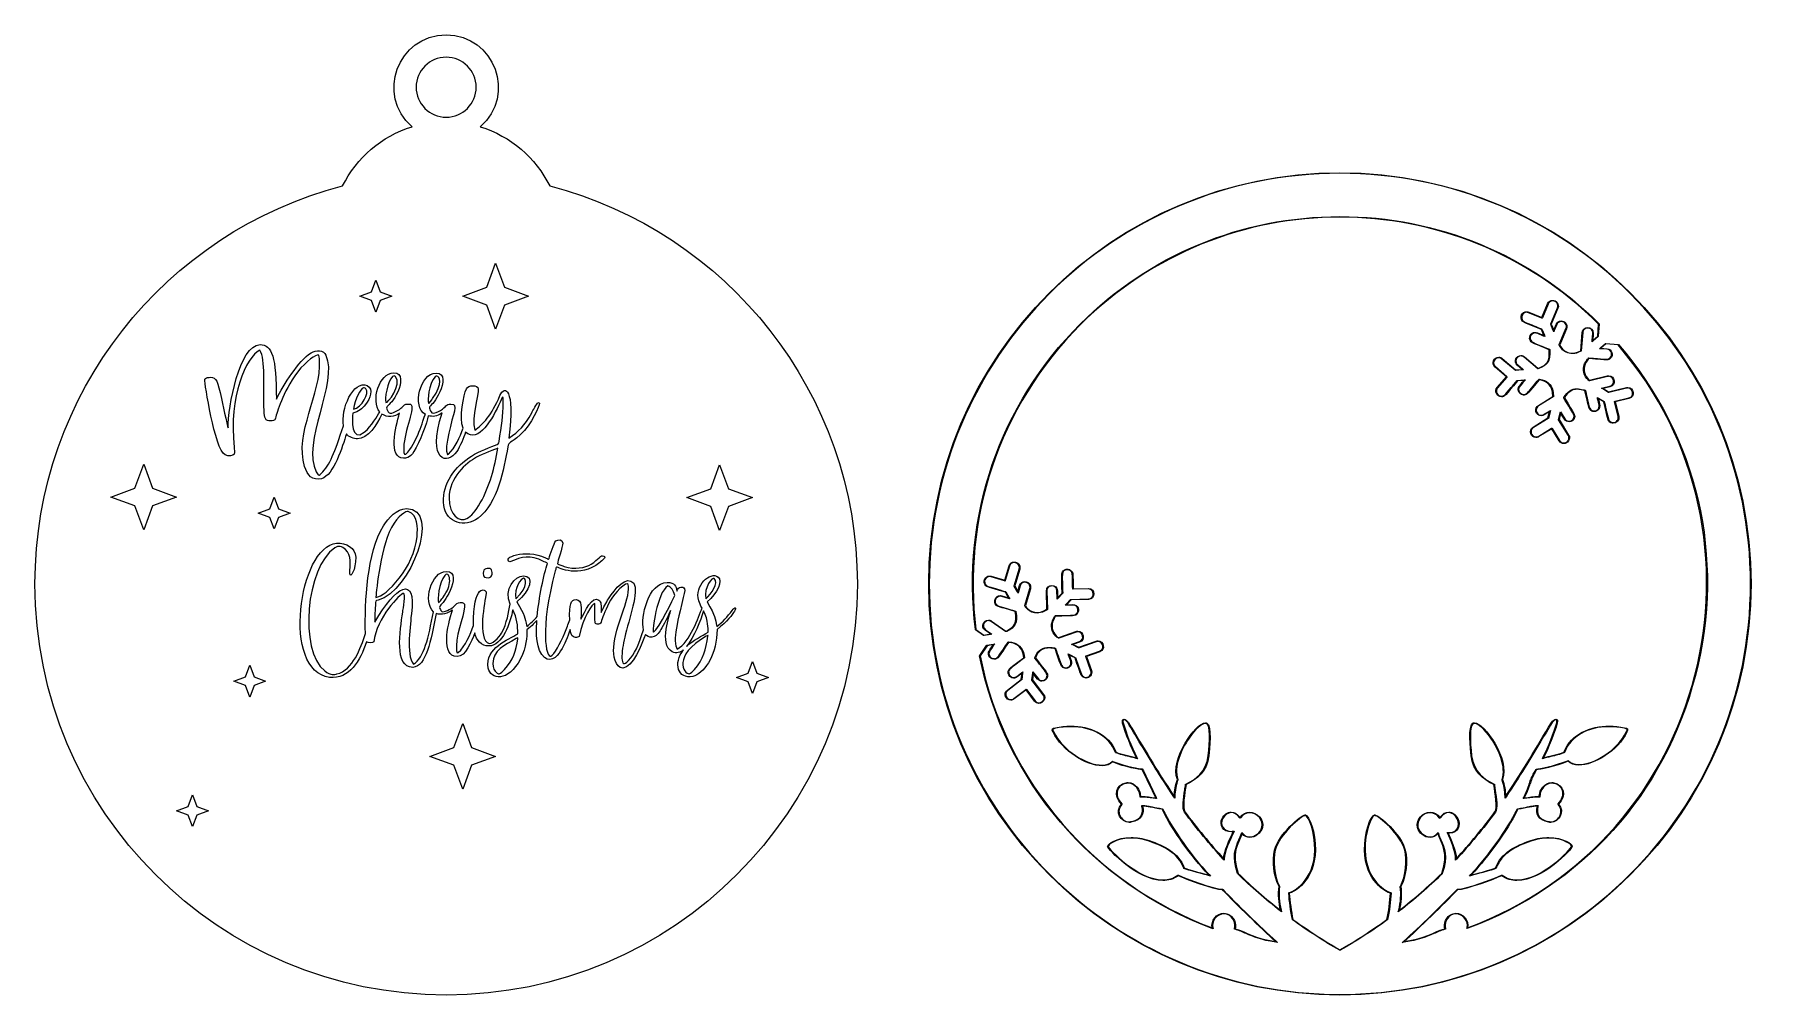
# Model space of a CAD drawing. Header units: inches. Extents: x 46 to 833, y 0 to 432.
import ezdxf

# ---------------------------------------------------------------- set-up
doc = ezdxf.new("R2010")
doc.units = ezdxf.units.IN
doc.header["$MEASUREMENT"] = 0
doc.layers.add('_U+0421_U+043B_U+043E_U+0439 1', color=7, linetype='Continuous')

# ---------------------------------------------------------------- blocks, each defined once
blk = doc.blocks.new('block 2')
at = {"layer": '_U+0421_U+043B_U+043E_U+0439 1', "true_color": 0xff0000}
h = blk.add_hatch(color=1, dxfattribs=at)
h.dxf.hatch_style = 2
edge = h.paths.add_edge_path()
edge.add_spline(control_points=[(633.05, 370), (530.88, 370), (448.05, 287.17), (448.05, 185), (448.05, 82.83), (530.88, 0), (633.05, 0), (735.22, 0), (818.05, 82.83), (818.05, 185), (818.05, 287.17), (735.22, 370), (633.05, 370), (633.05, 370), (633.05, 370), (633.05, 370)], knot_values=[0, 0, 0, 0, 1, 1, 1, 2, 2, 2, 3, 3, 3, 4, 4, 4, 5, 5, 5, 5], degree=3, periodic=1)
edge = h.paths.add_edge_path()
edge.add_spline(control_points=[(472.92, 161.98), (472.92, 161.98), (469.31, 164.47), (469.31, 164.47), (463.21, 213.93), (479.14, 264.43), (516.38, 301.67), (548.63, 333.92), (590.84, 350.04), (633.04, 350.04), (675.16, 350.04), (717.27, 333.99), (749.48, 301.91), (749.48, 301.91), (749.05, 296.44), (749.05, 296.44), (749.05, 296.44), (746.81, 294.53), (746.81, 294.53), (746.81, 294.53), (747.06, 297.69), (747.06, 297.69), (747.2, 299.44), (745.86, 300.38), (744.53, 300.38), (743.35, 300.38), (742.18, 299.64), (742.06, 298.09), (742.06, 298.09), (741.42, 289.94), (741.42, 289.94), (741.42, 289.94), (739.94, 289.33), (739.94, 289.33), (739.18, 289.01), (738.38, 288.86), (737.59, 288.86), (735.84, 288.86), (734.13, 289.61), (732.94, 291.01), (732.94, 291.01), (732.4, 291.64), (732.4, 291.64), (732.4, 291.64), (732.01, 292.59), (732.01, 292.59), (732.01, 292.59), (735.01, 299.83), (735.01, 299.83), (735.82, 301.8), (734.19, 303.3), (732.59, 303.3), (731.7, 303.3), (730.82, 302.84), (730.37, 301.75), (730.37, 301.75), (729.29, 299.15), (729.29, 299.15), (729.29, 299.15), (728.16, 301.87), (728.16, 301.87), (728.16, 301.87), (731.16, 309.11), (731.16, 309.11), (731.97, 311.08), (730.34, 312.58), (728.74, 312.58), (727.85, 312.58), (726.97, 312.12), (726.52, 311.03), (726.52, 311.03), (723.95, 304.82), (723.95, 304.82), (723.95, 304.82), (718.06, 307.25), (718.06, 307.25), (717.73, 307.39), (717.4, 307.46), (717.08, 307.46), (715.12, 307.46), (713.71, 305.05), (715.23, 303.26), (715.75, 302.64), (716.07, 302.65), (723.71, 299.48), (723.71, 299.48), (724.84, 296.76), (724.84, 296.76), (724.84, 296.76), (721.91, 297.97), (721.91, 297.97), (721.57, 298.11), (721.24, 298.18), (720.92, 298.18), (718.96, 298.18), (717.56, 295.76), (719.07, 293.99), (719.61, 293.35), (719.94, 293.36), (727.23, 290.34), (727.64, 285.1), (726.28, 283.67), (722.53, 282.11), (722.53, 282.11), (722.11, 282.08), (722.11, 282.08), (722.11, 282.08), (716.15, 287.17), (716.15, 287.17), (715.62, 287.62), (715.07, 287.81), (714.54, 287.81), (712.53, 287.81), (710.89, 285.09), (712.89, 283.35), (712.89, 283.35), (715.03, 281.52), (715.03, 281.52), (715.03, 281.52), (712.09, 281.29), (712.09, 281.29), (712.09, 281.29), (706.13, 286.38), (706.13, 286.38), (705.61, 286.83), (705.05, 287.02), (704.52, 287.02), (702.5, 287.02), (700.87, 284.27), (702.87, 282.56), (702.87, 282.56), (707.99, 278.2), (707.99, 278.2), (707.99, 278.2), (703.85, 273.35), (703.85, 273.35), (702.44, 271.7), (703.64, 269.21), (705.76, 269.21), (705.76, 269.21), (705.76, 269.21), (705.76, 269.21), (707.29, 269.21), (707.35, 269.72), (712.99, 276.33), (712.99, 276.33), (715.93, 276.56), (715.93, 276.56), (713.9, 274.19), (712.79, 273.34), (713.36, 271.73), (713.67, 270.86), (714.46, 270.19), (715.38, 270.02), (715.57, 269.98), (715.75, 269.96), (715.92, 269.96), (717.25, 269.96), (718.02, 271.28), (722.77, 276.84), (722.77, 276.84), (724.07, 276.53), (724.07, 276.53), (726.65, 275.91), (728.54, 273.71), (728.75, 271.06), (728.75, 271.06), (728.88, 269.32), (728.88, 269.32), (728.88, 269.32), (722.36, 265.32), (722.36, 265.32), (720.5, 264.18), (720.96, 261.77), (722.52, 260.92), (722.89, 260.72), (723.23, 260.63), (723.58, 260.63), (724.64, 260.63), (725.69, 261.48), (727.39, 262.52), (727.39, 262.52), (726.7, 259.65), (726.7, 259.65), (726.7, 259.65), (720.02, 255.56), (720.02, 255.56), (717.64, 254.1), (719.11, 250.87), (721.3, 250.87), (721.73, 250.87), (722.18, 250.99), (722.64, 251.28), (722.64, 251.28), (728.37, 254.79), (728.37, 254.79), (728.37, 254.79), (731.7, 249.36), (731.7, 249.36), (732.23, 248.5), (732.99, 248.15), (733.75, 248.15), (735.48, 248.15), (737.19, 250.01), (735.98, 251.98), (735.98, 251.98), (731.7, 258.97), (731.7, 258.97), (731.7, 258.97), (732.39, 261.84), (732.39, 261.84), (732.39, 261.84), (734.05, 259.13), (734.05, 259.13), (734.55, 258.32), (735.36, 257.94), (736.17, 257.94), (737.25, 257.94), (738.33, 258.62), (738.62, 259.86), (738.95, 261.2), (738.61, 261.29), (734.05, 268.72), (735.94, 271.79), (737.89, 272.57), (739.68, 272.57), (740.99, 272.57), (742.22, 272.15), (743.27, 271.93), (745.01, 264.65), (745, 264.12), (745.59, 263.44), (746.08, 262.86), (746.76, 262.56), (747.47, 262.56), (747.86, 262.56), (748.26, 262.65), (748.64, 262.84), (750.79, 263.93), (749.84, 266.07), (749.28, 268.4), (749.28, 268.4), (751.79, 266.86), (751.79, 266.86), (753.63, 259.2), (753.57, 258.87), (754.16, 258.19), (754.69, 257.57), (755.36, 257.31), (756.03, 257.31), (757.51, 257.31), (758.93, 258.64), (758.51, 260.41), (758.51, 260.41), (756.93, 266.95), (756.93, 266.95), (756.93, 266.95), (763.13, 268.43), (763.13, 268.43), (766.11, 269.15), (765.33, 273.4), (762.63, 273.4), (762.42, 273.4), (762.19, 273.37), (761.96, 273.31), (761.96, 273.31), (753.99, 271.4), (753.99, 271.4), (753.99, 271.4), (751.47, 272.94), (751.47, 272.94), (751.47, 272.94), (754.56, 273.68), (754.56, 273.68), (757.55, 274.4), (756.76, 278.64), (754.06, 278.64), (753.85, 278.64), (753.62, 278.62), (753.39, 278.56), (753.39, 278.56), (745.42, 276.65), (745.42, 276.65), (745.42, 276.65), (744.97, 276.92), (744.97, 276.92), (744.97, 276.92), (744.43, 277.55), (744.43, 277.55), (742.7, 279.58), (742.47, 282.46), (743.86, 284.73), (743.86, 284.73), (744.73, 286.14), (744.73, 286.14), (744.73, 286.14), (745.05, 286.42), (745.05, 286.42), (749.63, 286.06), (751.78, 285.83), (752.94, 285.83), (753.94, 285.83), (754.22, 286), (754.7, 286.4), (756.38, 287.84), (755.49, 290.64), (753.26, 290.81), (753.26, 290.81), (750.45, 291.03), (750.45, 291.03), (750.45, 291.03), (752.69, 292.95), (752.69, 292.95), (752.69, 292.95), (758.22, 292.51), (758.22, 292.51), (832.89, 205.85), (798.24, 70.2), (690.54, 30.25), (691.34, 33.47), (688.46, 36.79), (685.28, 36.79), (684.85, 36.79), (684.42, 36.73), (684, 36.6), (680.49, 35.57), (679.65, 31.65), (680.28, 29.84), (674.53, 28.05), (671.83, 25.5), (661.94, 24.02), (668.69, 30.03), (679.72, 40.87), (686.02, 47.32), (689.51, 47.33), (702.47, 52.13), (705.87, 53.7), (707.98, 52.16), (710.32, 51.52), (712.75, 51.52), (724.21, 51.52), (737.62, 65.78), (737.63, 66.9), (737.64, 67.9), (733.62, 70.87), (727.03, 70.88), (724.64, 70.88), (721.92, 70.48), (718.92, 69.47), (712.16, 67.18), (705.6, 63.98), (703.15, 57.18), (702.19, 56.68), (693.18, 54.27), (692.15, 54), (700.55, 63.16), (707.61, 72.9), (713.16, 83.58), (717.23, 84.25), (720.28, 85.04), (721.69, 85.04), (721.77, 85.04), (721.85, 85.04), (721.92, 85.04), (721.09, 81.65), (722.16, 78.73), (727.11, 77.76), (727.38, 77.71), (727.65, 77.68), (727.92, 77.68), (731.59, 77.68), (734.59, 82.48), (731.43, 85.85), (735.23, 89.85), (733.79, 94.58), (729.35, 95.49), (729.04, 95.55), (728.74, 95.58), (728.44, 95.58), (725.13, 95.58), (722.75, 91.85), (722.92, 90.15), (722.8, 89.71), (722.72, 89.7), (722.74, 89.26), (722.5, 89.3), (722.22, 89.31), (721.9, 89.31), (720.47, 89.31), (718.36, 89.01), (716.01, 88.72), (720.25, 97.88), (717.66, 94.69), (721.54, 101.41), (722.71, 101.48), (729.88, 102.77), (735.74, 105.21), (736.85, 104.01), (738.55, 103.46), (740.57, 103.46), (747.46, 103.46), (758.11, 109.83), (762.2, 118.4), (762.88, 119.82), (762.64, 119.95), (761.13, 120.27), (758.9, 120.75), (756.57, 121), (754.24, 121), (745.75, 121), (737.26, 117.64), (733.82, 109.27), (731.38, 108.11), (727.27, 107.52), (724.66, 106.74), (727.01, 111.4), (729.5, 117.45), (730.87, 122.37), (731.21, 123.59), (730.84, 124.13), (730.25, 124.13), (729.66, 124.13), (728.86, 123.6), (728.3, 122.69), (721.17, 110.94), (715.81, 101.52), (707.64, 89.34), (707.52, 91.96), (707.08, 94.56), (706.25, 96.95), (709.67, 105.96), (698.01, 122.5), (693.57, 122.5), (693.33, 122.5), (693.11, 122.45), (692.92, 122.35), (690.68, 121.2), (691.73, 110.71), (692.1, 107.63), (692.95, 100.73), (697.2, 97.19), (702.33, 94.67), (702.88, 90.51), (704.14, 84.28), (702.84, 82.38), (697.82, 75.59), (691.37, 67.74), (685.39, 61.36), (685.49, 64.22), (682.93, 70.49), (681.73, 72.87), (681.96, 72.85), (682.17, 72.84), (682.38, 72.84), (686.3, 72.84), (687.58, 76.45), (686.08, 79.45), (685.21, 81.06), (683.74, 82.33), (682.02, 82.33), (680.76, 82.33), (679.36, 81.64), (677.99, 79.88), (676.86, 81.58), (675.3, 82.28), (673.74, 82.28), (670.47, 82.28), (667.22, 79.14), (667.96, 75.42), (668.67, 72.96), (671.13, 70.87), (673.61, 70.87), (674.84, 70.87), (676.08, 71.38), (677.12, 72.62), (678.8, 67.72), (682.28, 64.3), (678.89, 54.72), (672.85, 48.81), (666.46, 43.24), (659.77, 38.06), (660.64, 41.55), (660.98, 45.22), (660.49, 48.76), (662.97, 53.23), (663.59, 60.61), (662.48, 65.18), (660.74, 72.3), (650.56, 81.05), (648.72, 81.05), (648.7, 81.05), (648.68, 81.05), (648.67, 81.05), (646.96, 80.89), (644.01, 73.23), (644.15, 65.21), (644.38, 51.4), (653.96, 46.07), (655.87, 45.81), (655.58, 42.13), (655.07, 37.56), (654.24, 34), (647.71, 29.3), (640.35, 24.49), (633.09, 20.32), (625.84, 24.49), (618.48, 29.3), (611.94, 34), (611.11, 37.56), (610.61, 42.13), (610.31, 45.81), (612.22, 46.07), (621.8, 51.4), (622.04, 65.21), (622.17, 73.23), (619.23, 80.89), (617.52, 81.05), (617.5, 81.05), (617.49, 81.05), (617.47, 81.05), (615.63, 81.05), (605.45, 72.3), (603.71, 65.18), (602.59, 60.61), (603.21, 53.23), (605.7, 48.76), (605.21, 45.22), (605.55, 41.55), (606.41, 38.06), (599.72, 43.24), (593.34, 48.81), (587.29, 54.72), (583.9, 64.3), (587.38, 67.72), (589.06, 72.62), (590.1, 71.38), (591.34, 70.87), (592.57, 70.87), (595.06, 70.87), (597.51, 72.96), (598.23, 75.42), (598.97, 79.14), (595.71, 82.28), (592.44, 82.28), (590.89, 82.28), (589.33, 81.58), (588.2, 79.88), (586.82, 81.64), (585.43, 82.33), (584.16, 82.33), (582.45, 82.33), (580.97, 81.06), (580.1, 79.45), (578.61, 76.47), (580.42, 73.39), (584.33, 73.39), (584.57, 73.39), (584.82, 73.4), (585.07, 73.43), (583.88, 71.05), (580.7, 64.22), (580.8, 61.36), (574.82, 67.74), (568.37, 75.59), (563.34, 82.39), (562.05, 84.28), (563.31, 90.51), (563.86, 94.67), (568.98, 97.19), (573.24, 100.73), (574.08, 107.63), (574.46, 110.71), (575.51, 121.2), (573.27, 122.35), (573.07, 122.45), (572.86, 122.5), (572.62, 122.5), (568.18, 122.5), (556.51, 105.96), (559.93, 96.95), (559.1, 94.57), (558.66, 91.96), (558.55, 89.34), (550.37, 101.52), (545.02, 110.94), (537.88, 122.69), (537.33, 123.6), (536.52, 124.13), (535.94, 124.13), (535.35, 124.13), (534.98, 123.59), (535.31, 122.38), (536.68, 117.45), (539.18, 111.4), (541.52, 106.74), (538.92, 107.52), (534.81, 108.11), (532.37, 109.27), (528.92, 117.64), (520.44, 121), (511.95, 121), (509.62, 121), (507.29, 120.75), (505.06, 120.28), (503.55, 119.96), (503.31, 119.82), (503.99, 118.4), (508.11, 109.78), (519.07, 103.19), (526.05, 103.19), (528.04, 103.19), (529.71, 103.73), (530.8, 104.91), (536.65, 102.47), (542.89, 101.54), (544.06, 101.47), (544.06, 101.47), (545.94, 97.88), (550.18, 88.72), (547.83, 89.01), (545.71, 89.31), (544.29, 89.31), (543.97, 89.31), (543.69, 89.3), (543.45, 89.26), (543.47, 89.7), (543.39, 89.71), (543.26, 90.15), (543.43, 91.85), (541.05, 95.58), (537.74, 95.58), (537.45, 95.58), (537.15, 95.55), (536.84, 95.49), (532.39, 94.58), (530.95, 89.85), (534.76, 85.85), (531.59, 82.48), (534.59, 77.68), (538.27, 77.68), (538.53, 77.68), (538.8, 77.71), (539.07, 77.76), (544.02, 78.73), (545.1, 81.65), (544.27, 85.04), (544.34, 85.04), (544.41, 85.04), (544.5, 85.04), (545.9, 85.04), (548.95, 84.25), (553.03, 83.58), (558.58, 72.9), (565.63, 63.16), (574.04, 54), (573.01, 54.27), (564, 56.68), (563.04, 57.18), (560.59, 63.98), (554.03, 67.18), (547.26, 69.47), (544.27, 70.48), (541.55, 70.88), (539.16, 70.88), (532.56, 70.88), (528.55, 67.9), (528.56, 66.9), (528.57, 65.78), (541.98, 51.52), (553.44, 51.52), (555.87, 51.52), (558.21, 52.16), (560.31, 53.7), (563.72, 52.13), (576.67, 47.33), (580.17, 47.32), (586.46, 40.87), (597.49, 30.03), (604.24, 24.02), (594.36, 25.5), (591.65, 28.05), (585.91, 29.84), (586.54, 31.65), (585.69, 35.57), (582.19, 36.6), (581.76, 36.73), (581.33, 36.79), (580.91, 36.79), (577.71, 36.79), (574.82, 33.45), (575.66, 30.21), (523.58, 49.49), (482.56, 95.24), (471.21, 152.61), (471.21, 152.61), (474.32, 157.13), (474.32, 157.13), (474.32, 157.13), (477.22, 157.67), (477.22, 157.67), (475.45, 155.1), (474.43, 154.14), (475.16, 152.6), (475.56, 151.76), (476.42, 151.18), (477.35, 151.1), (477.45, 151.09), (477.55, 151.09), (477.65, 151.09), (479.16, 151.09), (479.59, 152.27), (483.99, 158.65), (483.99, 158.65), (485.32, 158.48), (485.32, 158.48), (487.96, 158.12), (490.05, 156.13), (490.54, 153.51), (490.54, 153.51), (490.85, 151.8), (490.85, 151.8), (484.48, 146.93), (483.56, 146.67), (483.79, 144.9), (483.96, 143.63), (485.04, 142.61), (486.28, 142.61), (486.79, 142.61), (487.32, 142.78), (487.83, 143.17), (487.83, 143.17), (490.07, 144.88), (490.07, 144.88), (490.07, 144.88), (489.68, 141.96), (489.68, 141.96), (489.68, 141.96), (483.45, 137.19), (483.45, 137.19), (481.33, 135.57), (482.91, 132.66), (484.98, 132.66), (485.48, 132.66), (486, 132.82), (486.51, 133.21), (486.51, 133.21), (491.85, 137.3), (491.85, 137.3), (491.85, 137.3), (495.72, 132.24), (495.72, 132.24), (496.27, 131.53), (496.96, 131.23), (497.63, 131.23), (499.45, 131.23), (501.17, 133.37), (499.7, 135.29), (499.7, 135.29), (494.72, 141.8), (494.72, 141.8), (494.72, 141.8), (495.11, 144.72), (495.11, 144.72), (495.11, 144.72), (497.04, 142.2), (497.04, 142.2), (497.56, 141.53), (498.29, 141.22), (499.01, 141.22), (500.19, 141.22), (501.34, 142.03), (501.52, 143.39), (501.7, 144.77), (501.36, 144.82), (496.06, 151.74), (496.06, 151.74), (496.53, 152.72), (496.53, 152.72), (497.89, 155.57), (500.25, 156.16), (502.18, 156.16), (503.35, 156.16), (504.36, 155.94), (504.89, 155.88), (507.37, 148.84), (507.42, 148.3), (508.08, 147.68), (508.56, 147.22), (509.17, 146.98), (509.79, 146.98), (510.26, 146.98), (510.74, 147.12), (511.17, 147.4), (513.19, 148.71), (512.04, 150.72), (511.23, 152.99), (511.23, 152.99), (513.89, 151.72), (513.89, 151.72), (516.52, 144.29), (516.49, 143.96), (517.14, 143.34), (517.65, 142.86), (518.25, 142.64), (518.84, 142.64), (520.42, 142.64), (521.88, 144.19), (521.24, 146), (521.24, 146), (519, 152.35), (519, 152.35), (519, 152.35), (525.01, 154.47), (525.01, 154.47), (527.81, 155.46), (526.76, 159.36), (524.26, 159.36), (523.97, 159.36), (523.66, 159.31), (523.34, 159.2), (523.34, 159.2), (515.61, 156.47), (515.61, 156.47), (515.61, 156.47), (512.95, 157.74), (512.95, 157.74), (512.95, 157.74), (515.95, 158.8), (515.95, 158.8), (518.75, 159.79), (517.7, 163.7), (515.19, 163.7), (514.9, 163.7), (514.6, 163.65), (514.27, 163.54), (514.27, 163.54), (506.55, 160.81), (506.55, 160.81), (506.55, 160.81), (506.07, 161.03), (506.07, 161.03), (506.07, 161.03), (505.47, 161.61), (505.47, 161.61), (503.54, 163.44), (503.02, 166.29), (504.16, 168.69), (504.16, 168.69), (504.88, 170.19), (504.88, 170.19), (504.88, 170.19), (505.17, 170.49), (505.17, 170.49), (513.52, 170.7), (513.82, 170.47), (514.77, 171.47), (516.28, 173.06), (515.15, 175.71), (512.95, 175.71), (512.93, 175.71), (512.91, 175.71), (512.89, 175.71), (512.89, 175.71), (510.07, 175.64), (510.07, 175.64), (510.07, 175.64), (512.1, 177.77), (512.1, 177.77), (512.1, 177.77), (519.93, 177.97), (519.93, 177.97), (523.22, 178.05), (523.13, 182.99), (519.89, 182.99), (519.86, 182.99), (519.84, 182.99), (519.81, 182.99), (519.81, 182.99), (513.09, 182.82), (513.09, 182.82), (512.92, 189.53), (513.15, 189.99), (512.15, 190.94), (511.66, 191.4), (511.04, 191.63), (510.42, 191.63), (509.75, 191.63), (509.09, 191.37), (508.6, 190.85), (507.64, 189.85), (507.9, 189.61), (508.11, 180.87), (508.11, 180.87), (506.08, 178.73), (506.08, 178.73), (506.08, 178.73), (506, 181.91), (506, 181.91), (505.96, 183.53), (504.73, 184.33), (503.5, 184.33), (502.22, 184.33), (500.94, 183.47), (500.99, 181.78), (500.99, 181.78), (501.19, 173.61), (501.19, 173.61), (501.19, 173.61), (499.79, 172.85), (499.79, 172.85), (498.86, 172.36), (497.86, 172.11), (496.87, 172.11), (495.33, 172.11), (493.82, 172.69), (492.65, 173.8), (492.65, 173.8), (492.04, 174.38), (492.04, 174.38), (492.04, 174.38), (491.56, 175.28), (491.56, 175.28), (491.56, 175.28), (493.79, 182.79), (493.79, 182.79), (494.36, 184.72), (492.81, 186.01), (491.3, 186.01), (490.32, 186.01), (489.35, 185.47), (488.98, 184.22), (488.98, 184.22), (488.17, 181.52), (488.17, 181.52), (488.17, 181.52), (486.77, 184.11), (486.77, 184.11), (486.77, 184.11), (489, 191.63), (489, 191.63), (489.58, 193.56), (488.03, 194.84), (486.51, 194.84), (485.53, 194.84), (484.57, 194.31), (484.19, 193.06), (484.19, 193.06), (482.28, 186.61), (482.28, 186.61), (482.28, 186.61), (476.17, 188.43), (476.17, 188.43), (475.91, 188.5), (475.66, 188.54), (475.42, 188.54), (473.33, 188.54), (472, 185.85), (473.77, 184.16), (474.35, 183.6), (474.66, 183.64), (482.6, 181.28), (482.6, 181.28), (484, 178.69), (484, 178.69), (484, 178.69), (480.95, 179.59), (480.95, 179.59), (480.7, 179.67), (480.44, 179.71), (480.2, 179.71), (478.1, 179.71), (476.79, 177.01), (478.55, 175.33), (479.15, 174.76), (479.47, 174.8), (487.03, 172.55), (487.98, 167.39), (486.79, 165.82), (483.21, 163.88), (483.21, 163.88), (482.79, 163.8), (482.79, 163.8), (482.79, 163.8), (476.34, 168.25), (476.34, 168.25), (475.85, 168.59), (475.36, 168.73), (474.9, 168.73), (472.78, 168.73), (471.25, 165.69), (473.49, 164.12), (473.49, 164.12), (475.81, 162.52), (475.81, 162.52), (475.81, 162.52), (472.92, 161.98), (472.92, 161.98), (472.92, 161.98), (472.92, 161.98), (472.92, 161.98)], knot_values=[0, 0, 0, 0, 1, 1, 1, 2, 2, 2, 3, 3, 3, 4, 4, 4, 5, 5, 5, 6, 6, 6, 7, 7, 7, 8, 8, 8, 9, 9, 9, 10, 10, 10, 11, 11, 11, 12, 12, 12, 13, 13, 13, 14, 14, 14, 15, 15, 15, 16, 16, 16, 17, 17, 17, 18, 18, 18, 19, 19, 19, 20, 20, 20, 21, 21, 21, 22, 22, 22, 23, 23, 23, 24, 24, 24, 25, 25, 25, 26, 26, 26, 27, 27, 27, 28, 28, 28, 29, 29, 29, 30, 30, 30, 31, 31, 31, 32, 32, 32, 33, 33, 33, 34, 34, 34, 35, 35, 35, 36, 36, 36, 37, 37, 37, 38, 38, 38, 39, 39, 39, 40, 40, 40, 41, 41, 41, 42, 42, 42, 43, 43, 43, 44, 44, 44, 45, 45, 45, 46, 46, 46, 47, 47, 47, 48, 48, 48, 49, 49, 49, 50, 50, 50, 51, 51, 51, 52, 52, 52, 53, 53, 53, 54, 54, 54, 55, 55, 55, 56, 56, 56, 57, 57, 57, 58, 58, 58, 59, 59, 59, 60, 60, 60, 61, 61, 61, 62, 62, 62, 63, 63, 63, 64, 64, 64, 65, 65, 65, 66, 66, 66, 67, 67, 67, 68, 68, 68, 69, 69, 69, 70, 70, 70, 71, 71, 71, 72, 72, 72, 73, 73, 73, 74, 74, 74, 75, 75, 75, 76, 76, 76, 77, 77, 77, 78, 78, 78, 79, 79, 79, 80, 80, 80, 81, 81, 81, 82, 82, 82, 83, 83, 83, 84, 84, 84, 85, 85, 85, 86, 86, 86, 87, 87, 87, 88, 88, 88, 89, 89, 89, 90, 90, 90, 91, 91, 91, 92, 92, 92, 93, 93, 93, 94, 94, 94, 95, 95, 95, 96, 96, 96, 97, 97, 97, 98, 98, 98, 99, 99, 99, 100, 100, 100, 101, 101, 101, 102, 102, 102, 103, 103, 103, 104, 104, 104, 105, 105, 105, 106, 106, 106, 107, 107, 107, 108, 108, 108, 109, 109, 109, 110, 110, 110, 111, 111, 111, 112, 112, 112, 113, 113, 113, 114, 114, 114, 115, 115, 115, 116, 116, 116, 117, 117, 117, 118, 118, 118, 119, 119, 119, 120, 120, 120, 121, 121, 121, 122, 122, 122, 123, 123, 123, 124, 124, 124, 125, 125, 125, 126, 126, 126, 127, 127, 127, 128, 128, 128, 129, 129, 129, 130, 130, 130, 131, 131, 131, 132, 132, 132, 133, 133, 133, 134, 134, 134, 135, 135, 135, 136, 136, 136, 137, 137, 137, 138, 138, 138, 139, 139, 139, 140, 140, 140, 141, 141, 141, 142, 142, 142, 143, 143, 143, 144, 144, 144, 145, 145, 145, 146, 146, 146, 147, 147, 147, 148, 148, 148, 149, 149, 149, 150, 150, 150, 151, 151, 151, 152, 152, 152, 153, 153, 153, 154, 154, 154, 155, 155, 155, 156, 156, 156, 157, 157, 157, 158, 158, 158, 159, 159, 159, 160, 160, 160, 161, 161, 161, 162, 162, 162, 163, 163, 163, 164, 164, 164, 165, 165, 165, 166, 166, 166, 167, 167, 167, 168, 168, 168, 169, 169, 169, 170, 170, 170, 171, 171, 171, 172, 172, 172, 173, 173, 173, 174, 174, 174, 175, 175, 175, 176, 176, 176, 177, 177, 177, 178, 178, 178, 179, 179, 179, 180, 180, 180, 181, 181, 181, 182, 182, 182, 183, 183, 183, 184, 184, 184, 185, 185, 185, 186, 186, 186, 187, 187, 187, 188, 188, 188, 189, 189, 189, 190, 190, 190, 191, 191, 191, 192, 192, 192, 193, 193, 193, 194, 194, 194, 195, 195, 195, 196, 196, 196, 197, 197, 197, 198, 198, 198, 199, 199, 199, 200, 200, 200, 201, 201, 201, 202, 202, 202, 203, 203, 203, 204, 204, 204, 205, 205, 205, 206, 206, 206, 207, 207, 207, 208, 208, 208, 209, 209, 209, 210, 210, 210, 211, 211, 211, 212, 212, 212, 213, 213, 213, 214, 214, 214, 215, 215, 215, 216, 216, 216, 217, 217, 217, 218, 218, 218, 219, 219, 219, 220, 220, 220, 221, 221, 221, 222, 222, 222, 223, 223, 223, 224, 224, 224, 225, 225, 225, 226, 226, 226, 227, 227, 227, 228, 228, 228, 229, 229, 229, 230, 230, 230, 231, 231, 231, 232, 232, 232, 233, 233, 233, 234, 234, 234, 235, 235, 235, 236, 236, 236, 237, 237, 237, 238, 238, 238, 239, 239, 239, 240, 240, 240, 241, 241, 241, 242, 242, 242, 243, 243, 243, 244, 244, 244, 245, 245, 245, 246, 246, 246, 247, 247, 247, 248, 248, 248, 249, 249, 249, 250, 250, 250, 251, 251, 251, 252, 252, 252, 253, 253, 253, 254, 254, 254, 255, 255, 255, 256, 256, 256, 257, 257, 257, 258, 258, 258, 259, 259, 259, 260, 260, 260, 261, 261, 261, 262, 262, 262, 263, 263, 263, 264, 264, 264, 265, 265, 265, 266, 266, 266, 267, 267, 267, 268, 268, 268, 269, 269, 269, 270, 270, 270, 271, 271, 271, 272, 272, 272, 273, 273, 273, 274, 274, 274, 275, 275, 275, 276, 276, 276, 277, 277, 277, 278, 278, 278, 279, 279, 279, 280, 280, 280, 281, 281, 281, 282, 282, 282, 283, 283, 283, 284, 284, 284, 285, 285, 285, 286, 286, 286, 287, 287, 287, 288, 288, 288, 289, 289, 289, 290, 290, 290, 291, 291, 291, 292, 292, 292, 293, 293, 293, 294, 294, 294, 295, 295, 295, 296, 296, 296, 297, 297, 297, 298, 298, 298, 299, 299, 299, 300, 300, 300, 301, 301, 301, 302, 302, 302, 303, 303, 303, 304, 304, 304, 305, 305, 305, 306, 306, 306, 307, 307, 307, 308, 308, 308, 309, 309, 309, 310, 310, 310, 311, 311, 311, 312, 312, 312, 313, 313, 313, 314, 314, 314, 315, 315, 315, 316, 316, 316, 317, 317, 317, 318, 318, 318, 319, 319, 319, 320, 320, 320, 321, 321, 321, 322, 322, 322, 323, 323, 323, 324, 324, 324, 325, 325, 325, 326, 326, 326, 327, 327, 327, 328, 328, 328, 329, 329, 329, 330, 330, 330, 331, 331, 331, 332, 332, 332, 333, 333, 333, 333], degree=3, periodic=1)
edge = h.paths.add_edge_path()
edge.add_spline(control_points=[(633.05, 369.75), (657.99, 369.75), (682.19, 364.86), (704.97, 355.23), (726.97, 345.93), (746.72, 332.61), (763.69, 315.64), (780.66, 298.67), (793.98, 278.91), (803.28, 256.91), (812.92, 234.14), (817.8, 209.94), (817.8, 185), (817.8, 160.06), (812.92, 135.86), (803.28, 113.09), (793.98, 91.09), (780.66, 71.33), (763.69, 54.36), (746.72, 37.39), (726.97, 24.07), (704.97, 14.77), (682.19, 5.13), (657.99, 0.25), (633.05, 0.25), (608.11, 0.25), (583.92, 5.14), (561.14, 14.77), (539.14, 24.07), (519.38, 37.39), (502.41, 54.36), (485.45, 71.33), (472.13, 91.09), (462.82, 113.09), (453.19, 135.86), (448.3, 160.06), (448.3, 185), (448.3, 209.94), (453.19, 234.14), (462.82, 256.91), (472.12, 278.91), (485.45, 298.67), (502.41, 315.64), (519.38, 332.6), (539.14, 345.93), (561.14, 355.23), (583.92, 364.86), (608.11, 369.75), (633.05, 369.75)], knot_values=[0, 0, 0, 0, 1, 1, 1, 2, 2, 2, 3, 3, 3, 4, 4, 4, 5, 5, 5, 6, 6, 6, 7, 7, 7, 8, 8, 8, 9, 9, 9, 10, 10, 10, 11, 11, 11, 12, 12, 12, 13, 13, 13, 14, 14, 14, 15, 15, 15, 16, 16, 16, 16], degree=3, periodic=0)
edge.add_line((633.05, 369.75), (633.05, 369.75))
edge = h.paths.add_edge_path()
edge.add_spline(control_points=[(472.86, 161.72), (472.86, 161.72), (472.96, 161.74), (472.96, 161.74), (472.96, 161.74), (475.86, 162.27), (475.86, 162.27), (475.86, 162.27), (476.46, 162.38), (476.46, 162.38), (476.46, 162.38), (475.96, 162.72), (475.96, 162.72), (475.96, 162.72), (473.64, 164.32), (473.64, 164.32), (472.4, 165.19), (472.6, 166.33), (472.75, 166.78), (473.06, 167.77), (473.96, 168.48), (474.9, 168.48), (475.34, 168.48), (475.78, 168.33), (476.2, 168.04), (476.2, 168.04), (482.66, 163.6), (482.66, 163.6), (482.66, 163.6), (482.74, 163.54), (482.74, 163.54), (482.74, 163.54), (482.84, 163.56), (482.84, 163.56), (482.84, 163.56), (483.26, 163.63), (483.26, 163.63), (483.26, 163.63), (483.3, 163.64), (483.3, 163.64), (483.3, 163.64), (483.34, 163.66), (483.34, 163.66), (486.92, 165.6), (488.26, 167.27), (487.28, 172.59), (487.28, 172.59), (487.25, 172.74), (487.25, 172.74), (487.25, 172.74), (487.1, 172.79), (487.1, 172.79), (485.23, 173.34), (483.8, 173.76), (482.7, 174.08), (479.38, 175.05), (479.12, 175.13), (478.72, 175.51), (478.01, 176.19), (477.79, 177.13), (478.14, 178.01), (478.5, 178.89), (479.3, 179.45), (480.21, 179.45), (480.43, 179.45), (480.66, 179.42), (480.89, 179.35), (480.89, 179.35), (483.93, 178.45), (483.93, 178.45), (483.93, 178.45), (484.51, 178.27), (484.51, 178.27), (484.51, 178.27), (484.22, 178.8), (484.22, 178.8), (484.22, 178.8), (482.82, 181.4), (482.82, 181.4), (482.82, 181.4), (482.77, 181.49), (482.77, 181.49), (482.77, 181.49), (482.67, 181.52), (482.67, 181.52), (480.7, 182.1), (479.21, 182.54), (478.05, 182.87), (474.62, 183.88), (474.34, 183.96), (473.95, 184.34), (473.23, 185.02), (473.01, 185.96), (473.36, 186.84), (473.71, 187.72), (474.52, 188.29), (475.43, 188.29), (475.65, 188.29), (475.88, 188.25), (476.1, 188.18), (476.1, 188.18), (482.21, 186.37), (482.21, 186.37), (482.21, 186.37), (482.45, 186.3), (482.45, 186.3), (482.45, 186.3), (482.52, 186.54), (482.52, 186.54), (482.52, 186.54), (484.44, 192.98), (484.44, 192.98), (484.74, 193.99), (485.51, 194.59), (486.52, 194.59), (487.29, 194.59), (488.04, 194.23), (488.48, 193.64), (488.76, 193.26), (489.04, 192.62), (488.77, 191.7), (488.77, 191.7), (486.53, 184.18), (486.53, 184.18), (486.53, 184.18), (486.5, 184.08), (486.5, 184.08), (486.5, 184.08), (486.55, 183.99), (486.55, 183.99), (486.55, 183.99), (487.96, 181.4), (487.96, 181.4), (487.96, 181.4), (488.24, 180.87), (488.24, 180.87), (488.24, 180.87), (488.42, 181.45), (488.42, 181.45), (488.42, 181.45), (489.22, 184.15), (489.22, 184.15), (489.52, 185.16), (490.3, 185.76), (491.3, 185.76), (492.08, 185.76), (492.83, 185.39), (493.27, 184.81), (493.55, 184.43), (493.83, 183.78), (493.55, 182.86), (493.55, 182.86), (491.32, 175.35), (491.32, 175.35), (491.32, 175.35), (491.29, 175.25), (491.29, 175.25), (491.29, 175.25), (491.34, 175.16), (491.34, 175.16), (491.34, 175.16), (491.83, 174.25), (491.83, 174.25), (491.83, 174.25), (491.85, 174.22), (491.85, 174.22), (491.85, 174.22), (491.88, 174.19), (491.88, 174.19), (491.88, 174.19), (492.48, 173.62), (492.48, 173.62), (493.67, 172.49), (495.23, 171.86), (496.87, 171.86), (497.92, 171.86), (498.97, 172.13), (499.91, 172.63), (499.91, 172.63), (501.31, 173.39), (501.31, 173.39), (501.31, 173.39), (501.45, 173.47), (501.45, 173.47), (501.45, 173.47), (501.44, 173.62), (501.44, 173.62), (501.44, 173.62), (501.24, 181.79), (501.24, 181.79), (501.22, 182.44), (501.43, 183), (501.82, 183.41), (502.24, 183.84), (502.85, 184.08), (503.5, 184.08), (504.6, 184.08), (505.72, 183.41), (505.76, 181.9), (505.76, 181.9), (505.83, 178.72), (505.83, 178.72), (505.83, 178.72), (505.85, 178.12), (505.85, 178.12), (505.85, 178.12), (506.27, 178.56), (506.27, 178.56), (506.27, 178.56), (508.3, 180.69), (508.3, 180.69), (508.3, 180.69), (508.37, 180.77), (508.37, 180.77), (508.37, 180.77), (508.37, 180.87), (508.37, 180.87), (508.32, 182.6), (508.28, 184), (508.24, 185.13), (508.1, 189.68), (508.09, 189.95), (508.78, 190.68), (509.21, 191.13), (509.8, 191.38), (510.42, 191.38), (511, 191.38), (511.55, 191.16), (511.98, 190.76), (512.69, 190.08), (512.71, 189.78), (512.77, 186.07), (512.79, 185.19), (512.8, 184.12), (512.84, 182.81), (512.84, 182.81), (512.84, 182.56), (512.84, 182.56), (512.84, 182.56), (513.09, 182.57), (513.09, 182.57), (513.09, 182.57), (519.82, 182.74), (519.82, 182.74), (519.82, 182.74), (519.89, 182.74), (519.89, 182.74), (521.4, 182.74), (522.1, 181.58), (522.11, 180.5), (522.12, 179.43), (521.45, 178.26), (519.93, 178.22), (519.93, 178.22), (512.09, 178.02), (512.09, 178.02), (512.09, 178.02), (511.99, 178.02), (511.99, 178.02), (511.99, 178.02), (511.92, 177.94), (511.92, 177.94), (511.92, 177.94), (509.89, 175.81), (509.89, 175.81), (509.89, 175.81), (509.47, 175.37), (509.47, 175.37), (509.47, 175.37), (510.07, 175.39), (510.07, 175.39), (510.07, 175.39), (512.89, 175.46), (512.89, 175.46), (512.89, 175.46), (512.96, 175.46), (512.96, 175.46), (513.87, 175.46), (514.66, 174.93), (515.02, 174.09), (515.38, 173.24), (515.22, 172.3), (514.59, 171.64), (513.9, 170.91), (513.63, 170.91), (509.22, 170.83), (508.14, 170.81), (506.81, 170.78), (505.17, 170.74), (505.17, 170.74), (505.07, 170.74), (505.07, 170.74), (505.07, 170.74), (505, 170.67), (505, 170.67), (505, 170.67), (504.7, 170.36), (504.7, 170.36), (504.7, 170.36), (504.67, 170.33), (504.67, 170.33), (504.67, 170.33), (504.66, 170.29), (504.66, 170.29), (504.66, 170.29), (503.94, 168.8), (503.94, 168.8), (502.75, 166.3), (503.29, 163.33), (505.3, 161.43), (505.3, 161.43), (505.9, 160.85), (505.9, 160.85), (505.9, 160.85), (505.93, 160.82), (505.93, 160.82), (505.93, 160.82), (505.97, 160.81), (505.97, 160.81), (505.97, 160.81), (506.44, 160.58), (506.44, 160.58), (506.44, 160.58), (506.53, 160.54), (506.53, 160.54), (506.53, 160.54), (506.63, 160.57), (506.63, 160.57), (506.63, 160.57), (514.36, 163.3), (514.36, 163.3), (514.64, 163.4), (514.93, 163.45), (515.19, 163.45), (516.38, 163.45), (517.16, 162.46), (517.33, 161.49), (517.48, 160.61), (517.18, 159.5), (515.86, 159.04), (515.86, 159.04), (512.87, 157.98), (512.87, 157.98), (512.87, 157.98), (512.3, 157.78), (512.3, 157.78), (512.3, 157.78), (512.84, 157.52), (512.84, 157.52), (512.84, 157.52), (515.5, 156.25), (515.5, 156.25), (515.5, 156.25), (515.6, 156.2), (515.6, 156.2), (515.6, 156.2), (515.7, 156.24), (515.7, 156.24), (515.7, 156.24), (523.42, 158.96), (523.42, 158.96), (523.71, 159.06), (523.99, 159.11), (524.26, 159.11), (525.44, 159.11), (526.23, 158.13), (526.39, 157.15), (526.54, 156.27), (526.24, 155.16), (524.92, 154.7), (524.92, 154.7), (518.92, 152.58), (518.92, 152.58), (518.92, 152.58), (518.68, 152.5), (518.68, 152.5), (518.68, 152.5), (518.76, 152.26), (518.76, 152.26), (518.76, 152.26), (521, 145.92), (521, 145.92), (521.25, 145.21), (521.16, 144.49), (520.74, 143.9), (520.31, 143.28), (519.58, 142.9), (518.84, 142.9), (518.28, 142.9), (517.75, 143.12), (517.31, 143.53), (516.88, 143.94), (516.78, 144.2), (515.64, 147.49), (515.27, 148.57), (514.78, 149.97), (514.13, 151.81), (514.13, 151.81), (514.1, 151.91), (514.1, 151.91), (514.1, 151.91), (514.01, 151.95), (514.01, 151.95), (514.01, 151.95), (511.35, 153.22), (511.35, 153.22), (511.35, 153.22), (510.8, 153.48), (510.8, 153.48), (510.8, 153.48), (511, 152.92), (511, 152.92), (511.11, 152.61), (511.23, 152.31), (511.34, 152.01), (512.05, 150.12), (512.62, 148.64), (511.04, 147.61), (510.66, 147.37), (510.23, 147.24), (509.79, 147.24), (509.22, 147.24), (508.67, 147.46), (508.25, 147.87), (507.79, 148.3), (507.65, 148.71), (506.52, 151.98), (506.17, 153.01), (505.72, 154.31), (505.13, 155.97), (505.13, 155.97), (505.08, 156.12), (505.08, 156.12), (505.08, 156.12), (504.92, 156.14), (504.92, 156.14), (504.78, 156.15), (504.61, 156.18), (504.41, 156.21), (503.84, 156.3), (503.06, 156.41), (502.18, 156.41), (499.42, 156.41), (497.45, 155.21), (496.31, 152.83), (496.31, 152.83), (495.84, 151.85), (495.84, 151.85), (495.84, 151.85), (495.77, 151.71), (495.77, 151.71), (495.77, 151.71), (495.87, 151.59), (495.87, 151.59), (496.91, 150.22), (497.77, 149.12), (498.46, 148.23), (501.24, 144.65), (501.41, 144.43), (501.28, 143.43), (501.11, 142.15), (500.01, 141.47), (499.02, 141.47), (498.31, 141.47), (497.68, 141.79), (497.24, 142.36), (497.24, 142.36), (495.31, 144.88), (495.31, 144.88), (495.31, 144.88), (494.95, 145.36), (494.95, 145.36), (494.95, 145.36), (494.87, 144.76), (494.87, 144.76), (494.87, 144.76), (494.48, 141.84), (494.48, 141.84), (494.48, 141.84), (494.47, 141.73), (494.47, 141.73), (494.47, 141.73), (494.53, 141.65), (494.53, 141.65), (494.53, 141.65), (499.51, 135.15), (499.51, 135.15), (500.06, 134.42), (500.17, 133.61), (499.79, 132.86), (499.4, 132.05), (498.51, 131.49), (497.64, 131.49), (497.17, 131.49), (496.5, 131.65), (495.92, 132.4), (495.92, 132.4), (492.05, 137.46), (492.05, 137.46), (492.05, 137.46), (491.9, 137.66), (491.9, 137.66), (491.9, 137.66), (491.7, 137.5), (491.7, 137.5), (491.7, 137.5), (486.36, 133.42), (486.36, 133.42), (485.92, 133.08), (485.46, 132.91), (484.99, 132.91), (484.06, 132.91), (483.15, 133.61), (482.82, 134.57), (482.51, 135.49), (482.8, 136.38), (483.61, 137), (483.61, 137), (489.84, 141.77), (489.84, 141.77), (489.84, 141.77), (489.92, 141.83), (489.92, 141.83), (489.92, 141.83), (489.93, 141.93), (489.93, 141.93), (489.93, 141.93), (490.32, 144.86), (490.32, 144.86), (490.32, 144.86), (490.4, 145.46), (490.4, 145.46), (490.4, 145.46), (489.92, 145.09), (489.92, 145.09), (489.92, 145.09), (487.68, 143.37), (487.68, 143.37), (487.24, 143.04), (486.78, 142.87), (486.29, 142.87), (485.18, 142.87), (484.2, 143.78), (484.04, 144.94), (483.88, 146.2), (484.29, 146.55), (488.06, 149.38), (488.88, 150), (489.86, 150.73), (491.01, 151.61), (491.01, 151.61), (491.13, 151.71), (491.13, 151.71), (491.13, 151.71), (491.1, 151.86), (491.1, 151.86), (491.1, 151.86), (490.79, 153.57), (490.79, 153.57), (490.28, 156.29), (488.1, 158.36), (485.36, 158.73), (485.36, 158.73), (484.03, 158.91), (484.03, 158.91), (484.03, 158.91), (483.88, 158.93), (483.88, 158.93), (483.88, 158.93), (483.79, 158.8), (483.79, 158.8), (482.94, 157.57), (482.24, 156.53), (481.65, 155.66), (479.15, 151.96), (478.71, 151.34), (477.65, 151.34), (477.56, 151.34), (477.47, 151.35), (477.37, 151.36), (476.53, 151.42), (475.75, 151.96), (475.39, 152.71), (474.84, 153.88), (475.41, 154.68), (476.66, 156.44), (476.9, 156.77), (477.15, 157.13), (477.43, 157.53), (477.43, 157.53), (477.77, 158.02), (477.77, 158.02), (477.77, 158.02), (477.18, 157.92), (477.18, 157.92), (477.18, 157.92), (474.28, 157.38), (474.28, 157.38), (474.28, 157.38), (474.17, 157.36), (474.17, 157.36), (474.17, 157.36), (474.11, 157.28), (474.11, 157.28), (474.11, 157.28), (471, 152.76), (471, 152.76), (471, 152.76), (470.94, 152.67), (470.94, 152.67), (470.94, 152.67), (470.96, 152.57), (470.96, 152.57), (482.01, 96.75), (522.1, 49.78), (575.58, 29.98), (575.58, 29.98), (576.03, 29.82), (576.03, 29.82), (576.03, 29.82), (575.9, 30.28), (575.9, 30.28), (575.54, 31.66), (575.89, 33.18), (576.86, 34.43), (577.89, 35.75), (579.4, 36.54), (580.91, 36.54), (581.32, 36.54), (581.73, 36.48), (582.12, 36.37), (583.82, 35.86), (584.73, 34.69), (585.19, 33.79), (585.94, 32.34), (585.97, 30.77), (585.67, 29.92), (585.67, 29.92), (585.59, 29.68), (585.59, 29.68), (585.59, 29.68), (585.84, 29.6), (585.84, 29.6), (587.74, 29.01), (589.28, 28.35), (590.92, 27.64), (594.19, 26.23), (597.58, 24.77), (604.2, 23.77), (604.2, 23.77), (605.03, 23.65), (605.03, 23.65), (605.03, 23.65), (604.41, 24.21), (604.41, 24.21), (597.44, 30.42), (586.14, 41.56), (580.35, 47.49), (580.35, 47.49), (580.27, 47.57), (580.27, 47.57), (580.27, 47.57), (580.17, 47.57), (580.17, 47.57), (576.68, 47.59), (563.62, 52.45), (560.42, 53.94), (560.42, 53.94), (560.28, 54), (560.28, 54), (560.28, 54), (560.17, 53.91), (560.17, 53.91), (558.23, 52.49), (555.97, 51.78), (553.44, 51.78), (542.16, 51.78), (529.01, 65.74), (528.81, 66.91), (528.81, 67.01), (528.92, 67.24), (529.23, 67.56), (530.29, 68.62), (533.72, 70.63), (539.16, 70.63), (541.76, 70.63), (544.46, 70.16), (547.18, 69.24), (553.52, 67.09), (560.33, 63.97), (562.8, 57.1), (562.8, 57.1), (562.84, 57.01), (562.84, 57.01), (562.84, 57.01), (562.92, 56.97), (562.92, 56.97), (563.98, 56.41), (573.88, 53.79), (573.97, 53.76), (573.97, 53.76), (574.79, 53.55), (574.79, 53.55), (574.79, 53.55), (574.22, 54.17), (574.22, 54.17), (565.49, 63.69), (558.63, 73.35), (553.25, 83.69), (553.25, 83.69), (553.19, 83.81), (553.19, 83.81), (553.19, 83.81), (553.07, 83.83), (553.07, 83.83), (551.42, 84.1), (549.95, 84.39), (548.66, 84.65), (546.74, 85.02), (545.36, 85.3), (544.5, 85.3), (544.41, 85.3), (544.33, 85.3), (544.25, 85.29), (544.25, 85.29), (543.95, 85.27), (543.95, 85.27), (543.95, 85.27), (544.02, 84.98), (544.02, 84.98), (544.46, 83.19), (544.32, 81.7), (543.59, 80.56), (542.78, 79.3), (541.25, 78.44), (539.03, 78.01), (538.78, 77.96), (538.52, 77.94), (538.27, 77.94), (536.51, 77.94), (534.81, 79.12), (534.05, 80.87), (533.33, 82.55), (533.65, 84.31), (534.94, 85.68), (534.94, 85.68), (535.1, 85.85), (535.1, 85.85), (535.1, 85.85), (534.94, 86.03), (534.94, 86.03), (533.12, 87.93), (532.42, 90.13), (533.02, 92.04), (533.54, 93.68), (534.95, 94.85), (536.89, 95.24), (537.17, 95.3), (537.46, 95.33), (537.74, 95.33), (539.55, 95.33), (540.87, 94.16), (541.5, 93.47), (542.59, 92.27), (543.09, 90.9), (543.01, 90.17), (543.01, 90.17), (543.01, 90.12), (543.01, 90.12), (543.01, 90.12), (543.02, 90.08), (543.02, 90.08), (543.06, 89.94), (543.1, 89.84), (543.13, 89.76), (543.19, 89.6), (543.21, 89.53), (543.2, 89.28), (543.2, 89.28), (543.18, 88.98), (543.18, 88.98), (543.18, 88.98), (543.48, 89.02), (543.48, 89.02), (543.7, 89.05), (543.97, 89.06), (544.29, 89.06), (545.47, 89.06), (547.12, 88.85), (549.04, 88.61), (549.04, 88.61), (550.15, 88.47), (550.15, 88.47), (550.15, 88.47), (550.59, 88.41), (550.59, 88.41), (550.59, 88.41), (550.41, 88.82), (550.41, 88.82), (546.21, 97.89), (544.3, 101.55), (544.28, 101.58), (544.28, 101.58), (544.21, 101.71), (544.21, 101.71), (544.21, 101.71), (544.07, 101.72), (544.07, 101.72), (543.17, 101.77), (536.94, 102.62), (530.89, 105.14), (530.89, 105.14), (530.73, 105.21), (530.73, 105.21), (530.73, 105.21), (530.61, 105.08), (530.61, 105.08), (529.61, 104), (528.07, 103.44), (526.04, 103.44), (519.14, 103.44), (508.33, 109.89), (504.21, 118.51), (504, 118.94), (503.81, 119.41), (503.9, 119.59), (503.99, 119.78), (504.48, 119.9), (505.11, 120.03), (507.36, 120.51), (509.66, 120.75), (511.95, 120.75), (521.75, 120.75), (529.11, 116.53), (532.14, 109.18), (532.14, 109.18), (532.17, 109.09), (532.17, 109.09), (532.17, 109.09), (532.26, 109.05), (532.26, 109.05), (533.85, 108.29), (536.08, 107.78), (538.24, 107.29), (539.42, 107.03), (540.53, 106.77), (541.45, 106.5), (541.45, 106.5), (542.01, 106.33), (542.01, 106.33), (542.01, 106.33), (541.75, 106.85), (541.75, 106.85), (539.19, 111.93), (536.82, 117.91), (535.56, 122.44), (535.33, 123.24), (535.47, 123.58), (535.57, 123.72), (535.65, 123.82), (535.78, 123.88), (535.94, 123.88), (536.4, 123.88), (537.14, 123.43), (537.67, 122.56), (539.42, 119.69), (541.06, 116.95), (542.66, 114.28), (547.55, 106.12), (552.17, 98.41), (558.34, 89.2), (558.34, 89.2), (558.77, 88.57), (558.77, 88.57), (558.77, 88.57), (558.8, 89.33), (558.8, 89.33), (558.92, 92.06), (559.38, 94.6), (560.17, 96.87), (560.17, 96.87), (560.2, 96.96), (560.2, 96.96), (560.2, 96.96), (560.17, 97.04), (560.17, 97.04), (558.13, 102.41), (561.6, 110.38), (565.19, 115.57), (567.94, 119.57), (570.93, 122.25), (572.62, 122.25), (572.82, 122.25), (573, 122.21), (573.15, 122.13), (574.75, 121.31), (574.65, 114.27), (573.84, 107.66), (572.93, 100.3), (567.97, 96.97), (563.75, 94.9), (563.75, 94.9), (563.63, 94.84), (563.63, 94.84), (563.63, 94.84), (563.61, 94.71), (563.61, 94.71), (563.52, 93.98), (563.4, 93.18), (563.28, 92.36), (562.68, 88.39), (562.01, 83.89), (563.14, 82.24), (568.42, 75.1), (574.95, 67.23), (580.62, 61.19), (580.62, 61.19), (581.07, 60.7), (581.07, 60.7), (581.07, 60.7), (581.05, 61.37), (581.05, 61.37), (580.96, 63.96), (583.68, 70.1), (585.3, 73.32), (585.3, 73.32), (585.5, 73.72), (585.5, 73.72), (585.5, 73.72), (585.05, 73.68), (585.05, 73.68), (584.81, 73.66), (584.57, 73.65), (584.33, 73.65), (582.54, 73.65), (581.09, 74.33), (580.35, 75.53), (579.67, 76.62), (579.66, 78.01), (580.32, 79.33), (581.25, 81.05), (582.69, 82.08), (584.16, 82.08), (585.47, 82.08), (586.8, 81.27), (588, 79.73), (588, 79.73), (588.21, 79.46), (588.21, 79.46), (588.21, 79.46), (588.4, 79.75), (588.4, 79.75), (589.39, 81.23), (590.83, 82.04), (592.44, 82.04), (594.06, 82.04), (595.74, 81.21), (596.84, 79.87), (597.89, 78.59), (598.29, 77.03), (597.99, 75.49), (597.28, 73.08), (594.86, 71.12), (592.57, 71.12), (591.32, 71.12), (590.17, 71.7), (589.26, 72.78), (589.26, 72.78), (588.97, 73.12), (588.97, 73.12), (588.97, 73.12), (588.83, 72.7), (588.83, 72.7), (588.49, 71.72), (588.07, 70.77), (587.66, 69.86), (586.02, 66.18), (584.32, 62.37), (587.06, 54.64), (587.06, 54.64), (587.08, 54.59), (587.08, 54.59), (587.08, 54.59), (587.12, 54.55), (587.12, 54.55), (593.14, 48.65), (599.58, 43.04), (606.26, 37.87), (606.26, 37.87), (606.83, 37.42), (606.83, 37.42), (606.83, 37.42), (606.65, 38.12), (606.65, 38.12), (605.73, 41.86), (605.49, 45.42), (605.94, 48.73), (605.94, 48.73), (605.96, 48.81), (605.96, 48.81), (605.96, 48.81), (605.91, 48.89), (605.91, 48.89), (603.37, 53.46), (602.92, 60.88), (603.95, 65.13), (605.68, 72.19), (615.76, 80.8), (617.49, 80.8), (617.49, 80.8), (617.49, 80.8), (617.49, 80.8), (618.95, 80.67), (621.92, 73.21), (621.79, 65.22), (621.55, 51.11), (611.68, 46.25), (610.28, 46.06), (610.28, 46.06), (610.05, 46.03), (610.05, 46.03), (610.05, 46.03), (610.07, 45.79), (610.07, 45.79), (610.33, 42.43), (610.84, 37.65), (611.7, 33.95), (611.7, 33.95), (611.72, 33.86), (611.72, 33.86), (611.72, 33.86), (611.8, 33.8), (611.8, 33.8), (618.71, 28.84), (626.03, 24.1), (632.97, 20.11), (632.97, 20.11), (633.09, 20.03), (633.09, 20.03), (633.09, 20.03), (633.22, 20.11), (633.22, 20.11), (640.16, 24.1), (647.48, 28.84), (654.39, 33.8), (654.39, 33.8), (654.47, 33.86), (654.47, 33.86), (654.47, 33.86), (654.49, 33.95), (654.49, 33.95), (655.35, 37.65), (655.85, 42.43), (656.12, 45.79), (656.12, 45.79), (656.14, 46.03), (656.14, 46.03), (656.14, 46.03), (655.91, 46.06), (655.91, 46.06), (654.51, 46.25), (644.64, 51.11), (644.4, 65.22), (644.27, 73.21), (647.23, 80.67), (648.72, 80.8), (650.43, 80.8), (660.51, 72.19), (662.23, 65.13), (663.27, 60.88), (662.82, 53.46), (660.27, 48.89), (660.27, 48.89), (660.23, 48.81), (660.23, 48.81), (660.23, 48.81), (660.24, 48.73), (660.24, 48.73), (660.7, 45.42), (660.46, 41.86), (659.53, 38.12), (659.53, 38.12), (659.36, 37.42), (659.36, 37.42), (659.36, 37.42), (659.93, 37.87), (659.93, 37.87), (666.6, 43.04), (673.04, 48.65), (679.07, 54.55), (679.07, 54.55), (679.11, 54.59), (679.11, 54.59), (679.11, 54.59), (679.13, 54.64), (679.13, 54.64), (681.86, 62.37), (680.17, 66.18), (678.53, 69.86), (678.12, 70.77), (677.7, 71.72), (677.36, 72.71), (677.36, 72.71), (677.21, 73.12), (677.21, 73.12), (677.21, 73.12), (676.93, 72.79), (676.93, 72.79), (676.02, 71.7), (674.87, 71.12), (673.61, 71.12), (671.33, 71.12), (668.9, 73.08), (668.2, 75.47), (667.89, 77.03), (668.3, 78.59), (669.35, 79.87), (670.45, 81.21), (672.13, 82.04), (673.75, 82.04), (675.36, 82.04), (676.79, 81.22), (677.78, 79.75), (677.78, 79.75), (677.97, 79.46), (677.97, 79.46), (677.97, 79.46), (678.19, 79.73), (678.19, 79.73), (679.39, 81.27), (680.72, 82.08), (682.02, 82.08), (683.5, 82.08), (684.94, 81.05), (685.86, 79.34), (686.63, 77.79), (686.64, 76.06), (685.87, 74.82), (685.18, 73.71), (683.94, 73.09), (682.38, 73.09), (682.18, 73.09), (681.97, 73.1), (681.76, 73.12), (681.76, 73.12), (681.31, 73.17), (681.31, 73.17), (681.31, 73.17), (681.51, 72.76), (681.51, 72.76), (682.78, 70.24), (685.23, 64.1), (685.14, 61.37), (685.14, 61.37), (685.11, 60.7), (685.11, 60.7), (685.11, 60.7), (685.57, 61.19), (685.57, 61.19), (691.23, 67.23), (697.77, 75.1), (703.05, 82.25), (704.17, 83.89), (703.5, 88.39), (702.91, 92.37), (702.79, 93.19), (702.67, 93.98), (702.58, 94.71), (702.58, 94.71), (702.56, 94.84), (702.56, 94.84), (702.56, 94.84), (702.44, 94.9), (702.44, 94.9), (698.22, 96.98), (693.25, 100.3), (692.35, 107.66), (691.54, 114.28), (691.44, 121.32), (693.03, 122.13), (693.19, 122.21), (693.37, 122.25), (693.57, 122.25), (695.26, 122.25), (698.25, 119.57), (701.01, 115.57), (704.59, 110.37), (708.05, 102.41), (706.02, 97.05), (706.02, 97.05), (705.99, 96.96), (705.99, 96.96), (705.99, 96.96), (706.02, 96.88), (706.02, 96.88), (706.81, 94.6), (707.27, 92.06), (707.39, 89.33), (707.39, 89.33), (707.42, 88.57), (707.42, 88.57), (707.42, 88.57), (707.84, 89.21), (707.84, 89.21), (714.02, 98.41), (718.64, 106.12), (723.53, 114.28), (725.13, 116.95), (726.77, 119.69), (728.52, 122.57), (729.07, 123.47), (729.8, 123.88), (730.25, 123.88), (730.41, 123.88), (730.54, 123.83), (730.62, 123.72), (730.72, 123.59), (730.86, 123.24), (730.63, 122.45), (729.37, 117.91), (727, 111.93), (724.44, 106.85), (724.44, 106.85), (724.18, 106.33), (724.18, 106.33), (724.18, 106.33), (724.74, 106.5), (724.74, 106.5), (725.66, 106.78), (726.77, 107.03), (727.95, 107.3), (730.11, 107.79), (732.34, 108.29), (733.93, 109.05), (733.93, 109.05), (734.01, 109.09), (734.01, 109.09), (734.01, 109.09), (734.05, 109.18), (734.05, 109.18), (737.08, 116.53), (744.44, 120.75), (754.24, 120.75), (756.53, 120.75), (758.83, 120.51), (761.08, 120.03), (761.71, 119.9), (762.2, 119.78), (762.29, 119.6), (762.38, 119.41), (762.19, 118.94), (761.98, 118.51), (757.93, 110.04), (747.34, 103.71), (740.58, 103.71), (738.55, 103.71), (736.94, 104.29), (735.92, 105.39), (735.92, 105.39), (735.8, 105.52), (735.8, 105.52), (735.8, 105.52), (735.64, 105.45), (735.64, 105.45), (729.63, 102.94), (722.52, 101.72), (721.53, 101.66), (721.53, 101.66), (721.4, 101.66), (721.4, 101.66), (721.4, 101.66), (721.33, 101.54), (721.33, 101.54), (719.25, 97.94), (719.01, 97.15), (718.6, 95.83), (718.25, 94.68), (717.76, 93.11), (715.78, 88.82), (715.78, 88.82), (715.6, 88.41), (715.6, 88.41), (715.6, 88.41), (716.04, 88.47), (716.04, 88.47), (716.04, 88.47), (717.15, 88.61), (717.15, 88.61), (719.07, 88.85), (720.72, 89.06), (721.9, 89.06), (722.22, 89.06), (722.49, 89.05), (722.71, 89.02), (722.71, 89.02), (723.01, 88.98), (723.01, 88.98), (723.01, 88.98), (722.99, 89.28), (722.99, 89.28), (722.98, 89.53), (723, 89.6), (723.06, 89.77), (723.09, 89.85), (723.13, 89.94), (723.17, 90.08), (723.17, 90.08), (723.18, 90.13), (723.18, 90.13), (723.18, 90.13), (723.18, 90.17), (723.18, 90.17), (723.1, 90.9), (723.6, 92.27), (724.69, 93.47), (725.32, 94.17), (726.64, 95.33), (728.45, 95.33), (728.73, 95.33), (729.02, 95.31), (729.3, 95.25), (731.24, 94.85), (732.65, 93.68), (733.17, 92.04), (733.77, 90.13), (733.07, 87.94), (731.25, 86.03), (731.25, 86.03), (731.09, 85.86), (731.09, 85.86), (731.09, 85.86), (731.25, 85.69), (731.25, 85.69), (732.54, 84.31), (732.86, 82.56), (732.14, 80.87), (731.38, 79.12), (729.68, 77.94), (727.92, 77.94), (727.67, 77.94), (727.41, 77.96), (727.16, 78.01), (724.94, 78.44), (723.41, 79.3), (722.6, 80.56), (721.87, 81.71), (721.73, 83.19), (722.16, 84.98), (722.16, 84.98), (722.23, 85.27), (722.23, 85.27), (722.23, 85.27), (721.94, 85.29), (721.94, 85.29), (721.86, 85.3), (721.78, 85.3), (721.69, 85.3), (720.83, 85.3), (719.45, 85.03), (717.53, 84.65), (716.24, 84.39), (714.77, 84.1), (713.12, 83.83), (713.12, 83.83), (713, 83.81), (713, 83.81), (713, 83.81), (712.94, 83.7), (712.94, 83.7), (707.56, 73.35), (700.7, 63.69), (691.97, 54.18), (691.97, 54.18), (691.39, 53.55), (691.39, 53.55), (691.39, 53.55), (692.21, 53.76), (692.21, 53.76), (692.31, 53.79), (702.2, 56.41), (703.27, 56.97), (703.27, 56.97), (703.35, 57.02), (703.35, 57.02), (703.35, 57.02), (703.39, 57.11), (703.39, 57.11), (705.86, 63.97), (712.67, 67.09), (719.01, 69.24), (721.73, 70.16), (724.43, 70.63), (727.03, 70.63), (732.47, 70.63), (735.9, 68.62), (736.96, 67.56), (737.27, 67.24), (737.38, 67.01), (737.38, 66.92), (737.18, 65.74), (724.02, 51.78), (712.75, 51.78), (710.22, 51.78), (707.96, 52.49), (706.02, 53.91), (706.02, 53.91), (705.9, 54), (705.9, 54), (705.9, 54), (705.77, 53.94), (705.77, 53.94), (702.57, 52.45), (689.51, 47.59), (686.02, 47.57), (686.02, 47.57), (685.92, 47.57), (685.92, 47.57), (685.92, 47.57), (685.84, 47.5), (685.84, 47.5), (680.05, 41.57), (668.75, 30.42), (661.78, 24.21), (661.78, 24.21), (661.15, 23.65), (661.15, 23.65), (661.15, 23.65), (661.98, 23.78), (661.98, 23.78), (668.61, 24.77), (672, 26.23), (675.27, 27.64), (676.91, 28.35), (678.45, 29.01), (680.35, 29.6), (680.35, 29.6), (680.6, 29.68), (680.6, 29.68), (680.6, 29.68), (680.52, 29.93), (680.52, 29.93), (680.22, 30.77), (680.25, 32.34), (681, 33.79), (681.46, 34.69), (682.36, 35.86), (684.07, 36.37), (684.46, 36.49), (684.87, 36.54), (685.28, 36.54), (686.78, 36.54), (688.29, 35.76), (689.31, 34.45), (690.28, 33.2), (690.64, 31.7), (690.3, 30.32), (690.3, 30.32), (690.18, 29.86), (690.18, 29.86), (690.18, 29.86), (690.62, 30.02), (690.62, 30.02), (741.97, 49.07), (779.28, 90.52), (792.99, 143.74), (806.71, 196.97), (794.1, 251.26), (758.41, 292.68), (758.41, 292.68), (758.34, 292.76), (758.34, 292.76), (758.34, 292.76), (758.24, 292.77), (758.24, 292.77), (758.24, 292.77), (752.71, 293.2), (752.71, 293.2), (752.71, 293.2), (752.61, 293.21), (752.61, 293.21), (752.61, 293.21), (752.53, 293.14), (752.53, 293.14), (752.53, 293.14), (750.29, 291.23), (750.29, 291.23), (750.29, 291.23), (749.83, 290.84), (749.83, 290.84), (749.83, 290.84), (750.43, 290.79), (750.43, 290.79), (750.43, 290.79), (753.24, 290.57), (753.24, 290.57), (754.17, 290.5), (754.92, 289.9), (755.21, 289.02), (755.5, 288.13), (755.24, 287.2), (754.54, 286.6), (754.12, 286.24), (753.89, 286.09), (752.95, 286.09), (752.19, 286.09), (750.99, 286.19), (749.01, 286.35), (747.95, 286.44), (746.66, 286.55), (745.07, 286.68), (745.07, 286.68), (744.97, 286.69), (744.97, 286.69), (744.97, 286.69), (744.89, 286.62), (744.89, 286.62), (744.89, 286.62), (744.57, 286.34), (744.57, 286.34), (744.57, 286.34), (744.54, 286.32), (744.54, 286.32), (744.54, 286.32), (744.52, 286.28), (744.52, 286.28), (744.52, 286.28), (743.65, 284.87), (743.65, 284.87), (742.2, 282.51), (742.44, 279.5), (744.24, 277.4), (744.24, 277.4), (744.78, 276.76), (744.78, 276.76), (744.78, 276.76), (744.81, 276.73), (744.81, 276.73), (744.81, 276.73), (744.84, 276.71), (744.84, 276.71), (744.84, 276.71), (745.29, 276.44), (745.29, 276.44), (745.29, 276.44), (745.38, 276.38), (745.38, 276.38), (745.38, 276.38), (745.48, 276.41), (745.48, 276.41), (745.48, 276.41), (753.45, 278.32), (753.45, 278.32), (753.66, 278.37), (753.86, 278.4), (754.06, 278.4), (755.37, 278.4), (756.09, 277.34), (756.2, 276.35), (756.31, 275.45), (755.93, 274.27), (754.5, 273.93), (754.5, 273.93), (751.42, 273.19), (751.42, 273.19), (751.42, 273.19), (750.83, 273.05), (750.83, 273.05), (750.83, 273.05), (751.34, 272.73), (751.34, 272.73), (751.34, 272.73), (753.86, 271.19), (753.86, 271.19), (753.86, 271.19), (753.95, 271.14), (753.95, 271.14), (753.95, 271.14), (754.05, 271.16), (754.05, 271.16), (754.05, 271.16), (762.02, 273.08), (762.02, 273.08), (762.23, 273.13), (762.43, 273.15), (762.63, 273.15), (763.93, 273.15), (764.65, 272.09), (764.77, 271.1), (764.88, 270.2), (764.5, 269.03), (763.07, 268.68), (763.07, 268.68), (756.88, 267.19), (756.88, 267.19), (756.88, 267.19), (756.63, 267.14), (756.63, 267.14), (756.63, 267.14), (756.69, 266.89), (756.69, 266.89), (756.69, 266.89), (758.26, 260.35), (758.26, 260.35), (758.43, 259.66), (758.29, 258.99), (757.87, 258.46), (757.43, 257.9), (756.74, 257.56), (756.03, 257.56), (755.57, 257.56), (754.91, 257.7), (754.35, 258.36), (753.96, 258.81), (753.89, 259.08), (753.09, 262.47), (752.83, 263.59), (752.49, 265.03), (752.04, 266.92), (752.04, 266.92), (752.01, 267.02), (752.01, 267.02), (752.01, 267.02), (751.93, 267.08), (751.93, 267.08), (751.93, 267.08), (749.41, 268.62), (749.41, 268.62), (749.41, 268.62), (748.9, 268.93), (748.9, 268.93), (748.9, 268.93), (749.04, 268.34), (749.04, 268.34), (749.11, 268.03), (749.2, 267.72), (749.28, 267.41), (749.8, 265.46), (750.2, 263.92), (748.53, 263.07), (748.19, 262.9), (747.84, 262.81), (747.48, 262.81), (746.83, 262.81), (746.21, 263.1), (745.78, 263.61), (745.37, 264.08), (745.27, 264.51), (744.48, 267.88), (744.24, 268.94), (743.92, 270.28), (743.51, 271.99), (743.51, 271.99), (743.48, 272.15), (743.48, 272.15), (743.48, 272.15), (743.32, 272.18), (743.32, 272.18), (743.06, 272.24), (742.79, 272.3), (742.5, 272.37), (741.66, 272.58), (740.69, 272.82), (739.68, 272.82), (737.36, 272.82), (735.5, 271.56), (733.84, 268.85), (733.84, 268.85), (733.76, 268.72), (733.76, 268.72), (733.76, 268.72), (733.84, 268.59), (733.84, 268.59), (734.74, 267.12), (735.48, 265.94), (736.08, 264.98), (738.47, 261.13), (738.62, 260.9), (738.38, 259.92), (738.1, 258.72), (737.07, 258.19), (736.17, 258.19), (735.38, 258.19), (734.68, 258.58), (734.26, 259.26), (734.26, 259.26), (732.6, 261.97), (732.6, 261.97), (732.6, 261.97), (732.29, 262.48), (732.29, 262.48), (732.29, 262.48), (732.14, 261.9), (732.14, 261.9), (732.14, 261.9), (731.46, 259.03), (731.46, 259.03), (731.46, 259.03), (731.43, 258.93), (731.43, 258.93), (731.43, 258.93), (731.49, 258.84), (731.49, 258.84), (731.49, 258.84), (735.77, 251.85), (735.77, 251.85), (736.22, 251.12), (736.26, 250.33), (735.88, 249.65), (735.46, 248.9), (734.6, 248.4), (733.75, 248.4), (733, 248.4), (732.35, 248.79), (731.92, 249.49), (731.92, 249.49), (728.59, 254.92), (728.59, 254.92), (728.59, 254.92), (728.46, 255.14), (728.46, 255.14), (728.46, 255.14), (728.24, 255), (728.24, 255), (728.24, 255), (722.51, 251.49), (722.51, 251.49), (722.11, 251.25), (721.71, 251.12), (721.3, 251.12), (720.21, 251.12), (719.39, 252.01), (719.14, 252.89), (718.86, 253.87), (719.24, 254.79), (720.15, 255.34), (720.15, 255.34), (726.83, 259.44), (726.83, 259.44), (726.83, 259.44), (726.92, 259.49), (726.92, 259.49), (726.92, 259.49), (726.94, 259.59), (726.94, 259.59), (726.94, 259.59), (727.63, 262.46), (727.63, 262.46), (727.63, 262.46), (727.77, 263.05), (727.77, 263.05), (727.77, 263.05), (727.26, 262.73), (727.26, 262.73), (726.91, 262.52), (726.59, 262.32), (726.29, 262.12), (725.16, 261.4), (724.35, 260.88), (723.58, 260.88), (723.27, 260.88), (722.96, 260.97), (722.64, 261.14), (721.91, 261.54), (721.42, 262.34), (721.4, 263.18), (721.38, 263.98), (721.77, 264.67), (722.49, 265.11), (722.49, 265.11), (729.01, 269.11), (729.01, 269.11), (729.01, 269.11), (729.15, 269.19), (729.15, 269.19), (729.15, 269.19), (729.13, 269.34), (729.13, 269.34), (729.13, 269.34), (729, 271.08), (729, 271.08), (728.78, 273.84), (726.83, 276.13), (724.13, 276.77), (724.13, 276.77), (722.83, 277.09), (722.83, 277.09), (722.83, 277.09), (722.68, 277.12), (722.68, 277.12), (722.68, 277.12), (722.58, 277), (722.58, 277), (721.61, 275.87), (720.81, 274.91), (720.13, 274.1), (717.56, 271.04), (716.87, 270.21), (715.93, 270.21), (715.78, 270.21), (715.62, 270.23), (715.43, 270.26), (714.6, 270.42), (713.88, 271.03), (713.6, 271.82), (713.17, 273.04), (713.82, 273.78), (715.25, 275.39), (715.52, 275.7), (715.81, 276.03), (716.12, 276.4), (716.12, 276.4), (716.51, 276.86), (716.51, 276.86), (716.51, 276.86), (715.91, 276.81), (715.91, 276.81), (715.91, 276.81), (712.97, 276.58), (712.97, 276.58), (712.97, 276.58), (712.87, 276.57), (712.87, 276.57), (712.87, 276.57), (712.8, 276.49), (712.8, 276.49), (711.71, 275.21), (710.83, 274.17), (710.11, 273.3), (707.13, 269.76), (706.88, 269.47), (705.76, 269.46), (704.87, 269.46), (704.08, 269.97), (703.71, 270.79), (703.33, 271.6), (703.46, 272.5), (704.04, 273.19), (704.04, 273.19), (708.18, 278.04), (708.18, 278.04), (708.18, 278.04), (708.34, 278.23), (708.34, 278.23), (708.34, 278.23), (708.15, 278.39), (708.15, 278.39), (708.15, 278.39), (703.04, 282.75), (703.04, 282.75), (702.28, 283.4), (702.03, 284.28), (702.35, 285.16), (702.7, 286.11), (703.6, 286.77), (704.52, 286.77), (705.04, 286.77), (705.52, 286.57), (705.97, 286.19), (705.97, 286.19), (711.94, 281.1), (711.94, 281.1), (711.94, 281.1), (712.01, 281.03), (712.01, 281.03), (712.01, 281.03), (712.12, 281.04), (712.12, 281.04), (712.12, 281.04), (715.06, 281.27), (715.06, 281.27), (715.06, 281.27), (715.66, 281.32), (715.66, 281.32), (715.66, 281.32), (715.2, 281.71), (715.2, 281.71), (715.2, 281.71), (713.06, 283.54), (713.06, 283.54), (712.29, 284.21), (712.05, 285.09), (712.38, 285.97), (712.73, 286.9), (713.62, 287.56), (714.54, 287.56), (715.05, 287.56), (715.54, 287.36), (715.99, 286.98), (715.99, 286.98), (721.95, 281.89), (721.95, 281.89), (721.95, 281.89), (722.03, 281.82), (722.03, 281.82), (722.03, 281.82), (722.13, 281.83), (722.13, 281.83), (722.13, 281.83), (722.56, 281.87), (722.56, 281.87), (722.56, 281.87), (722.6, 281.87), (722.6, 281.87), (722.6, 281.87), (722.64, 281.88), (722.64, 281.88), (726.4, 283.45), (727.91, 284.97), (727.48, 290.36), (727.48, 290.36), (727.47, 290.52), (727.47, 290.52), (727.47, 290.52), (727.33, 290.57), (727.33, 290.57), (725.52, 291.32), (724.14, 291.88), (723.08, 292.32), (719.88, 293.62), (719.63, 293.73), (719.27, 294.15), (718.66, 294.86), (718.52, 295.77), (718.9, 296.58), (719.28, 297.4), (720.07, 297.93), (720.93, 297.93), (721.23, 297.93), (721.52, 297.87), (721.82, 297.75), (721.82, 297.75), (724.75, 296.53), (724.75, 296.53), (724.75, 296.53), (725.31, 296.3), (725.31, 296.3), (725.31, 296.3), (725.08, 296.86), (725.08, 296.86), (725.08, 296.86), (723.95, 299.58), (723.95, 299.58), (723.95, 299.58), (723.91, 299.68), (723.91, 299.68), (723.91, 299.68), (723.82, 299.72), (723.82, 299.72), (721.92, 300.5), (720.47, 301.09), (719.36, 301.55), (716.05, 302.9), (715.78, 303.01), (715.43, 303.43), (714.81, 304.15), (714.67, 305.04), (715.05, 305.87), (715.43, 306.68), (716.23, 307.21), (717.09, 307.21), (717.38, 307.21), (717.68, 307.15), (717.97, 307.03), (717.97, 307.03), (723.86, 304.59), (723.86, 304.59), (723.86, 304.59), (724.09, 304.5), (724.09, 304.5), (724.09, 304.5), (724.18, 304.73), (724.18, 304.73), (724.18, 304.73), (726.76, 310.94), (726.76, 310.94), (727.12, 311.83), (727.85, 312.34), (728.75, 312.34), (729.55, 312.34), (730.36, 311.92), (730.79, 311.27), (731.07, 310.85), (731.32, 310.15), (730.93, 309.21), (730.93, 309.21), (727.93, 301.97), (727.93, 301.97), (727.93, 301.97), (727.89, 301.87), (727.89, 301.87), (727.89, 301.87), (727.93, 301.78), (727.93, 301.78), (727.93, 301.78), (729.06, 299.05), (729.06, 299.05), (729.06, 299.05), (729.29, 298.49), (729.29, 298.49), (729.29, 298.49), (729.53, 299.05), (729.53, 299.05), (729.53, 299.05), (730.6, 301.66), (730.6, 301.66), (730.97, 302.55), (731.7, 303.06), (732.59, 303.06), (733.4, 303.06), (734.2, 302.64), (734.64, 301.99), (734.92, 301.57), (735.17, 300.87), (734.78, 299.93), (734.78, 299.93), (731.78, 292.69), (731.78, 292.69), (731.78, 292.69), (731.74, 292.59), (731.74, 292.59), (731.74, 292.59), (731.78, 292.5), (731.78, 292.5), (731.78, 292.5), (732.18, 291.55), (732.18, 291.55), (732.18, 291.55), (732.19, 291.51), (732.19, 291.51), (732.19, 291.51), (732.22, 291.48), (732.22, 291.48), (732.22, 291.48), (732.76, 290.85), (732.76, 290.85), (733.97, 289.43), (735.74, 288.61), (737.6, 288.61), (738.44, 288.61), (739.26, 288.78), (740.05, 289.1), (740.05, 289.1), (741.52, 289.71), (741.52, 289.71), (741.52, 289.71), (741.66, 289.77), (741.66, 289.77), (741.66, 289.77), (741.68, 289.92), (741.68, 289.92), (741.68, 289.92), (742.32, 298.07), (742.32, 298.07), (742.44, 299.59), (743.59, 300.13), (744.54, 300.13), (745.22, 300.13), (745.86, 299.87), (746.29, 299.41), (746.69, 298.97), (746.87, 298.39), (746.82, 297.72), (746.82, 297.72), (746.57, 294.55), (746.57, 294.55), (746.57, 294.55), (746.52, 293.95), (746.52, 293.95), (746.52, 293.95), (746.98, 294.34), (746.98, 294.34), (746.98, 294.34), (749.22, 296.25), (749.22, 296.25), (749.22, 296.25), (749.3, 296.32), (749.3, 296.32), (749.3, 296.32), (749.31, 296.42), (749.31, 296.42), (749.31, 296.42), (749.74, 301.89), (749.74, 301.89), (749.74, 301.89), (749.75, 302), (749.75, 302), (749.75, 302), (749.67, 302.09), (749.67, 302.09), (718.46, 333.17), (677.04, 350.29), (633.05, 350.29), (588.94, 350.29), (547.44, 333.09), (516.21, 301.85), (479.95, 265.59), (462.77, 215.51), (469.07, 164.44), (469.07, 164.44), (469.08, 164.33), (469.08, 164.33), (469.08, 164.33), (469.17, 164.26), (469.17, 164.26), (469.17, 164.26), (472.78, 161.78), (472.78, 161.78), (472.78, 161.78), (472.86, 161.72), (472.86, 161.72)], knot_values=[0, 0, 0, 0, 1, 1, 1, 2, 2, 2, 3, 3, 3, 4, 4, 4, 5, 5, 5, 6, 6, 6, 7, 7, 7, 8, 8, 8, 9, 9, 9, 10, 10, 10, 11, 11, 11, 12, 12, 12, 13, 13, 13, 14, 14, 14, 15, 15, 15, 16, 16, 16, 17, 17, 17, 18, 18, 18, 19, 19, 19, 20, 20, 20, 21, 21, 21, 22, 22, 22, 23, 23, 23, 24, 24, 24, 25, 25, 25, 26, 26, 26, 27, 27, 27, 28, 28, 28, 29, 29, 29, 30, 30, 30, 31, 31, 31, 32, 32, 32, 33, 33, 33, 34, 34, 34, 35, 35, 35, 36, 36, 36, 37, 37, 37, 38, 38, 38, 39, 39, 39, 40, 40, 40, 41, 41, 41, 42, 42, 42, 43, 43, 43, 44, 44, 44, 45, 45, 45, 46, 46, 46, 47, 47, 47, 48, 48, 48, 49, 49, 49, 50, 50, 50, 51, 51, 51, 52, 52, 52, 53, 53, 53, 54, 54, 54, 55, 55, 55, 56, 56, 56, 57, 57, 57, 58, 58, 58, 59, 59, 59, 60, 60, 60, 61, 61, 61, 62, 62, 62, 63, 63, 63, 64, 64, 64, 65, 65, 65, 66, 66, 66, 67, 67, 67, 68, 68, 68, 69, 69, 69, 70, 70, 70, 71, 71, 71, 72, 72, 72, 73, 73, 73, 74, 74, 74, 75, 75, 75, 76, 76, 76, 77, 77, 77, 78, 78, 78, 79, 79, 79, 80, 80, 80, 81, 81, 81, 82, 82, 82, 83, 83, 83, 84, 84, 84, 85, 85, 85, 86, 86, 86, 87, 87, 87, 88, 88, 88, 89, 89, 89, 90, 90, 90, 91, 91, 91, 92, 92, 92, 93, 93, 93, 94, 94, 94, 95, 95, 95, 96, 96, 96, 97, 97, 97, 98, 98, 98, 99, 99, 99, 100, 100, 100, 101, 101, 101, 102, 102, 102, 103, 103, 103, 104, 104, 104, 105, 105, 105, 106, 106, 106, 107, 107, 107, 108, 108, 108, 109, 109, 109, 110, 110, 110, 111, 111, 111, 112, 112, 112, 113, 113, 113, 114, 114, 114, 115, 115, 115, 116, 116, 116, 117, 117, 117, 118, 118, 118, 119, 119, 119, 120, 120, 120, 121, 121, 121, 122, 122, 122, 123, 123, 123, 124, 124, 124, 125, 125, 125, 126, 126, 126, 127, 127, 127, 128, 128, 128, 129, 129, 129, 130, 130, 130, 131, 131, 131, 132, 132, 132, 133, 133, 133, 134, 134, 134, 135, 135, 135, 136, 136, 136, 137, 137, 137, 138, 138, 138, 139, 139, 139, 140, 140, 140, 141, 141, 141, 142, 142, 142, 143, 143, 143, 144, 144, 144, 145, 145, 145, 146, 146, 146, 147, 147, 147, 148, 148, 148, 149, 149, 149, 150, 150, 150, 151, 151, 151, 152, 152, 152, 153, 153, 153, 154, 154, 154, 155, 155, 155, 156, 156, 156, 157, 157, 157, 158, 158, 158, 159, 159, 159, 160, 160, 160, 161, 161, 161, 162, 162, 162, 163, 163, 163, 164, 164, 164, 165, 165, 165, 166, 166, 166, 167, 167, 167, 168, 168, 168, 169, 169, 169, 170, 170, 170, 171, 171, 171, 172, 172, 172, 173, 173, 173, 174, 174, 174, 175, 175, 175, 176, 176, 176, 177, 177, 177, 178, 178, 178, 179, 179, 179, 180, 180, 180, 181, 181, 181, 182, 182, 182, 183, 183, 183, 184, 184, 184, 185, 185, 185, 186, 186, 186, 187, 187, 187, 188, 188, 188, 189, 189, 189, 190, 190, 190, 191, 191, 191, 192, 192, 192, 193, 193, 193, 194, 194, 194, 195, 195, 195, 196, 196, 196, 197, 197, 197, 198, 198, 198, 199, 199, 199, 200, 200, 200, 201, 201, 201, 202, 202, 202, 203, 203, 203, 204, 204, 204, 205, 205, 205, 206, 206, 206, 207, 207, 207, 208, 208, 208, 209, 209, 209, 210, 210, 210, 211, 211, 211, 212, 212, 212, 213, 213, 213, 214, 214, 214, 215, 215, 215, 216, 216, 216, 217, 217, 217, 218, 218, 218, 219, 219, 219, 220, 220, 220, 221, 221, 221, 222, 222, 222, 223, 223, 223, 224, 224, 224, 225, 225, 225, 226, 226, 226, 227, 227, 227, 228, 228, 228, 229, 229, 229, 230, 230, 230, 231, 231, 231, 232, 232, 232, 233, 233, 233, 234, 234, 234, 235, 235, 235, 236, 236, 236, 237, 237, 237, 238, 238, 238, 239, 239, 239, 240, 240, 240, 241, 241, 241, 242, 242, 242, 243, 243, 243, 244, 244, 244, 245, 245, 245, 246, 246, 246, 247, 247, 247, 248, 248, 248, 249, 249, 249, 250, 250, 250, 251, 251, 251, 252, 252, 252, 253, 253, 253, 254, 254, 254, 255, 255, 255, 256, 256, 256, 257, 257, 257, 258, 258, 258, 259, 259, 259, 260, 260, 260, 261, 261, 261, 262, 262, 262, 263, 263, 263, 264, 264, 264, 265, 265, 265, 266, 266, 266, 267, 267, 267, 268, 268, 268, 269, 269, 269, 270, 270, 270, 271, 271, 271, 272, 272, 272, 273, 273, 273, 274, 274, 274, 275, 275, 275, 276, 276, 276, 277, 277, 277, 278, 278, 278, 279, 279, 279, 280, 280, 280, 281, 281, 281, 282, 282, 282, 283, 283, 283, 284, 284, 284, 285, 285, 285, 286, 286, 286, 287, 287, 287, 288, 288, 288, 289, 289, 289, 290, 290, 290, 291, 291, 291, 292, 292, 292, 293, 293, 293, 294, 294, 294, 295, 295, 295, 296, 296, 296, 297, 297, 297, 298, 298, 298, 299, 299, 299, 300, 300, 300, 301, 301, 301, 302, 302, 302, 303, 303, 303, 304, 304, 304, 305, 305, 305, 306, 306, 306, 307, 307, 307, 308, 308, 308, 309, 309, 309, 310, 310, 310, 311, 311, 311, 312, 312, 312, 313, 313, 313, 314, 314, 314, 315, 315, 315, 316, 316, 316, 317, 317, 317, 318, 318, 318, 319, 319, 319, 320, 320, 320, 321, 321, 321, 322, 322, 322, 323, 323, 323, 324, 324, 324, 325, 325, 325, 326, 326, 326, 327, 327, 327, 328, 328, 328, 329, 329, 329, 330, 330, 330, 331, 331, 331, 332, 332, 332, 333, 333, 333, 334, 334, 334, 335, 335, 335, 336, 336, 336, 337, 337, 337, 338, 338, 338, 339, 339, 339, 340, 340, 340, 341, 341, 341, 342, 342, 342, 343, 343, 343, 344, 344, 344, 345, 345, 345, 346, 346, 346, 347, 347, 347, 348, 348, 348, 349, 349, 349, 350, 350, 350, 351, 351, 351, 352, 352, 352, 353, 353, 353, 354, 354, 354, 355, 355, 355, 356, 356, 356, 357, 357, 357, 358, 358, 358, 359, 359, 359, 360, 360, 360, 361, 361, 361, 362, 362, 362, 363, 363, 363, 364, 364, 364, 365, 365, 365, 366, 366, 366, 367, 367, 367, 368, 368, 368, 369, 369, 369, 370, 370, 370, 371, 371, 371, 372, 372, 372, 373, 373, 373, 374, 374, 374, 375, 375, 375, 376, 376, 376, 377, 377, 377, 378, 378, 378, 379, 379, 379, 380, 380, 380, 381, 381, 381, 382, 382, 382, 383, 383, 383, 384, 384, 384, 385, 385, 385, 386, 386, 386, 387, 387, 387, 388, 388, 388, 389, 389, 389, 390, 390, 390, 391, 391, 391, 392, 392, 392, 393, 393, 393, 394, 394, 394, 395, 395, 395, 396, 396, 396, 397, 397, 397, 398, 398, 398, 399, 399, 399, 400, 400, 400, 401, 401, 401, 402, 402, 402, 403, 403, 403, 404, 404, 404, 405, 405, 405, 406, 406, 406, 407, 407, 407, 408, 408, 408, 409, 409, 409, 410, 410, 410, 411, 411, 411, 412, 412, 412, 413, 413, 413, 414, 414, 414, 415, 415, 415, 416, 416, 416, 417, 417, 417, 418, 418, 418, 419, 419, 419, 420, 420, 420, 421, 421, 421, 422, 422, 422, 423, 423, 423, 424, 424, 424, 425, 425, 425, 426, 426, 426, 427, 427, 427, 428, 428, 428, 429, 429, 429, 430, 430, 430, 431, 431, 431, 432, 432, 432, 433, 433, 433, 434, 434, 434, 435, 435, 435, 436, 436, 436, 437, 437, 437, 438, 438, 438, 439, 439, 439, 440, 440, 440, 441, 441, 441, 442, 442, 442, 443, 443, 443, 444, 444, 444, 445, 445, 445, 446, 446, 446, 447, 447, 447, 448, 448, 448, 449, 449, 449, 450, 450, 450, 451, 451, 451, 452, 452, 452, 453, 453, 453, 454, 454, 454, 455, 455, 455, 456, 456, 456, 457, 457, 457, 458, 458, 458, 459, 459, 459, 460, 460, 460, 461, 461, 461, 462, 462, 462, 463, 463, 463, 464, 464, 464, 465, 465, 465, 466, 466, 466, 467, 467, 467, 468, 468, 468, 469, 469, 469, 470, 470, 470, 471, 471, 471, 472, 472, 472, 473, 473, 473, 474, 474, 474, 475, 475, 475, 476, 476, 476, 477, 477, 477, 478, 478, 478, 479, 479, 479, 480, 480, 480, 481, 481, 481, 482, 482, 482, 483, 483, 483, 484, 484, 484, 485, 485, 485, 486, 486, 486, 487, 487, 487, 488, 488, 488, 489, 489, 489, 490, 490, 490, 491, 491, 491, 492, 492, 492, 493, 493, 493, 494, 494, 494, 495, 495, 495, 496, 496, 496, 497, 497, 497, 498, 498, 498, 499, 499, 499, 500, 500, 500, 501, 501, 501, 502, 502, 502, 503, 503, 503, 504, 504, 504, 505, 505, 505, 506, 506, 506, 507, 507, 507, 508, 508, 508, 509, 509, 509, 510, 510, 510, 511, 511, 511, 512, 512, 512, 513, 513, 513, 514, 514, 514, 515, 515, 515, 516, 516, 516, 517, 517, 517, 518, 518, 518, 519, 519, 519, 520, 520, 520, 521, 521, 521, 522, 522, 522, 523, 523, 523, 524, 524, 524, 525, 525, 525, 526, 526, 526, 527, 527, 527, 528, 528, 528, 529, 529, 529, 530, 530, 530, 531, 531, 531, 532, 532, 532, 533, 533, 533, 534, 534, 534, 535, 535, 535, 536, 536, 536, 537, 537, 537, 538, 538, 538, 539, 539, 539, 540, 540, 540, 541, 541, 541, 542, 542, 542, 543, 543, 543, 544, 544, 544, 545, 545, 545, 546, 546, 546, 547, 547, 547, 548, 548, 548, 549, 549, 549, 550, 550, 550, 551, 551, 551, 552, 552, 552, 553, 553, 553, 554, 554, 554, 555, 555, 555, 556, 556, 556, 557, 557, 557, 558, 558, 558, 559, 559, 559, 560, 560, 560, 561, 561, 561, 562, 562, 562, 563, 563, 563, 564, 564, 564, 565, 565, 565, 566, 566, 566, 567, 567, 567, 568, 568, 568, 569, 569, 569, 570, 570, 570, 571, 571, 571, 572, 572, 572, 573, 573, 573, 574, 574, 574, 575, 575, 575, 576, 576, 576, 577, 577, 577, 578, 578, 578, 579, 579, 579, 580, 580, 580, 581, 581, 581, 582, 582, 582, 583, 583, 583, 584, 584, 584, 585, 585, 585, 586, 586, 586, 587, 587, 587, 588, 588, 588, 589, 589, 589, 590, 590, 590, 591, 591, 591, 592, 592, 592, 593, 593, 593, 594, 594, 594, 595, 595, 595, 596, 596, 596, 597, 597, 597, 598, 598, 598, 599, 599, 599, 600, 600, 600, 601, 601, 601, 602, 602, 602, 603, 603, 603, 604, 604, 604, 605, 605, 605, 606, 606, 606, 607, 607, 607, 608, 608, 608, 609, 609, 609, 610, 610, 610, 611, 611, 611, 612, 612, 612, 613, 613, 613, 614, 614, 614, 615, 615, 615, 616, 616, 616, 617, 617, 617, 618, 618, 618, 619, 619, 619, 620, 620, 620, 621, 621, 621, 622, 622, 622, 623, 623, 623, 624, 624, 624, 625, 625, 625, 626, 626, 626, 627, 627, 627, 628, 628, 628, 629, 629, 629, 630, 630, 630, 631, 631, 631, 632, 632, 632, 633, 633, 633, 634, 634, 634, 635, 635, 635, 636, 636, 636, 637, 637, 637, 638, 638, 638, 639, 639, 639, 640, 640, 640, 641, 641, 641, 642, 642, 642, 643, 643, 643, 644, 644, 644, 645, 645, 645, 646, 646, 646, 647, 647, 647, 648, 648, 648, 649, 649, 649, 650, 650, 650, 651, 651, 651, 652, 652, 652, 653, 653, 653, 654, 654, 654, 655, 655, 655, 656, 656, 656, 657, 657, 657, 658, 658, 658, 659, 659, 659, 660, 660, 660, 661, 661, 661, 662, 662, 662, 663, 663, 663, 664, 664, 664, 665, 665, 665, 666, 666, 666, 667, 667, 667, 668, 668, 668, 669, 669, 669, 670, 670, 670, 671, 671, 671, 672, 672, 672, 673, 673, 673, 674, 674, 674, 675, 675, 675, 676, 676, 676, 677, 677, 677, 678, 678, 678, 679, 679, 679, 680, 680, 680, 681, 681, 681, 682, 682, 682, 683, 683, 683, 684, 684, 684, 685, 685, 685, 686, 686, 686, 687, 687, 687, 688, 688, 688, 689, 689, 689, 690, 690, 690, 691, 691, 691, 692, 692, 692, 693, 693, 693, 694, 694, 694, 695, 695, 695, 696, 696, 696, 697, 697, 697, 698, 698, 698, 699, 699, 699, 700, 700, 700, 701, 701, 701, 702, 702, 702, 703, 703, 703, 703], degree=3, periodic=0)
edge.add_line((472.86, 161.72), (472.86, 161.72))
at = {"layer": '_U+0421_U+043B_U+043E_U+0439 1', "lineweight": 0}
for points, knots in [([(633.05, 370), (530.88, 370), (448.05, 287.17), (448.05, 185), (448.05, 82.83), (530.88, 0), (633.05, 0), (735.22, 0), (818.05, 82.83), (818.05, 185), (818.05, 287.17), (735.22, 370), (633.05, 370), (633.05, 370), (633.05, 370), (633.05, 370)], [0, 0, 0, 0, 1, 1, 1, 2, 2, 2, 3, 3, 3, 4, 4, 4, 5, 5, 5, 5]), ([(633.05, 369.75), (657.99, 369.75), (682.19, 364.86), (704.97, 355.23), (726.97, 345.93), (746.72, 332.61), (763.69, 315.64), (780.66, 298.67), (793.98, 278.91), (803.28, 256.91), (812.92, 234.14), (817.8, 209.94), (817.8, 185), (817.8, 160.06), (812.92, 135.86), (803.28, 113.09), (793.98, 91.09), (780.66, 71.33), (763.69, 54.36), (746.72, 37.39), (726.97, 24.07), (704.97, 14.77), (682.19, 5.13), (657.99, 0.25), (633.05, 0.25), (608.11, 0.25), (583.92, 5.14), (561.14, 14.77), (539.14, 24.07), (519.38, 37.39), (502.41, 54.36), (485.45, 71.33), (472.13, 91.09), (462.82, 113.09), (453.19, 135.86), (448.3, 160.06), (448.3, 185), (448.3, 209.94), (453.19, 234.14), (462.82, 256.91), (472.12, 278.91), (485.45, 298.67), (502.41, 315.64), (519.38, 332.6), (539.14, 345.93), (561.14, 355.23), (583.92, 364.86), (608.11, 369.75), (633.05, 369.75)], [0, 0, 0, 0, 1, 1, 1, 2, 2, 2, 3, 3, 3, 4, 4, 4, 5, 5, 5, 6, 6, 6, 7, 7, 7, 8, 8, 8, 9, 9, 9, 10, 10, 10, 11, 11, 11, 12, 12, 12, 13, 13, 13, 14, 14, 14, 15, 15, 15, 16, 16, 16, 16]), ([(472.86, 161.72), (472.86, 161.72), (472.96, 161.74), (472.96, 161.74), (472.96, 161.74), (475.86, 162.27), (475.86, 162.27), (475.86, 162.27), (476.46, 162.38), (476.46, 162.38), (476.46, 162.38), (475.96, 162.72), (475.96, 162.72), (475.96, 162.72), (473.64, 164.32), (473.64, 164.32), (472.4, 165.19), (472.6, 166.33), (472.75, 166.78), (473.06, 167.77), (473.96, 168.48), (474.9, 168.48), (475.34, 168.48), (475.78, 168.33), (476.2, 168.04), (476.2, 168.04), (482.66, 163.6), (482.66, 163.6), (482.66, 163.6), (482.74, 163.54), (482.74, 163.54), (482.74, 163.54), (482.84, 163.56), (482.84, 163.56), (482.84, 163.56), (483.26, 163.63), (483.26, 163.63), (483.26, 163.63), (483.3, 163.64), (483.3, 163.64), (483.3, 163.64), (483.34, 163.66), (483.34, 163.66), (486.92, 165.6), (488.26, 167.27), (487.28, 172.59), (487.28, 172.59), (487.25, 172.74), (487.25, 172.74), (487.25, 172.74), (487.1, 172.79), (487.1, 172.79), (485.23, 173.34), (483.8, 173.76), (482.7, 174.08), (479.38, 175.05), (479.12, 175.13), (478.72, 175.51), (478.01, 176.19), (477.79, 177.13), (478.14, 178.01), (478.5, 178.89), (479.3, 179.45), (480.21, 179.45), (480.43, 179.45), (480.66, 179.42), (480.89, 179.35), (480.89, 179.35), (483.93, 178.45), (483.93, 178.45), (483.93, 178.45), (484.51, 178.27), (484.51, 178.27), (484.51, 178.27), (484.22, 178.8), (484.22, 178.8), (484.22, 178.8), (482.82, 181.4), (482.82, 181.4), (482.82, 181.4), (482.77, 181.49), (482.77, 181.49), (482.77, 181.49), (482.67, 181.52), (482.67, 181.52), (480.7, 182.1), (479.21, 182.54), (478.05, 182.87), (474.62, 183.88), (474.34, 183.96), (473.95, 184.34), (473.23, 185.02), (473.01, 185.96), (473.36, 186.84), (473.71, 187.72), (474.52, 188.29), (475.43, 188.29), (475.65, 188.29), (475.88, 188.25), (476.1, 188.18), (476.1, 188.18), (482.21, 186.37), (482.21, 186.37), (482.21, 186.37), (482.45, 186.3), (482.45, 186.3), (482.45, 186.3), (482.52, 186.54), (482.52, 186.54), (482.52, 186.54), (484.44, 192.98), (484.44, 192.98), (484.74, 193.99), (485.51, 194.59), (486.52, 194.59), (487.29, 194.59), (488.04, 194.23), (488.48, 193.64), (488.76, 193.26), (489.04, 192.62), (488.77, 191.7), (488.77, 191.7), (486.53, 184.18), (486.53, 184.18), (486.53, 184.18), (486.5, 184.08), (486.5, 184.08), (486.5, 184.08), (486.55, 183.99), (486.55, 183.99), (486.55, 183.99), (487.96, 181.4), (487.96, 181.4), (487.96, 181.4), (488.24, 180.87), (488.24, 180.87), (488.24, 180.87), (488.42, 181.45), (488.42, 181.45), (488.42, 181.45), (489.22, 184.15), (489.22, 184.15), (489.52, 185.16), (490.3, 185.76), (491.3, 185.76), (492.08, 185.76), (492.83, 185.39), (493.27, 184.81), (493.55, 184.43), (493.83, 183.78), (493.55, 182.86), (493.55, 182.86), (491.32, 175.35), (491.32, 175.35), (491.32, 175.35), (491.29, 175.25), (491.29, 175.25), (491.29, 175.25), (491.34, 175.16), (491.34, 175.16), (491.34, 175.16), (491.83, 174.25), (491.83, 174.25), (491.83, 174.25), (491.85, 174.22), (491.85, 174.22), (491.85, 174.22), (491.88, 174.19), (491.88, 174.19), (491.88, 174.19), (492.48, 173.62), (492.48, 173.62), (493.67, 172.49), (495.23, 171.86), (496.87, 171.86), (497.92, 171.86), (498.97, 172.13), (499.91, 172.63), (499.91, 172.63), (501.31, 173.39), (501.31, 173.39), (501.31, 173.39), (501.45, 173.47), (501.45, 173.47), (501.45, 173.47), (501.44, 173.62), (501.44, 173.62), (501.44, 173.62), (501.24, 181.79), (501.24, 181.79), (501.22, 182.44), (501.43, 183), (501.82, 183.41), (502.24, 183.84), (502.85, 184.08), (503.5, 184.08), (504.6, 184.08), (505.72, 183.41), (505.76, 181.9), (505.76, 181.9), (505.83, 178.72), (505.83, 178.72), (505.83, 178.72), (505.85, 178.12), (505.85, 178.12), (505.85, 178.12), (506.27, 178.56), (506.27, 178.56), (506.27, 178.56), (508.3, 180.69), (508.3, 180.69), (508.3, 180.69), (508.37, 180.77), (508.37, 180.77), (508.37, 180.77), (508.37, 180.87), (508.37, 180.87), (508.32, 182.6), (508.28, 184), (508.24, 185.13), (508.1, 189.68), (508.09, 189.95), (508.78, 190.68), (509.21, 191.13), (509.8, 191.38), (510.42, 191.38), (511, 191.38), (511.55, 191.16), (511.98, 190.76), (512.69, 190.08), (512.71, 189.78), (512.77, 186.07), (512.79, 185.19), (512.8, 184.12), (512.84, 182.81), (512.84, 182.81), (512.84, 182.56), (512.84, 182.56), (512.84, 182.56), (513.09, 182.57), (513.09, 182.57), (513.09, 182.57), (519.82, 182.74), (519.82, 182.74), (519.82, 182.74), (519.89, 182.74), (519.89, 182.74), (521.4, 182.74), (522.1, 181.58), (522.11, 180.5), (522.12, 179.43), (521.45, 178.26), (519.93, 178.22), (519.93, 178.22), (512.09, 178.02), (512.09, 178.02), (512.09, 178.02), (511.99, 178.02), (511.99, 178.02), (511.99, 178.02), (511.92, 177.94), (511.92, 177.94), (511.92, 177.94), (509.89, 175.81), (509.89, 175.81), (509.89, 175.81), (509.47, 175.37), (509.47, 175.37), (509.47, 175.37), (510.07, 175.39), (510.07, 175.39), (510.07, 175.39), (512.89, 175.46), (512.89, 175.46), (512.89, 175.46), (512.96, 175.46), (512.96, 175.46), (513.87, 175.46), (514.66, 174.93), (515.02, 174.09), (515.38, 173.24), (515.22, 172.3), (514.59, 171.64), (513.9, 170.91), (513.63, 170.91), (509.22, 170.83), (508.14, 170.81), (506.81, 170.78), (505.17, 170.74), (505.17, 170.74), (505.07, 170.74), (505.07, 170.74), (505.07, 170.74), (505, 170.67), (505, 170.67), (505, 170.67), (504.7, 170.36), (504.7, 170.36), (504.7, 170.36), (504.67, 170.33), (504.67, 170.33), (504.67, 170.33), (504.66, 170.29), (504.66, 170.29), (504.66, 170.29), (503.94, 168.8), (503.94, 168.8), (502.75, 166.3), (503.29, 163.33), (505.3, 161.43), (505.3, 161.43), (505.9, 160.85), (505.9, 160.85), (505.9, 160.85), (505.93, 160.82), (505.93, 160.82), (505.93, 160.82), (505.97, 160.81), (505.97, 160.81), (505.97, 160.81), (506.44, 160.58), (506.44, 160.58), (506.44, 160.58), (506.53, 160.54), (506.53, 160.54), (506.53, 160.54), (506.63, 160.57), (506.63, 160.57), (506.63, 160.57), (514.36, 163.3), (514.36, 163.3), (514.64, 163.4), (514.93, 163.45), (515.19, 163.45), (516.38, 163.45), (517.16, 162.46), (517.33, 161.49), (517.48, 160.61), (517.18, 159.5), (515.86, 159.04), (515.86, 159.04), (512.87, 157.98), (512.87, 157.98), (512.87, 157.98), (512.3, 157.78), (512.3, 157.78), (512.3, 157.78), (512.84, 157.52), (512.84, 157.52), (512.84, 157.52), (515.5, 156.25), (515.5, 156.25), (515.5, 156.25), (515.6, 156.2), (515.6, 156.2), (515.6, 156.2), (515.7, 156.24), (515.7, 156.24), (515.7, 156.24), (523.42, 158.96), (523.42, 158.96), (523.71, 159.06), (523.99, 159.11), (524.26, 159.11), (525.44, 159.11), (526.23, 158.13), (526.39, 157.15), (526.54, 156.27), (526.24, 155.16), (524.92, 154.7), (524.92, 154.7), (518.92, 152.58), (518.92, 152.58), (518.92, 152.58), (518.68, 152.5), (518.68, 152.5), (518.68, 152.5), (518.76, 152.26), (518.76, 152.26), (518.76, 152.26), (521, 145.92), (521, 145.92), (521.25, 145.21), (521.16, 144.49), (520.74, 143.9), (520.31, 143.28), (519.58, 142.9), (518.84, 142.9), (518.28, 142.9), (517.75, 143.12), (517.31, 143.53), (516.88, 143.94), (516.78, 144.2), (515.64, 147.49), (515.27, 148.57), (514.78, 149.97), (514.13, 151.81), (514.13, 151.81), (514.1, 151.91), (514.1, 151.91), (514.1, 151.91), (514.01, 151.95), (514.01, 151.95), (514.01, 151.95), (511.35, 153.22), (511.35, 153.22), (511.35, 153.22), (510.8, 153.48), (510.8, 153.48), (510.8, 153.48), (511, 152.92), (511, 152.92), (511.11, 152.61), (511.23, 152.31), (511.34, 152.01), (512.05, 150.12), (512.62, 148.64), (511.04, 147.61), (510.66, 147.37), (510.23, 147.24), (509.79, 147.24), (509.22, 147.24), (508.67, 147.46), (508.25, 147.87), (507.79, 148.3), (507.65, 148.71), (506.52, 151.98), (506.17, 153.01), (505.72, 154.31), (505.13, 155.97), (505.13, 155.97), (505.08, 156.12), (505.08, 156.12), (505.08, 156.12), (504.92, 156.14), (504.92, 156.14), (504.78, 156.15), (504.61, 156.18), (504.41, 156.21), (503.84, 156.3), (503.06, 156.41), (502.18, 156.41), (499.42, 156.41), (497.45, 155.21), (496.31, 152.83), (496.31, 152.83), (495.84, 151.85), (495.84, 151.85), (495.84, 151.85), (495.77, 151.71), (495.77, 151.71), (495.77, 151.71), (495.87, 151.59), (495.87, 151.59), (496.91, 150.22), (497.77, 149.12), (498.46, 148.23), (501.24, 144.65), (501.41, 144.43), (501.28, 143.43), (501.11, 142.15), (500.01, 141.47), (499.02, 141.47), (498.31, 141.47), (497.68, 141.79), (497.24, 142.36), (497.24, 142.36), (495.31, 144.88), (495.31, 144.88), (495.31, 144.88), (494.95, 145.36), (494.95, 145.36), (494.95, 145.36), (494.87, 144.76), (494.87, 144.76), (494.87, 144.76), (494.48, 141.84), (494.48, 141.84), (494.48, 141.84), (494.47, 141.73), (494.47, 141.73), (494.47, 141.73), (494.53, 141.65), (494.53, 141.65), (494.53, 141.65), (499.51, 135.15), (499.51, 135.15), (500.06, 134.42), (500.17, 133.61), (499.79, 132.86), (499.4, 132.05), (498.51, 131.49), (497.64, 131.49), (497.17, 131.49), (496.5, 131.65), (495.92, 132.4), (495.92, 132.4), (492.05, 137.46), (492.05, 137.46), (492.05, 137.46), (491.9, 137.66), (491.9, 137.66), (491.9, 137.66), (491.7, 137.5), (491.7, 137.5), (491.7, 137.5), (486.36, 133.42), (486.36, 133.42), (485.92, 133.08), (485.46, 132.91), (484.99, 132.91), (484.06, 132.91), (483.15, 133.61), (482.82, 134.57), (482.51, 135.49), (482.8, 136.38), (483.61, 137), (483.61, 137), (489.84, 141.77), (489.84, 141.77), (489.84, 141.77), (489.92, 141.83), (489.92, 141.83), (489.92, 141.83), (489.93, 141.93), (489.93, 141.93), (489.93, 141.93), (490.32, 144.86), (490.32, 144.86), (490.32, 144.86), (490.4, 145.46), (490.4, 145.46), (490.4, 145.46), (489.92, 145.09), (489.92, 145.09), (489.92, 145.09), (487.68, 143.37), (487.68, 143.37), (487.24, 143.04), (486.78, 142.87), (486.29, 142.87), (485.18, 142.87), (484.2, 143.78), (484.04, 144.94), (483.88, 146.2), (484.29, 146.55), (488.06, 149.38), (488.88, 150), (489.86, 150.73), (491.01, 151.61), (491.01, 151.61), (491.13, 151.71), (491.13, 151.71), (491.13, 151.71), (491.1, 151.86), (491.1, 151.86), (491.1, 151.86), (490.79, 153.57), (490.79, 153.57), (490.28, 156.29), (488.1, 158.36), (485.36, 158.73), (485.36, 158.73), (484.03, 158.91), (484.03, 158.91), (484.03, 158.91), (483.88, 158.93), (483.88, 158.93), (483.88, 158.93), (483.79, 158.8), (483.79, 158.8), (482.94, 157.57), (482.24, 156.53), (481.65, 155.66), (479.15, 151.96), (478.71, 151.34), (477.65, 151.34), (477.56, 151.34), (477.47, 151.35), (477.37, 151.36), (476.53, 151.42), (475.75, 151.96), (475.39, 152.71), (474.84, 153.88), (475.41, 154.68), (476.66, 156.44), (476.9, 156.77), (477.15, 157.13), (477.43, 157.53), (477.43, 157.53), (477.77, 158.02), (477.77, 158.02), (477.77, 158.02), (477.18, 157.92), (477.18, 157.92), (477.18, 157.92), (474.28, 157.38), (474.28, 157.38), (474.28, 157.38), (474.17, 157.36), (474.17, 157.36), (474.17, 157.36), (474.11, 157.28), (474.11, 157.28), (474.11, 157.28), (471, 152.76), (471, 152.76), (471, 152.76), (470.94, 152.67), (470.94, 152.67), (470.94, 152.67), (470.96, 152.57), (470.96, 152.57), (482.01, 96.75), (522.1, 49.78), (575.58, 29.98), (575.58, 29.98), (576.03, 29.82), (576.03, 29.82), (576.03, 29.82), (575.9, 30.28), (575.9, 30.28), (575.54, 31.66), (575.89, 33.18), (576.86, 34.43), (577.89, 35.75), (579.4, 36.54), (580.91, 36.54), (581.32, 36.54), (581.73, 36.48), (582.12, 36.37), (583.82, 35.86), (584.73, 34.69), (585.19, 33.79), (585.94, 32.34), (585.97, 30.77), (585.67, 29.92), (585.67, 29.92), (585.59, 29.68), (585.59, 29.68), (585.59, 29.68), (585.84, 29.6), (585.84, 29.6), (587.74, 29.01), (589.28, 28.35), (590.92, 27.64), (594.19, 26.23), (597.58, 24.77), (604.2, 23.77), (604.2, 23.77), (605.03, 23.65), (605.03, 23.65), (605.03, 23.65), (604.41, 24.21), (604.41, 24.21), (597.44, 30.42), (586.14, 41.56), (580.35, 47.49), (580.35, 47.49), (580.27, 47.57), (580.27, 47.57), (580.27, 47.57), (580.17, 47.57), (580.17, 47.57), (576.68, 47.59), (563.62, 52.45), (560.42, 53.94), (560.42, 53.94), (560.28, 54), (560.28, 54), (560.28, 54), (560.17, 53.91), (560.17, 53.91), (558.23, 52.49), (555.97, 51.78), (553.44, 51.78), (542.16, 51.78), (529.01, 65.74), (528.81, 66.91), (528.81, 67.01), (528.92, 67.24), (529.23, 67.56), (530.29, 68.62), (533.72, 70.63), (539.16, 70.63), (541.76, 70.63), (544.46, 70.16), (547.18, 69.24), (553.52, 67.09), (560.33, 63.97), (562.8, 57.1), (562.8, 57.1), (562.84, 57.01), (562.84, 57.01), (562.84, 57.01), (562.92, 56.97), (562.92, 56.97), (563.98, 56.41), (573.88, 53.79), (573.97, 53.76), (573.97, 53.76), (574.79, 53.55), (574.79, 53.55), (574.79, 53.55), (574.22, 54.17), (574.22, 54.17), (565.49, 63.69), (558.63, 73.35), (553.25, 83.69), (553.25, 83.69), (553.19, 83.81), (553.19, 83.81), (553.19, 83.81), (553.07, 83.83), (553.07, 83.83), (551.42, 84.1), (549.95, 84.39), (548.66, 84.65), (546.74, 85.02), (545.36, 85.3), (544.5, 85.3), (544.41, 85.3), (544.33, 85.3), (544.25, 85.29), (544.25, 85.29), (543.95, 85.27), (543.95, 85.27), (543.95, 85.27), (544.02, 84.98), (544.02, 84.98), (544.46, 83.19), (544.32, 81.7), (543.59, 80.56), (542.78, 79.3), (541.25, 78.44), (539.03, 78.01), (538.78, 77.96), (538.52, 77.94), (538.27, 77.94), (536.51, 77.94), (534.81, 79.12), (534.05, 80.87), (533.33, 82.55), (533.65, 84.31), (534.94, 85.68), (534.94, 85.68), (535.1, 85.85), (535.1, 85.85), (535.1, 85.85), (534.94, 86.03), (534.94, 86.03), (533.12, 87.93), (532.42, 90.13), (533.02, 92.04), (533.54, 93.68), (534.95, 94.85), (536.89, 95.24), (537.17, 95.3), (537.46, 95.33), (537.74, 95.33), (539.55, 95.33), (540.87, 94.16), (541.5, 93.47), (542.59, 92.27), (543.09, 90.9), (543.01, 90.17), (543.01, 90.17), (543.01, 90.12), (543.01, 90.12), (543.01, 90.12), (543.02, 90.08), (543.02, 90.08), (543.06, 89.94), (543.1, 89.84), (543.13, 89.76), (543.19, 89.6), (543.21, 89.53), (543.2, 89.28), (543.2, 89.28), (543.18, 88.98), (543.18, 88.98), (543.18, 88.98), (543.48, 89.02), (543.48, 89.02), (543.7, 89.05), (543.97, 89.06), (544.29, 89.06), (545.47, 89.06), (547.12, 88.85), (549.04, 88.61), (549.04, 88.61), (550.15, 88.47), (550.15, 88.47), (550.15, 88.47), (550.59, 88.41), (550.59, 88.41), (550.59, 88.41), (550.41, 88.82), (550.41, 88.82), (546.21, 97.89), (544.3, 101.55), (544.28, 101.58), (544.28, 101.58), (544.21, 101.71), (544.21, 101.71), (544.21, 101.71), (544.07, 101.72), (544.07, 101.72), (543.17, 101.77), (536.94, 102.62), (530.89, 105.14), (530.89, 105.14), (530.73, 105.21), (530.73, 105.21), (530.73, 105.21), (530.61, 105.08), (530.61, 105.08), (529.61, 104), (528.07, 103.44), (526.04, 103.44), (519.14, 103.44), (508.33, 109.89), (504.21, 118.51), (504, 118.94), (503.81, 119.41), (503.9, 119.59), (503.99, 119.78), (504.48, 119.9), (505.11, 120.03), (507.36, 120.51), (509.66, 120.75), (511.95, 120.75), (521.75, 120.75), (529.11, 116.53), (532.14, 109.18), (532.14, 109.18), (532.17, 109.09), (532.17, 109.09), (532.17, 109.09), (532.26, 109.05), (532.26, 109.05), (533.85, 108.29), (536.08, 107.78), (538.24, 107.29), (539.42, 107.03), (540.53, 106.77), (541.45, 106.5), (541.45, 106.5), (542.01, 106.33), (542.01, 106.33), (542.01, 106.33), (541.75, 106.85), (541.75, 106.85), (539.19, 111.93), (536.82, 117.91), (535.56, 122.44), (535.33, 123.24), (535.47, 123.58), (535.57, 123.72), (535.65, 123.82), (535.78, 123.88), (535.94, 123.88), (536.4, 123.88), (537.14, 123.43), (537.67, 122.56), (539.42, 119.69), (541.06, 116.95), (542.66, 114.28), (547.55, 106.12), (552.17, 98.41), (558.34, 89.2), (558.34, 89.2), (558.77, 88.57), (558.77, 88.57), (558.77, 88.57), (558.8, 89.33), (558.8, 89.33), (558.92, 92.06), (559.38, 94.6), (560.17, 96.87), (560.17, 96.87), (560.2, 96.96), (560.2, 96.96), (560.2, 96.96), (560.17, 97.04), (560.17, 97.04), (558.13, 102.41), (561.6, 110.38), (565.19, 115.57), (567.94, 119.57), (570.93, 122.25), (572.62, 122.25), (572.82, 122.25), (573, 122.21), (573.15, 122.13), (574.75, 121.31), (574.65, 114.27), (573.84, 107.66), (572.93, 100.3), (567.97, 96.97), (563.75, 94.9), (563.75, 94.9), (563.63, 94.84), (563.63, 94.84), (563.63, 94.84), (563.61, 94.71), (563.61, 94.71), (563.52, 93.98), (563.4, 93.18), (563.28, 92.36), (562.68, 88.39), (562.01, 83.89), (563.14, 82.24), (568.42, 75.1), (574.95, 67.23), (580.62, 61.19), (580.62, 61.19), (581.07, 60.7), (581.07, 60.7), (581.07, 60.7), (581.05, 61.37), (581.05, 61.37), (580.96, 63.96), (583.68, 70.1), (585.3, 73.32), (585.3, 73.32), (585.5, 73.72), (585.5, 73.72), (585.5, 73.72), (585.05, 73.68), (585.05, 73.68), (584.81, 73.66), (584.57, 73.65), (584.33, 73.65), (582.54, 73.65), (581.09, 74.33), (580.35, 75.53), (579.67, 76.62), (579.66, 78.01), (580.32, 79.33), (581.25, 81.05), (582.69, 82.08), (584.16, 82.08), (585.47, 82.08), (586.8, 81.27), (588, 79.73), (588, 79.73), (588.21, 79.46), (588.21, 79.46), (588.21, 79.46), (588.4, 79.75), (588.4, 79.75), (589.39, 81.23), (590.83, 82.04), (592.44, 82.04), (594.06, 82.04), (595.74, 81.21), (596.84, 79.87), (597.89, 78.59), (598.29, 77.03), (597.99, 75.49), (597.28, 73.08), (594.86, 71.12), (592.57, 71.12), (591.32, 71.12), (590.17, 71.7), (589.26, 72.78), (589.26, 72.78), (588.97, 73.12), (588.97, 73.12), (588.97, 73.12), (588.83, 72.7), (588.83, 72.7), (588.49, 71.72), (588.07, 70.77), (587.66, 69.86), (586.02, 66.18), (584.32, 62.37), (587.06, 54.64), (587.06, 54.64), (587.08, 54.59), (587.08, 54.59), (587.08, 54.59), (587.12, 54.55), (587.12, 54.55), (593.14, 48.65), (599.58, 43.04), (606.26, 37.87), (606.26, 37.87), (606.83, 37.42), (606.83, 37.42), (606.83, 37.42), (606.65, 38.12), (606.65, 38.12), (605.73, 41.86), (605.49, 45.42), (605.94, 48.73), (605.94, 48.73), (605.96, 48.81), (605.96, 48.81), (605.96, 48.81), (605.91, 48.89), (605.91, 48.89), (603.37, 53.46), (602.92, 60.88), (603.95, 65.13), (605.68, 72.19), (615.76, 80.8), (617.49, 80.8), (617.49, 80.8), (617.49, 80.8), (617.49, 80.8), (618.95, 80.67), (621.92, 73.21), (621.79, 65.22), (621.55, 51.11), (611.68, 46.25), (610.28, 46.06), (610.28, 46.06), (610.05, 46.03), (610.05, 46.03), (610.05, 46.03), (610.07, 45.79), (610.07, 45.79), (610.33, 42.43), (610.84, 37.65), (611.7, 33.95), (611.7, 33.95), (611.72, 33.86), (611.72, 33.86), (611.72, 33.86), (611.8, 33.8), (611.8, 33.8), (618.71, 28.84), (626.03, 24.1), (632.97, 20.11), (632.97, 20.11), (633.09, 20.03), (633.09, 20.03), (633.09, 20.03), (633.22, 20.11), (633.22, 20.11), (640.16, 24.1), (647.48, 28.84), (654.39, 33.8), (654.39, 33.8), (654.47, 33.86), (654.47, 33.86), (654.47, 33.86), (654.49, 33.95), (654.49, 33.95), (655.35, 37.65), (655.85, 42.43), (656.12, 45.79), (656.12, 45.79), (656.14, 46.03), (656.14, 46.03), (656.14, 46.03), (655.91, 46.06), (655.91, 46.06), (654.51, 46.25), (644.64, 51.11), (644.4, 65.22), (644.27, 73.21), (647.23, 80.67), (648.72, 80.8), (650.43, 80.8), (660.51, 72.19), (662.23, 65.13), (663.27, 60.88), (662.82, 53.46), (660.27, 48.89), (660.27, 48.89), (660.23, 48.81), (660.23, 48.81), (660.23, 48.81), (660.24, 48.73), (660.24, 48.73), (660.7, 45.42), (660.46, 41.86), (659.53, 38.12), (659.53, 38.12), (659.36, 37.42), (659.36, 37.42), (659.36, 37.42), (659.93, 37.87), (659.93, 37.87), (666.6, 43.04), (673.04, 48.65), (679.07, 54.55), (679.07, 54.55), (679.11, 54.59), (679.11, 54.59), (679.11, 54.59), (679.13, 54.64), (679.13, 54.64), (681.86, 62.37), (680.17, 66.18), (678.53, 69.86), (678.12, 70.77), (677.7, 71.72), (677.36, 72.71), (677.36, 72.71), (677.21, 73.12), (677.21, 73.12), (677.21, 73.12), (676.93, 72.79), (676.93, 72.79), (676.02, 71.7), (674.87, 71.12), (673.61, 71.12), (671.33, 71.12), (668.9, 73.08), (668.2, 75.47), (667.89, 77.03), (668.3, 78.59), (669.35, 79.87), (670.45, 81.21), (672.13, 82.04), (673.75, 82.04), (675.36, 82.04), (676.79, 81.22), (677.78, 79.75), (677.78, 79.75), (677.97, 79.46), (677.97, 79.46), (677.97, 79.46), (678.19, 79.73), (678.19, 79.73), (679.39, 81.27), (680.72, 82.08), (682.02, 82.08), (683.5, 82.08), (684.94, 81.05), (685.86, 79.34), (686.63, 77.79), (686.64, 76.06), (685.87, 74.82), (685.18, 73.71), (683.94, 73.09), (682.38, 73.09), (682.18, 73.09), (681.97, 73.1), (681.76, 73.12), (681.76, 73.12), (681.31, 73.17), (681.31, 73.17), (681.31, 73.17), (681.51, 72.76), (681.51, 72.76), (682.78, 70.24), (685.23, 64.1), (685.14, 61.37), (685.14, 61.37), (685.11, 60.7), (685.11, 60.7), (685.11, 60.7), (685.57, 61.19), (685.57, 61.19), (691.23, 67.23), (697.77, 75.1), (703.05, 82.25), (704.17, 83.89), (703.5, 88.39), (702.91, 92.37), (702.79, 93.19), (702.67, 93.98), (702.58, 94.71), (702.58, 94.71), (702.56, 94.84), (702.56, 94.84), (702.56, 94.84), (702.44, 94.9), (702.44, 94.9), (698.22, 96.98), (693.25, 100.3), (692.35, 107.66), (691.54, 114.28), (691.44, 121.32), (693.03, 122.13), (693.19, 122.21), (693.37, 122.25), (693.57, 122.25), (695.26, 122.25), (698.25, 119.57), (701.01, 115.57), (704.59, 110.37), (708.05, 102.41), (706.02, 97.05), (706.02, 97.05), (705.99, 96.96), (705.99, 96.96), (705.99, 96.96), (706.02, 96.88), (706.02, 96.88), (706.81, 94.6), (707.27, 92.06), (707.39, 89.33), (707.39, 89.33), (707.42, 88.57), (707.42, 88.57), (707.42, 88.57), (707.84, 89.21), (707.84, 89.21), (714.02, 98.41), (718.64, 106.12), (723.53, 114.28), (725.13, 116.95), (726.77, 119.69), (728.52, 122.57), (729.07, 123.47), (729.8, 123.88), (730.25, 123.88), (730.41, 123.88), (730.54, 123.83), (730.62, 123.72), (730.72, 123.59), (730.86, 123.24), (730.63, 122.45), (729.37, 117.91), (727, 111.93), (724.44, 106.85), (724.44, 106.85), (724.18, 106.33), (724.18, 106.33), (724.18, 106.33), (724.74, 106.5), (724.74, 106.5), (725.66, 106.78), (726.77, 107.03), (727.95, 107.3), (730.11, 107.79), (732.34, 108.29), (733.93, 109.05), (733.93, 109.05), (734.01, 109.09), (734.01, 109.09), (734.01, 109.09), (734.05, 109.18), (734.05, 109.18), (737.08, 116.53), (744.44, 120.75), (754.24, 120.75), (756.53, 120.75), (758.83, 120.51), (761.08, 120.03), (761.71, 119.9), (762.2, 119.78), (762.29, 119.6), (762.38, 119.41), (762.19, 118.94), (761.98, 118.51), (757.93, 110.04), (747.34, 103.71), (740.58, 103.71), (738.55, 103.71), (736.94, 104.29), (735.92, 105.39), (735.92, 105.39), (735.8, 105.52), (735.8, 105.52), (735.8, 105.52), (735.64, 105.45), (735.64, 105.45), (729.63, 102.94), (722.52, 101.72), (721.53, 101.66), (721.53, 101.66), (721.4, 101.66), (721.4, 101.66), (721.4, 101.66), (721.33, 101.54), (721.33, 101.54), (719.25, 97.94), (719.01, 97.15), (718.6, 95.83), (718.25, 94.68), (717.76, 93.11), (715.78, 88.82), (715.78, 88.82), (715.6, 88.41), (715.6, 88.41), (715.6, 88.41), (716.04, 88.47), (716.04, 88.47), (716.04, 88.47), (717.15, 88.61), (717.15, 88.61), (719.07, 88.85), (720.72, 89.06), (721.9, 89.06), (722.22, 89.06), (722.49, 89.05), (722.71, 89.02), (722.71, 89.02), (723.01, 88.98), (723.01, 88.98), (723.01, 88.98), (722.99, 89.28), (722.99, 89.28), (722.98, 89.53), (723, 89.6), (723.06, 89.77), (723.09, 89.85), (723.13, 89.94), (723.17, 90.08), (723.17, 90.08), (723.18, 90.13), (723.18, 90.13), (723.18, 90.13), (723.18, 90.17), (723.18, 90.17), (723.1, 90.9), (723.6, 92.27), (724.69, 93.47), (725.32, 94.17), (726.64, 95.33), (728.45, 95.33), (728.73, 95.33), (729.02, 95.31), (729.3, 95.25), (731.24, 94.85), (732.65, 93.68), (733.17, 92.04), (733.77, 90.13), (733.07, 87.94), (731.25, 86.03), (731.25, 86.03), (731.09, 85.86), (731.09, 85.86), (731.09, 85.86), (731.25, 85.69), (731.25, 85.69), (732.54, 84.31), (732.86, 82.56), (732.14, 80.87), (731.38, 79.12), (729.68, 77.94), (727.92, 77.94), (727.67, 77.94), (727.41, 77.96), (727.16, 78.01), (724.94, 78.44), (723.41, 79.3), (722.6, 80.56), (721.87, 81.71), (721.73, 83.19), (722.16, 84.98), (722.16, 84.98), (722.23, 85.27), (722.23, 85.27), (722.23, 85.27), (721.94, 85.29), (721.94, 85.29), (721.86, 85.3), (721.78, 85.3), (721.69, 85.3), (720.83, 85.3), (719.45, 85.03), (717.53, 84.65), (716.24, 84.39), (714.77, 84.1), (713.12, 83.83), (713.12, 83.83), (713, 83.81), (713, 83.81), (713, 83.81), (712.94, 83.7), (712.94, 83.7), (707.56, 73.35), (700.7, 63.69), (691.97, 54.18), (691.97, 54.18), (691.39, 53.55), (691.39, 53.55), (691.39, 53.55), (692.21, 53.76), (692.21, 53.76), (692.31, 53.79), (702.2, 56.41), (703.27, 56.97), (703.27, 56.97), (703.35, 57.02), (703.35, 57.02), (703.35, 57.02), (703.39, 57.11), (703.39, 57.11), (705.86, 63.97), (712.67, 67.09), (719.01, 69.24), (721.73, 70.16), (724.43, 70.63), (727.03, 70.63), (732.47, 70.63), (735.9, 68.62), (736.96, 67.56), (737.27, 67.24), (737.38, 67.01), (737.38, 66.92), (737.18, 65.74), (724.02, 51.78), (712.75, 51.78), (710.22, 51.78), (707.96, 52.49), (706.02, 53.91), (706.02, 53.91), (705.9, 54), (705.9, 54), (705.9, 54), (705.77, 53.94), (705.77, 53.94), (702.57, 52.45), (689.51, 47.59), (686.02, 47.57), (686.02, 47.57), (685.92, 47.57), (685.92, 47.57), (685.92, 47.57), (685.84, 47.5), (685.84, 47.5), (680.05, 41.57), (668.75, 30.42), (661.78, 24.21), (661.78, 24.21), (661.15, 23.65), (661.15, 23.65), (661.15, 23.65), (661.98, 23.78), (661.98, 23.78), (668.61, 24.77), (672, 26.23), (675.27, 27.64), (676.91, 28.35), (678.45, 29.01), (680.35, 29.6), (680.35, 29.6), (680.6, 29.68), (680.6, 29.68), (680.6, 29.68), (680.52, 29.93), (680.52, 29.93), (680.22, 30.77), (680.25, 32.34), (681, 33.79), (681.46, 34.69), (682.36, 35.86), (684.07, 36.37), (684.46, 36.49), (684.87, 36.54), (685.28, 36.54), (686.78, 36.54), (688.29, 35.76), (689.31, 34.45), (690.28, 33.2), (690.64, 31.7), (690.3, 30.32), (690.3, 30.32), (690.18, 29.86), (690.18, 29.86), (690.18, 29.86), (690.62, 30.02), (690.62, 30.02), (741.97, 49.07), (779.28, 90.52), (792.99, 143.74), (806.71, 196.97), (794.1, 251.26), (758.41, 292.68), (758.41, 292.68), (758.34, 292.76), (758.34, 292.76), (758.34, 292.76), (758.24, 292.77), (758.24, 292.77), (758.24, 292.77), (752.71, 293.2), (752.71, 293.2), (752.71, 293.2), (752.61, 293.21), (752.61, 293.21), (752.61, 293.21), (752.53, 293.14), (752.53, 293.14), (752.53, 293.14), (750.29, 291.23), (750.29, 291.23), (750.29, 291.23), (749.83, 290.84), (749.83, 290.84), (749.83, 290.84), (750.43, 290.79), (750.43, 290.79), (750.43, 290.79), (753.24, 290.57), (753.24, 290.57), (754.17, 290.5), (754.92, 289.9), (755.21, 289.02), (755.5, 288.13), (755.24, 287.2), (754.54, 286.6), (754.12, 286.24), (753.89, 286.09), (752.95, 286.09), (752.19, 286.09), (750.99, 286.19), (749.01, 286.35), (747.95, 286.44), (746.66, 286.55), (745.07, 286.68), (745.07, 286.68), (744.97, 286.69), (744.97, 286.69), (744.97, 286.69), (744.89, 286.62), (744.89, 286.62), (744.89, 286.62), (744.57, 286.34), (744.57, 286.34), (744.57, 286.34), (744.54, 286.32), (744.54, 286.32), (744.54, 286.32), (744.52, 286.28), (744.52, 286.28), (744.52, 286.28), (743.65, 284.87), (743.65, 284.87), (742.2, 282.51), (742.44, 279.5), (744.24, 277.4), (744.24, 277.4), (744.78, 276.76), (744.78, 276.76), (744.78, 276.76), (744.81, 276.73), (744.81, 276.73), (744.81, 276.73), (744.84, 276.71), (744.84, 276.71), (744.84, 276.71), (745.29, 276.44), (745.29, 276.44), (745.29, 276.44), (745.38, 276.38), (745.38, 276.38), (745.38, 276.38), (745.48, 276.41), (745.48, 276.41), (745.48, 276.41), (753.45, 278.32), (753.45, 278.32), (753.66, 278.37), (753.86, 278.4), (754.06, 278.4), (755.37, 278.4), (756.09, 277.34), (756.2, 276.35), (756.31, 275.45), (755.93, 274.27), (754.5, 273.93), (754.5, 273.93), (751.42, 273.19), (751.42, 273.19), (751.42, 273.19), (750.83, 273.05), (750.83, 273.05), (750.83, 273.05), (751.34, 272.73), (751.34, 272.73), (751.34, 272.73), (753.86, 271.19), (753.86, 271.19), (753.86, 271.19), (753.95, 271.14), (753.95, 271.14), (753.95, 271.14), (754.05, 271.16), (754.05, 271.16), (754.05, 271.16), (762.02, 273.08), (762.02, 273.08), (762.23, 273.13), (762.43, 273.15), (762.63, 273.15), (763.93, 273.15), (764.65, 272.09), (764.77, 271.1), (764.88, 270.2), (764.5, 269.03), (763.07, 268.68), (763.07, 268.68), (756.88, 267.19), (756.88, 267.19), (756.88, 267.19), (756.63, 267.14), (756.63, 267.14), (756.63, 267.14), (756.69, 266.89), (756.69, 266.89), (756.69, 266.89), (758.26, 260.35), (758.26, 260.35), (758.43, 259.66), (758.29, 258.99), (757.87, 258.46), (757.43, 257.9), (756.74, 257.56), (756.03, 257.56), (755.57, 257.56), (754.91, 257.7), (754.35, 258.36), (753.96, 258.81), (753.89, 259.08), (753.09, 262.47), (752.83, 263.59), (752.49, 265.03), (752.04, 266.92), (752.04, 266.92), (752.01, 267.02), (752.01, 267.02), (752.01, 267.02), (751.93, 267.08), (751.93, 267.08), (751.93, 267.08), (749.41, 268.62), (749.41, 268.62), (749.41, 268.62), (748.9, 268.93), (748.9, 268.93), (748.9, 268.93), (749.04, 268.34), (749.04, 268.34), (749.11, 268.03), (749.2, 267.72), (749.28, 267.41), (749.8, 265.46), (750.2, 263.92), (748.53, 263.07), (748.19, 262.9), (747.84, 262.81), (747.48, 262.81), (746.83, 262.81), (746.21, 263.1), (745.78, 263.61), (745.37, 264.08), (745.27, 264.51), (744.48, 267.88), (744.24, 268.94), (743.92, 270.28), (743.51, 271.99), (743.51, 271.99), (743.48, 272.15), (743.48, 272.15), (743.48, 272.15), (743.32, 272.18), (743.32, 272.18), (743.06, 272.24), (742.79, 272.3), (742.5, 272.37), (741.66, 272.58), (740.69, 272.82), (739.68, 272.82), (737.36, 272.82), (735.5, 271.56), (733.84, 268.85), (733.84, 268.85), (733.76, 268.72), (733.76, 268.72), (733.76, 268.72), (733.84, 268.59), (733.84, 268.59), (734.74, 267.12), (735.48, 265.94), (736.08, 264.98), (738.47, 261.13), (738.62, 260.9), (738.38, 259.92), (738.1, 258.72), (737.07, 258.19), (736.17, 258.19), (735.38, 258.19), (734.68, 258.58), (734.26, 259.26), (734.26, 259.26), (732.6, 261.97), (732.6, 261.97), (732.6, 261.97), (732.29, 262.48), (732.29, 262.48), (732.29, 262.48), (732.14, 261.9), (732.14, 261.9), (732.14, 261.9), (731.46, 259.03), (731.46, 259.03), (731.46, 259.03), (731.43, 258.93), (731.43, 258.93), (731.43, 258.93), (731.49, 258.84), (731.49, 258.84), (731.49, 258.84), (735.77, 251.85), (735.77, 251.85), (736.22, 251.12), (736.26, 250.33), (735.88, 249.65), (735.46, 248.9), (734.6, 248.4), (733.75, 248.4), (733, 248.4), (732.35, 248.79), (731.92, 249.49), (731.92, 249.49), (728.59, 254.92), (728.59, 254.92), (728.59, 254.92), (728.46, 255.14), (728.46, 255.14), (728.46, 255.14), (728.24, 255), (728.24, 255), (728.24, 255), (722.51, 251.49), (722.51, 251.49), (722.11, 251.25), (721.71, 251.12), (721.3, 251.12), (720.21, 251.12), (719.39, 252.01), (719.14, 252.89), (718.86, 253.87), (719.24, 254.79), (720.15, 255.34), (720.15, 255.34), (726.83, 259.44), (726.83, 259.44), (726.83, 259.44), (726.92, 259.49), (726.92, 259.49), (726.92, 259.49), (726.94, 259.59), (726.94, 259.59), (726.94, 259.59), (727.63, 262.46), (727.63, 262.46), (727.63, 262.46), (727.77, 263.05), (727.77, 263.05), (727.77, 263.05), (727.26, 262.73), (727.26, 262.73), (726.91, 262.52), (726.59, 262.32), (726.29, 262.12), (725.16, 261.4), (724.35, 260.88), (723.58, 260.88), (723.27, 260.88), (722.96, 260.97), (722.64, 261.14), (721.91, 261.54), (721.42, 262.34), (721.4, 263.18), (721.38, 263.98), (721.77, 264.67), (722.49, 265.11), (722.49, 265.11), (729.01, 269.11), (729.01, 269.11), (729.01, 269.11), (729.15, 269.19), (729.15, 269.19), (729.15, 269.19), (729.13, 269.34), (729.13, 269.34), (729.13, 269.34), (729, 271.08), (729, 271.08), (728.78, 273.84), (726.83, 276.13), (724.13, 276.77), (724.13, 276.77), (722.83, 277.09), (722.83, 277.09), (722.83, 277.09), (722.68, 277.12), (722.68, 277.12), (722.68, 277.12), (722.58, 277), (722.58, 277), (721.61, 275.87), (720.81, 274.91), (720.13, 274.1), (717.56, 271.04), (716.87, 270.21), (715.93, 270.21), (715.78, 270.21), (715.62, 270.23), (715.43, 270.26), (714.6, 270.42), (713.88, 271.03), (713.6, 271.82), (713.17, 273.04), (713.82, 273.78), (715.25, 275.39), (715.52, 275.7), (715.81, 276.03), (716.12, 276.4), (716.12, 276.4), (716.51, 276.86), (716.51, 276.86), (716.51, 276.86), (715.91, 276.81), (715.91, 276.81), (715.91, 276.81), (712.97, 276.58), (712.97, 276.58), (712.97, 276.58), (712.87, 276.57), (712.87, 276.57), (712.87, 276.57), (712.8, 276.49), (712.8, 276.49), (711.71, 275.21), (710.83, 274.17), (710.11, 273.3), (707.13, 269.76), (706.88, 269.47), (705.76, 269.46), (704.87, 269.46), (704.08, 269.97), (703.71, 270.79), (703.33, 271.6), (703.46, 272.5), (704.04, 273.19), (704.04, 273.19), (708.18, 278.04), (708.18, 278.04), (708.18, 278.04), (708.34, 278.23), (708.34, 278.23), (708.34, 278.23), (708.15, 278.39), (708.15, 278.39), (708.15, 278.39), (703.04, 282.75), (703.04, 282.75), (702.28, 283.4), (702.03, 284.28), (702.35, 285.16), (702.7, 286.11), (703.6, 286.77), (704.52, 286.77), (705.04, 286.77), (705.52, 286.57), (705.97, 286.19), (705.97, 286.19), (711.94, 281.1), (711.94, 281.1), (711.94, 281.1), (712.01, 281.03), (712.01, 281.03), (712.01, 281.03), (712.12, 281.04), (712.12, 281.04), (712.12, 281.04), (715.06, 281.27), (715.06, 281.27), (715.06, 281.27), (715.66, 281.32), (715.66, 281.32), (715.66, 281.32), (715.2, 281.71), (715.2, 281.71), (715.2, 281.71), (713.06, 283.54), (713.06, 283.54), (712.29, 284.21), (712.05, 285.09), (712.38, 285.97), (712.73, 286.9), (713.62, 287.56), (714.54, 287.56), (715.05, 287.56), (715.54, 287.36), (715.99, 286.98), (715.99, 286.98), (721.95, 281.89), (721.95, 281.89), (721.95, 281.89), (722.03, 281.82), (722.03, 281.82), (722.03, 281.82), (722.13, 281.83), (722.13, 281.83), (722.13, 281.83), (722.56, 281.87), (722.56, 281.87), (722.56, 281.87), (722.6, 281.87), (722.6, 281.87), (722.6, 281.87), (722.64, 281.88), (722.64, 281.88), (726.4, 283.45), (727.91, 284.97), (727.48, 290.36), (727.48, 290.36), (727.47, 290.52), (727.47, 290.52), (727.47, 290.52), (727.33, 290.57), (727.33, 290.57), (725.52, 291.32), (724.14, 291.88), (723.08, 292.32), (719.88, 293.62), (719.63, 293.73), (719.27, 294.15), (718.66, 294.86), (718.52, 295.77), (718.9, 296.58), (719.28, 297.4), (720.07, 297.93), (720.93, 297.93), (721.23, 297.93), (721.52, 297.87), (721.82, 297.75), (721.82, 297.75), (724.75, 296.53), (724.75, 296.53), (724.75, 296.53), (725.31, 296.3), (725.31, 296.3), (725.31, 296.3), (725.08, 296.86), (725.08, 296.86), (725.08, 296.86), (723.95, 299.58), (723.95, 299.58), (723.95, 299.58), (723.91, 299.68), (723.91, 299.68), (723.91, 299.68), (723.82, 299.72), (723.82, 299.72), (721.92, 300.5), (720.47, 301.09), (719.36, 301.55), (716.05, 302.9), (715.78, 303.01), (715.43, 303.43), (714.81, 304.15), (714.67, 305.04), (715.05, 305.87), (715.43, 306.68), (716.23, 307.21), (717.09, 307.21), (717.38, 307.21), (717.68, 307.15), (717.97, 307.03), (717.97, 307.03), (723.86, 304.59), (723.86, 304.59), (723.86, 304.59), (724.09, 304.5), (724.09, 304.5), (724.09, 304.5), (724.18, 304.73), (724.18, 304.73), (724.18, 304.73), (726.76, 310.94), (726.76, 310.94), (727.12, 311.83), (727.85, 312.34), (728.75, 312.34), (729.55, 312.34), (730.36, 311.92), (730.79, 311.27), (731.07, 310.85), (731.32, 310.15), (730.93, 309.21), (730.93, 309.21), (727.93, 301.97), (727.93, 301.97), (727.93, 301.97), (727.89, 301.87), (727.89, 301.87), (727.89, 301.87), (727.93, 301.78), (727.93, 301.78), (727.93, 301.78), (729.06, 299.05), (729.06, 299.05), (729.06, 299.05), (729.29, 298.49), (729.29, 298.49), (729.29, 298.49), (729.53, 299.05), (729.53, 299.05), (729.53, 299.05), (730.6, 301.66), (730.6, 301.66), (730.97, 302.55), (731.7, 303.06), (732.59, 303.06), (733.4, 303.06), (734.2, 302.64), (734.64, 301.99), (734.92, 301.57), (735.17, 300.87), (734.78, 299.93), (734.78, 299.93), (731.78, 292.69), (731.78, 292.69), (731.78, 292.69), (731.74, 292.59), (731.74, 292.59), (731.74, 292.59), (731.78, 292.5), (731.78, 292.5), (731.78, 292.5), (732.18, 291.55), (732.18, 291.55), (732.18, 291.55), (732.19, 291.51), (732.19, 291.51), (732.19, 291.51), (732.22, 291.48), (732.22, 291.48), (732.22, 291.48), (732.76, 290.85), (732.76, 290.85), (733.97, 289.43), (735.74, 288.61), (737.6, 288.61), (738.44, 288.61), (739.26, 288.78), (740.05, 289.1), (740.05, 289.1), (741.52, 289.71), (741.52, 289.71), (741.52, 289.71), (741.66, 289.77), (741.66, 289.77), (741.66, 289.77), (741.68, 289.92), (741.68, 289.92), (741.68, 289.92), (742.32, 298.07), (742.32, 298.07), (742.44, 299.59), (743.59, 300.13), (744.54, 300.13), (745.22, 300.13), (745.86, 299.87), (746.29, 299.41), (746.69, 298.97), (746.87, 298.39), (746.82, 297.72), (746.82, 297.72), (746.57, 294.55), (746.57, 294.55), (746.57, 294.55), (746.52, 293.95), (746.52, 293.95), (746.52, 293.95), (746.98, 294.34), (746.98, 294.34), (746.98, 294.34), (749.22, 296.25), (749.22, 296.25), (749.22, 296.25), (749.3, 296.32), (749.3, 296.32), (749.3, 296.32), (749.31, 296.42), (749.31, 296.42), (749.31, 296.42), (749.74, 301.89), (749.74, 301.89), (749.74, 301.89), (749.75, 302), (749.75, 302), (749.75, 302), (749.67, 302.09), (749.67, 302.09), (718.46, 333.17), (677.04, 350.29), (633.05, 350.29), (588.94, 350.29), (547.44, 333.09), (516.21, 301.85), (479.95, 265.59), (462.77, 215.51), (469.07, 164.44), (469.07, 164.44), (469.08, 164.33), (469.08, 164.33), (469.08, 164.33), (469.17, 164.26), (469.17, 164.26), (469.17, 164.26), (472.78, 161.78), (472.78, 161.78), (472.78, 161.78), (472.86, 161.72), (472.86, 161.72)], [0, 0, 0, 0, 1, 1, 1, 2, 2, 2, 3, 3, 3, 4, 4, 4, 5, 5, 5, 6, 6, 6, 7, 7, 7, 8, 8, 8, 9, 9, 9, 10, 10, 10, 11, 11, 11, 12, 12, 12, 13, 13, 13, 14, 14, 14, 15, 15, 15, 16, 16, 16, 17, 17, 17, 18, 18, 18, 19, 19, 19, 20, 20, 20, 21, 21, 21, 22, 22, 22, 23, 23, 23, 24, 24, 24, 25, 25, 25, 26, 26, 26, 27, 27, 27, 28, 28, 28, 29, 29, 29, 30, 30, 30, 31, 31, 31, 32, 32, 32, 33, 33, 33, 34, 34, 34, 35, 35, 35, 36, 36, 36, 37, 37, 37, 38, 38, 38, 39, 39, 39, 40, 40, 40, 41, 41, 41, 42, 42, 42, 43, 43, 43, 44, 44, 44, 45, 45, 45, 46, 46, 46, 47, 47, 47, 48, 48, 48, 49, 49, 49, 50, 50, 50, 51, 51, 51, 52, 52, 52, 53, 53, 53, 54, 54, 54, 55, 55, 55, 56, 56, 56, 57, 57, 57, 58, 58, 58, 59, 59, 59, 60, 60, 60, 61, 61, 61, 62, 62, 62, 63, 63, 63, 64, 64, 64, 65, 65, 65, 66, 66, 66, 67, 67, 67, 68, 68, 68, 69, 69, 69, 70, 70, 70, 71, 71, 71, 72, 72, 72, 73, 73, 73, 74, 74, 74, 75, 75, 75, 76, 76, 76, 77, 77, 77, 78, 78, 78, 79, 79, 79, 80, 80, 80, 81, 81, 81, 82, 82, 82, 83, 83, 83, 84, 84, 84, 85, 85, 85, 86, 86, 86, 87, 87, 87, 88, 88, 88, 89, 89, 89, 90, 90, 90, 91, 91, 91, 92, 92, 92, 93, 93, 93, 94, 94, 94, 95, 95, 95, 96, 96, 96, 97, 97, 97, 98, 98, 98, 99, 99, 99, 100, 100, 100, 101, 101, 101, 102, 102, 102, 103, 103, 103, 104, 104, 104, 105, 105, 105, 106, 106, 106, 107, 107, 107, 108, 108, 108, 109, 109, 109, 110, 110, 110, 111, 111, 111, 112, 112, 112, 113, 113, 113, 114, 114, 114, 115, 115, 115, 116, 116, 116, 117, 117, 117, 118, 118, 118, 119, 119, 119, 120, 120, 120, 121, 121, 121, 122, 122, 122, 123, 123, 123, 124, 124, 124, 125, 125, 125, 126, 126, 126, 127, 127, 127, 128, 128, 128, 129, 129, 129, 130, 130, 130, 131, 131, 131, 132, 132, 132, 133, 133, 133, 134, 134, 134, 135, 135, 135, 136, 136, 136, 137, 137, 137, 138, 138, 138, 139, 139, 139, 140, 140, 140, 141, 141, 141, 142, 142, 142, 143, 143, 143, 144, 144, 144, 145, 145, 145, 146, 146, 146, 147, 147, 147, 148, 148, 148, 149, 149, 149, 150, 150, 150, 151, 151, 151, 152, 152, 152, 153, 153, 153, 154, 154, 154, 155, 155, 155, 156, 156, 156, 157, 157, 157, 158, 158, 158, 159, 159, 159, 160, 160, 160, 161, 161, 161, 162, 162, 162, 163, 163, 163, 164, 164, 164, 165, 165, 165, 166, 166, 166, 167, 167, 167, 168, 168, 168, 169, 169, 169, 170, 170, 170, 171, 171, 171, 172, 172, 172, 173, 173, 173, 174, 174, 174, 175, 175, 175, 176, 176, 176, 177, 177, 177, 178, 178, 178, 179, 179, 179, 180, 180, 180, 181, 181, 181, 182, 182, 182, 183, 183, 183, 184, 184, 184, 185, 185, 185, 186, 186, 186, 187, 187, 187, 188, 188, 188, 189, 189, 189, 190, 190, 190, 191, 191, 191, 192, 192, 192, 193, 193, 193, 194, 194, 194, 195, 195, 195, 196, 196, 196, 197, 197, 197, 198, 198, 198, 199, 199, 199, 200, 200, 200, 201, 201, 201, 202, 202, 202, 203, 203, 203, 204, 204, 204, 205, 205, 205, 206, 206, 206, 207, 207, 207, 208, 208, 208, 209, 209, 209, 210, 210, 210, 211, 211, 211, 212, 212, 212, 213, 213, 213, 214, 214, 214, 215, 215, 215, 216, 216, 216, 217, 217, 217, 218, 218, 218, 219, 219, 219, 220, 220, 220, 221, 221, 221, 222, 222, 222, 223, 223, 223, 224, 224, 224, 225, 225, 225, 226, 226, 226, 227, 227, 227, 228, 228, 228, 229, 229, 229, 230, 230, 230, 231, 231, 231, 232, 232, 232, 233, 233, 233, 234, 234, 234, 235, 235, 235, 236, 236, 236, 237, 237, 237, 238, 238, 238, 239, 239, 239, 240, 240, 240, 241, 241, 241, 242, 242, 242, 243, 243, 243, 244, 244, 244, 245, 245, 245, 246, 246, 246, 247, 247, 247, 248, 248, 248, 249, 249, 249, 250, 250, 250, 251, 251, 251, 252, 252, 252, 253, 253, 253, 254, 254, 254, 255, 255, 255, 256, 256, 256, 257, 257, 257, 258, 258, 258, 259, 259, 259, 260, 260, 260, 261, 261, 261, 262, 262, 262, 263, 263, 263, 264, 264, 264, 265, 265, 265, 266, 266, 266, 267, 267, 267, 268, 268, 268, 269, 269, 269, 270, 270, 270, 271, 271, 271, 272, 272, 272, 273, 273, 273, 274, 274, 274, 275, 275, 275, 276, 276, 276, 277, 277, 277, 278, 278, 278, 279, 279, 279, 280, 280, 280, 281, 281, 281, 282, 282, 282, 283, 283, 283, 284, 284, 284, 285, 285, 285, 286, 286, 286, 287, 287, 287, 288, 288, 288, 289, 289, 289, 290, 290, 290, 291, 291, 291, 292, 292, 292, 293, 293, 293, 294, 294, 294, 295, 295, 295, 296, 296, 296, 297, 297, 297, 298, 298, 298, 299, 299, 299, 300, 300, 300, 301, 301, 301, 302, 302, 302, 303, 303, 303, 304, 304, 304, 305, 305, 305, 306, 306, 306, 307, 307, 307, 308, 308, 308, 309, 309, 309, 310, 310, 310, 311, 311, 311, 312, 312, 312, 313, 313, 313, 314, 314, 314, 315, 315, 315, 316, 316, 316, 317, 317, 317, 318, 318, 318, 319, 319, 319, 320, 320, 320, 321, 321, 321, 322, 322, 322, 323, 323, 323, 324, 324, 324, 325, 325, 325, 326, 326, 326, 327, 327, 327, 328, 328, 328, 329, 329, 329, 330, 330, 330, 331, 331, 331, 332, 332, 332, 333, 333, 333, 334, 334, 334, 335, 335, 335, 336, 336, 336, 337, 337, 337, 338, 338, 338, 339, 339, 339, 340, 340, 340, 341, 341, 341, 342, 342, 342, 343, 343, 343, 344, 344, 344, 345, 345, 345, 346, 346, 346, 347, 347, 347, 348, 348, 348, 349, 349, 349, 350, 350, 350, 351, 351, 351, 352, 352, 352, 353, 353, 353, 354, 354, 354, 355, 355, 355, 356, 356, 356, 357, 357, 357, 358, 358, 358, 359, 359, 359, 360, 360, 360, 361, 361, 361, 362, 362, 362, 363, 363, 363, 364, 364, 364, 365, 365, 365, 366, 366, 366, 367, 367, 367, 368, 368, 368, 369, 369, 369, 370, 370, 370, 371, 371, 371, 372, 372, 372, 373, 373, 373, 374, 374, 374, 375, 375, 375, 376, 376, 376, 377, 377, 377, 378, 378, 378, 379, 379, 379, 380, 380, 380, 381, 381, 381, 382, 382, 382, 383, 383, 383, 384, 384, 384, 385, 385, 385, 386, 386, 386, 387, 387, 387, 388, 388, 388, 389, 389, 389, 390, 390, 390, 391, 391, 391, 392, 392, 392, 393, 393, 393, 394, 394, 394, 395, 395, 395, 396, 396, 396, 397, 397, 397, 398, 398, 398, 399, 399, 399, 400, 400, 400, 401, 401, 401, 402, 402, 402, 403, 403, 403, 404, 404, 404, 405, 405, 405, 406, 406, 406, 407, 407, 407, 408, 408, 408, 409, 409, 409, 410, 410, 410, 411, 411, 411, 412, 412, 412, 413, 413, 413, 414, 414, 414, 415, 415, 415, 416, 416, 416, 417, 417, 417, 418, 418, 418, 419, 419, 419, 420, 420, 420, 421, 421, 421, 422, 422, 422, 423, 423, 423, 424, 424, 424, 425, 425, 425, 426, 426, 426, 427, 427, 427, 428, 428, 428, 429, 429, 429, 430, 430, 430, 431, 431, 431, 432, 432, 432, 433, 433, 433, 434, 434, 434, 435, 435, 435, 436, 436, 436, 437, 437, 437, 438, 438, 438, 439, 439, 439, 440, 440, 440, 441, 441, 441, 442, 442, 442, 443, 443, 443, 444, 444, 444, 445, 445, 445, 446, 446, 446, 447, 447, 447, 448, 448, 448, 449, 449, 449, 450, 450, 450, 451, 451, 451, 452, 452, 452, 453, 453, 453, 454, 454, 454, 455, 455, 455, 456, 456, 456, 457, 457, 457, 458, 458, 458, 459, 459, 459, 460, 460, 460, 461, 461, 461, 462, 462, 462, 463, 463, 463, 464, 464, 464, 465, 465, 465, 466, 466, 466, 467, 467, 467, 468, 468, 468, 469, 469, 469, 470, 470, 470, 471, 471, 471, 472, 472, 472, 473, 473, 473, 474, 474, 474, 475, 475, 475, 476, 476, 476, 477, 477, 477, 478, 478, 478, 479, 479, 479, 480, 480, 480, 481, 481, 481, 482, 482, 482, 483, 483, 483, 484, 484, 484, 485, 485, 485, 486, 486, 486, 487, 487, 487, 488, 488, 488, 489, 489, 489, 490, 490, 490, 491, 491, 491, 492, 492, 492, 493, 493, 493, 494, 494, 494, 495, 495, 495, 496, 496, 496, 497, 497, 497, 498, 498, 498, 499, 499, 499, 500, 500, 500, 501, 501, 501, 502, 502, 502, 503, 503, 503, 504, 504, 504, 505, 505, 505, 506, 506, 506, 507, 507, 507, 508, 508, 508, 509, 509, 509, 510, 510, 510, 511, 511, 511, 512, 512, 512, 513, 513, 513, 514, 514, 514, 515, 515, 515, 516, 516, 516, 517, 517, 517, 518, 518, 518, 519, 519, 519, 520, 520, 520, 521, 521, 521, 522, 522, 522, 523, 523, 523, 524, 524, 524, 525, 525, 525, 526, 526, 526, 527, 527, 527, 528, 528, 528, 529, 529, 529, 530, 530, 530, 531, 531, 531, 532, 532, 532, 533, 533, 533, 534, 534, 534, 535, 535, 535, 536, 536, 536, 537, 537, 537, 538, 538, 538, 539, 539, 539, 540, 540, 540, 541, 541, 541, 542, 542, 542, 543, 543, 543, 544, 544, 544, 545, 545, 545, 546, 546, 546, 547, 547, 547, 548, 548, 548, 549, 549, 549, 550, 550, 550, 551, 551, 551, 552, 552, 552, 553, 553, 553, 554, 554, 554, 555, 555, 555, 556, 556, 556, 557, 557, 557, 558, 558, 558, 559, 559, 559, 560, 560, 560, 561, 561, 561, 562, 562, 562, 563, 563, 563, 564, 564, 564, 565, 565, 565, 566, 566, 566, 567, 567, 567, 568, 568, 568, 569, 569, 569, 570, 570, 570, 571, 571, 571, 572, 572, 572, 573, 573, 573, 574, 574, 574, 575, 575, 575, 576, 576, 576, 577, 577, 577, 578, 578, 578, 579, 579, 579, 580, 580, 580, 581, 581, 581, 582, 582, 582, 583, 583, 583, 584, 584, 584, 585, 585, 585, 586, 586, 586, 587, 587, 587, 588, 588, 588, 589, 589, 589, 590, 590, 590, 591, 591, 591, 592, 592, 592, 593, 593, 593, 594, 594, 594, 595, 595, 595, 596, 596, 596, 597, 597, 597, 598, 598, 598, 599, 599, 599, 600, 600, 600, 601, 601, 601, 602, 602, 602, 603, 603, 603, 604, 604, 604, 605, 605, 605, 606, 606, 606, 607, 607, 607, 608, 608, 608, 609, 609, 609, 610, 610, 610, 611, 611, 611, 612, 612, 612, 613, 613, 613, 614, 614, 614, 615, 615, 615, 616, 616, 616, 617, 617, 617, 618, 618, 618, 619, 619, 619, 620, 620, 620, 621, 621, 621, 622, 622, 622, 623, 623, 623, 624, 624, 624, 625, 625, 625, 626, 626, 626, 627, 627, 627, 628, 628, 628, 629, 629, 629, 630, 630, 630, 631, 631, 631, 632, 632, 632, 633, 633, 633, 634, 634, 634, 635, 635, 635, 636, 636, 636, 637, 637, 637, 638, 638, 638, 639, 639, 639, 640, 640, 640, 641, 641, 641, 642, 642, 642, 643, 643, 643, 644, 644, 644, 645, 645, 645, 646, 646, 646, 647, 647, 647, 648, 648, 648, 649, 649, 649, 650, 650, 650, 651, 651, 651, 652, 652, 652, 653, 653, 653, 654, 654, 654, 655, 655, 655, 656, 656, 656, 657, 657, 657, 658, 658, 658, 659, 659, 659, 660, 660, 660, 661, 661, 661, 662, 662, 662, 663, 663, 663, 664, 664, 664, 665, 665, 665, 666, 666, 666, 667, 667, 667, 668, 668, 668, 669, 669, 669, 670, 670, 670, 671, 671, 671, 672, 672, 672, 673, 673, 673, 674, 674, 674, 675, 675, 675, 676, 676, 676, 677, 677, 677, 678, 678, 678, 679, 679, 679, 680, 680, 680, 681, 681, 681, 682, 682, 682, 683, 683, 683, 684, 684, 684, 685, 685, 685, 686, 686, 686, 687, 687, 687, 688, 688, 688, 689, 689, 689, 690, 690, 690, 691, 691, 691, 692, 692, 692, 693, 693, 693, 694, 694, 694, 695, 695, 695, 696, 696, 696, 697, 697, 697, 698, 698, 698, 699, 699, 699, 700, 700, 700, 701, 701, 701, 702, 702, 702, 703, 703, 703, 703]), ([(472.92, 161.98), (472.92, 161.98), (469.31, 164.47), (469.31, 164.47), (463.21, 213.93), (479.14, 264.43), (516.38, 301.67), (548.63, 333.92), (590.84, 350.04), (633.04, 350.04), (675.16, 350.04), (717.27, 333.99), (749.48, 301.91), (749.48, 301.91), (749.05, 296.44), (749.05, 296.44), (749.05, 296.44), (746.81, 294.53), (746.81, 294.53), (746.81, 294.53), (747.06, 297.69), (747.06, 297.69), (747.2, 299.44), (745.86, 300.38), (744.53, 300.38), (743.35, 300.38), (742.18, 299.64), (742.06, 298.09), (742.06, 298.09), (741.42, 289.94), (741.42, 289.94), (741.42, 289.94), (739.94, 289.33), (739.94, 289.33), (739.18, 289.01), (738.38, 288.86), (737.59, 288.86), (735.84, 288.86), (734.13, 289.61), (732.94, 291.01), (732.94, 291.01), (732.4, 291.64), (732.4, 291.64), (732.4, 291.64), (732.01, 292.59), (732.01, 292.59), (732.01, 292.59), (735.01, 299.83), (735.01, 299.83), (735.82, 301.8), (734.19, 303.3), (732.59, 303.3), (731.7, 303.3), (730.82, 302.84), (730.37, 301.75), (730.37, 301.75), (729.29, 299.15), (729.29, 299.15), (729.29, 299.15), (728.16, 301.87), (728.16, 301.87), (728.16, 301.87), (731.16, 309.11), (731.16, 309.11), (731.97, 311.08), (730.34, 312.58), (728.74, 312.58), (727.85, 312.58), (726.97, 312.12), (726.52, 311.03), (726.52, 311.03), (723.95, 304.82), (723.95, 304.82), (723.95, 304.82), (718.06, 307.25), (718.06, 307.25), (717.73, 307.39), (717.4, 307.46), (717.08, 307.46), (715.12, 307.46), (713.71, 305.05), (715.23, 303.26), (715.75, 302.64), (716.07, 302.65), (723.71, 299.48), (723.71, 299.48), (724.84, 296.76), (724.84, 296.76), (724.84, 296.76), (721.91, 297.97), (721.91, 297.97), (721.57, 298.11), (721.24, 298.18), (720.92, 298.18), (718.96, 298.18), (717.56, 295.76), (719.07, 293.99), (719.61, 293.35), (719.94, 293.36), (727.23, 290.34), (727.64, 285.1), (726.28, 283.67), (722.53, 282.11), (722.53, 282.11), (722.11, 282.08), (722.11, 282.08), (722.11, 282.08), (716.15, 287.17), (716.15, 287.17), (715.62, 287.62), (715.07, 287.81), (714.54, 287.81), (712.53, 287.81), (710.89, 285.09), (712.89, 283.35), (712.89, 283.35), (715.03, 281.52), (715.03, 281.52), (715.03, 281.52), (712.09, 281.29), (712.09, 281.29), (712.09, 281.29), (706.13, 286.38), (706.13, 286.38), (705.61, 286.83), (705.05, 287.02), (704.52, 287.02), (702.5, 287.02), (700.87, 284.27), (702.87, 282.56), (702.87, 282.56), (707.99, 278.2), (707.99, 278.2), (707.99, 278.2), (703.85, 273.35), (703.85, 273.35), (702.44, 271.7), (703.64, 269.21), (705.76, 269.21), (705.76, 269.21), (705.76, 269.21), (705.76, 269.21), (707.29, 269.21), (707.35, 269.72), (712.99, 276.33), (712.99, 276.33), (715.93, 276.56), (715.93, 276.56), (713.9, 274.19), (712.79, 273.34), (713.36, 271.73), (713.67, 270.86), (714.46, 270.19), (715.38, 270.02), (715.57, 269.98), (715.75, 269.96), (715.92, 269.96), (717.25, 269.96), (718.02, 271.28), (722.77, 276.84), (722.77, 276.84), (724.07, 276.53), (724.07, 276.53), (726.65, 275.91), (728.54, 273.71), (728.75, 271.06), (728.75, 271.06), (728.88, 269.32), (728.88, 269.32), (728.88, 269.32), (722.36, 265.32), (722.36, 265.32), (720.5, 264.18), (720.96, 261.77), (722.52, 260.92), (722.89, 260.72), (723.23, 260.63), (723.58, 260.63), (724.64, 260.63), (725.69, 261.48), (727.39, 262.52), (727.39, 262.52), (726.7, 259.65), (726.7, 259.65), (726.7, 259.65), (720.02, 255.56), (720.02, 255.56), (717.64, 254.1), (719.11, 250.87), (721.3, 250.87), (721.73, 250.87), (722.18, 250.99), (722.64, 251.28), (722.64, 251.28), (728.37, 254.79), (728.37, 254.79), (728.37, 254.79), (731.7, 249.36), (731.7, 249.36), (732.23, 248.5), (732.99, 248.15), (733.75, 248.15), (735.48, 248.15), (737.19, 250.01), (735.98, 251.98), (735.98, 251.98), (731.7, 258.97), (731.7, 258.97), (731.7, 258.97), (732.39, 261.84), (732.39, 261.84), (732.39, 261.84), (734.05, 259.13), (734.05, 259.13), (734.55, 258.32), (735.36, 257.94), (736.17, 257.94), (737.25, 257.94), (738.33, 258.62), (738.62, 259.86), (738.95, 261.2), (738.61, 261.29), (734.05, 268.72), (735.94, 271.79), (737.89, 272.57), (739.68, 272.57), (740.99, 272.57), (742.22, 272.15), (743.27, 271.93), (745.01, 264.65), (745, 264.12), (745.59, 263.44), (746.08, 262.86), (746.76, 262.56), (747.47, 262.56), (747.86, 262.56), (748.26, 262.65), (748.64, 262.84), (750.79, 263.93), (749.84, 266.07), (749.28, 268.4), (749.28, 268.4), (751.79, 266.86), (751.79, 266.86), (753.63, 259.2), (753.57, 258.87), (754.16, 258.19), (754.69, 257.57), (755.36, 257.31), (756.03, 257.31), (757.51, 257.31), (758.93, 258.64), (758.51, 260.41), (758.51, 260.41), (756.93, 266.95), (756.93, 266.95), (756.93, 266.95), (763.13, 268.43), (763.13, 268.43), (766.11, 269.15), (765.33, 273.4), (762.63, 273.4), (762.42, 273.4), (762.19, 273.37), (761.96, 273.31), (761.96, 273.31), (753.99, 271.4), (753.99, 271.4), (753.99, 271.4), (751.47, 272.94), (751.47, 272.94), (751.47, 272.94), (754.56, 273.68), (754.56, 273.68), (757.55, 274.4), (756.76, 278.64), (754.06, 278.64), (753.85, 278.64), (753.62, 278.62), (753.39, 278.56), (753.39, 278.56), (745.42, 276.65), (745.42, 276.65), (745.42, 276.65), (744.97, 276.92), (744.97, 276.92), (744.97, 276.92), (744.43, 277.55), (744.43, 277.55), (742.7, 279.58), (742.47, 282.46), (743.86, 284.73), (743.86, 284.73), (744.73, 286.14), (744.73, 286.14), (744.73, 286.14), (745.05, 286.42), (745.05, 286.42), (749.63, 286.06), (751.78, 285.83), (752.94, 285.83), (753.94, 285.83), (754.22, 286), (754.7, 286.4), (756.38, 287.84), (755.49, 290.64), (753.26, 290.81), (753.26, 290.81), (750.45, 291.03), (750.45, 291.03), (750.45, 291.03), (752.69, 292.95), (752.69, 292.95), (752.69, 292.95), (758.22, 292.51), (758.22, 292.51), (832.89, 205.85), (798.24, 70.2), (690.54, 30.25), (691.34, 33.47), (688.46, 36.79), (685.28, 36.79), (684.85, 36.79), (684.42, 36.73), (684, 36.6), (680.49, 35.57), (679.65, 31.65), (680.28, 29.84), (674.53, 28.05), (671.83, 25.5), (661.94, 24.02), (668.69, 30.03), (679.72, 40.87), (686.02, 47.32), (689.51, 47.33), (702.47, 52.13), (705.87, 53.7), (707.98, 52.16), (710.32, 51.52), (712.75, 51.52), (724.21, 51.52), (737.62, 65.78), (737.63, 66.9), (737.64, 67.9), (733.62, 70.87), (727.03, 70.88), (724.64, 70.88), (721.92, 70.48), (718.92, 69.47), (712.16, 67.18), (705.6, 63.98), (703.15, 57.18), (702.19, 56.68), (693.18, 54.27), (692.15, 54), (700.55, 63.16), (707.61, 72.9), (713.16, 83.58), (717.23, 84.25), (720.28, 85.04), (721.69, 85.04), (721.77, 85.04), (721.85, 85.04), (721.92, 85.04), (721.09, 81.65), (722.16, 78.73), (727.11, 77.76), (727.38, 77.71), (727.65, 77.68), (727.92, 77.68), (731.59, 77.68), (734.59, 82.48), (731.43, 85.85), (735.23, 89.85), (733.79, 94.58), (729.35, 95.49), (729.04, 95.55), (728.74, 95.58), (728.44, 95.58), (725.13, 95.58), (722.75, 91.85), (722.92, 90.15), (722.8, 89.71), (722.72, 89.7), (722.74, 89.26), (722.5, 89.3), (722.22, 89.31), (721.9, 89.31), (720.47, 89.31), (718.36, 89.01), (716.01, 88.72), (720.25, 97.88), (717.66, 94.69), (721.54, 101.41), (722.71, 101.48), (729.88, 102.77), (735.74, 105.21), (736.85, 104.01), (738.55, 103.46), (740.57, 103.46), (747.46, 103.46), (758.11, 109.83), (762.2, 118.4), (762.88, 119.82), (762.64, 119.95), (761.13, 120.27), (758.9, 120.75), (756.57, 121), (754.24, 121), (745.75, 121), (737.26, 117.64), (733.82, 109.27), (731.38, 108.11), (727.27, 107.52), (724.66, 106.74), (727.01, 111.4), (729.5, 117.45), (730.87, 122.37), (731.21, 123.59), (730.84, 124.13), (730.25, 124.13), (729.66, 124.13), (728.86, 123.6), (728.3, 122.69), (721.17, 110.94), (715.81, 101.52), (707.64, 89.34), (707.52, 91.96), (707.08, 94.56), (706.25, 96.95), (709.67, 105.96), (698.01, 122.5), (693.57, 122.5), (693.33, 122.5), (693.11, 122.45), (692.92, 122.35), (690.68, 121.2), (691.73, 110.71), (692.1, 107.63), (692.95, 100.73), (697.2, 97.19), (702.33, 94.67), (702.88, 90.51), (704.14, 84.28), (702.84, 82.38), (697.82, 75.59), (691.37, 67.74), (685.39, 61.36), (685.49, 64.22), (682.93, 70.49), (681.73, 72.87), (681.96, 72.85), (682.17, 72.84), (682.38, 72.84), (686.3, 72.84), (687.58, 76.45), (686.08, 79.45), (685.21, 81.06), (683.74, 82.33), (682.02, 82.33), (680.76, 82.33), (679.36, 81.64), (677.99, 79.88), (676.86, 81.58), (675.3, 82.28), (673.74, 82.28), (670.47, 82.28), (667.22, 79.14), (667.96, 75.42), (668.67, 72.96), (671.13, 70.87), (673.61, 70.87), (674.84, 70.87), (676.08, 71.38), (677.12, 72.62), (678.8, 67.72), (682.28, 64.3), (678.89, 54.72), (672.85, 48.81), (666.46, 43.24), (659.77, 38.06), (660.64, 41.55), (660.98, 45.22), (660.49, 48.76), (662.97, 53.23), (663.59, 60.61), (662.48, 65.18), (660.74, 72.3), (650.56, 81.05), (648.72, 81.05), (648.7, 81.05), (648.68, 81.05), (648.67, 81.05), (646.96, 80.89), (644.01, 73.23), (644.15, 65.21), (644.38, 51.4), (653.96, 46.07), (655.87, 45.81), (655.58, 42.13), (655.07, 37.56), (654.24, 34), (647.71, 29.3), (640.35, 24.49), (633.09, 20.32), (625.84, 24.49), (618.48, 29.3), (611.94, 34), (611.11, 37.56), (610.61, 42.13), (610.31, 45.81), (612.22, 46.07), (621.8, 51.4), (622.04, 65.21), (622.17, 73.23), (619.23, 80.89), (617.52, 81.05), (617.5, 81.05), (617.49, 81.05), (617.47, 81.05), (615.63, 81.05), (605.45, 72.3), (603.71, 65.18), (602.59, 60.61), (603.21, 53.23), (605.7, 48.76), (605.21, 45.22), (605.55, 41.55), (606.41, 38.06), (599.72, 43.24), (593.34, 48.81), (587.29, 54.72), (583.9, 64.3), (587.38, 67.72), (589.06, 72.62), (590.1, 71.38), (591.34, 70.87), (592.57, 70.87), (595.06, 70.87), (597.51, 72.96), (598.23, 75.42), (598.97, 79.14), (595.71, 82.28), (592.44, 82.28), (590.89, 82.28), (589.33, 81.58), (588.2, 79.88), (586.82, 81.64), (585.43, 82.33), (584.16, 82.33), (582.45, 82.33), (580.97, 81.06), (580.1, 79.45), (578.61, 76.47), (580.42, 73.39), (584.33, 73.39), (584.57, 73.39), (584.82, 73.4), (585.07, 73.43), (583.88, 71.05), (580.7, 64.22), (580.8, 61.36), (574.82, 67.74), (568.37, 75.59), (563.34, 82.39), (562.05, 84.28), (563.31, 90.51), (563.86, 94.67), (568.98, 97.19), (573.24, 100.73), (574.08, 107.63), (574.46, 110.71), (575.51, 121.2), (573.27, 122.35), (573.07, 122.45), (572.86, 122.5), (572.62, 122.5), (568.18, 122.5), (556.51, 105.96), (559.93, 96.95), (559.1, 94.57), (558.66, 91.96), (558.55, 89.34), (550.37, 101.52), (545.02, 110.94), (537.88, 122.69), (537.33, 123.6), (536.52, 124.13), (535.94, 124.13), (535.35, 124.13), (534.98, 123.59), (535.31, 122.38), (536.68, 117.45), (539.18, 111.4), (541.52, 106.74), (538.92, 107.52), (534.81, 108.11), (532.37, 109.27), (528.92, 117.64), (520.44, 121), (511.95, 121), (509.62, 121), (507.29, 120.75), (505.06, 120.28), (503.55, 119.96), (503.31, 119.82), (503.99, 118.4), (508.11, 109.78), (519.07, 103.19), (526.05, 103.19), (528.04, 103.19), (529.71, 103.73), (530.8, 104.91), (536.65, 102.47), (542.89, 101.54), (544.06, 101.47), (544.06, 101.47), (545.94, 97.88), (550.18, 88.72), (547.83, 89.01), (545.71, 89.31), (544.29, 89.31), (543.97, 89.31), (543.69, 89.3), (543.45, 89.26), (543.47, 89.7), (543.39, 89.71), (543.26, 90.15), (543.43, 91.85), (541.05, 95.58), (537.74, 95.58), (537.45, 95.58), (537.15, 95.55), (536.84, 95.49), (532.39, 94.58), (530.95, 89.85), (534.76, 85.85), (531.59, 82.48), (534.59, 77.68), (538.27, 77.68), (538.53, 77.68), (538.8, 77.71), (539.07, 77.76), (544.02, 78.73), (545.1, 81.65), (544.27, 85.04), (544.34, 85.04), (544.41, 85.04), (544.5, 85.04), (545.9, 85.04), (548.95, 84.25), (553.03, 83.58), (558.58, 72.9), (565.63, 63.16), (574.04, 54), (573.01, 54.27), (564, 56.68), (563.04, 57.18), (560.59, 63.98), (554.03, 67.18), (547.26, 69.47), (544.27, 70.48), (541.55, 70.88), (539.16, 70.88), (532.56, 70.88), (528.55, 67.9), (528.56, 66.9), (528.57, 65.78), (541.98, 51.52), (553.44, 51.52), (555.87, 51.52), (558.21, 52.16), (560.31, 53.7), (563.72, 52.13), (576.67, 47.33), (580.17, 47.32), (586.46, 40.87), (597.49, 30.03), (604.24, 24.02), (594.36, 25.5), (591.65, 28.05), (585.91, 29.84), (586.54, 31.65), (585.69, 35.57), (582.19, 36.6), (581.76, 36.73), (581.33, 36.79), (580.91, 36.79), (577.71, 36.79), (574.82, 33.45), (575.66, 30.21), (523.58, 49.49), (482.56, 95.24), (471.21, 152.61), (471.21, 152.61), (474.32, 157.13), (474.32, 157.13), (474.32, 157.13), (477.22, 157.67), (477.22, 157.67), (475.45, 155.1), (474.43, 154.14), (475.16, 152.6), (475.56, 151.76), (476.42, 151.18), (477.35, 151.1), (477.45, 151.09), (477.55, 151.09), (477.65, 151.09), (479.16, 151.09), (479.59, 152.27), (483.99, 158.65), (483.99, 158.65), (485.32, 158.48), (485.32, 158.48), (487.96, 158.12), (490.05, 156.13), (490.54, 153.51), (490.54, 153.51), (490.85, 151.8), (490.85, 151.8), (484.48, 146.93), (483.56, 146.67), (483.79, 144.9), (483.96, 143.63), (485.04, 142.61), (486.28, 142.61), (486.79, 142.61), (487.32, 142.78), (487.83, 143.17), (487.83, 143.17), (490.07, 144.88), (490.07, 144.88), (490.07, 144.88), (489.68, 141.96), (489.68, 141.96), (489.68, 141.96), (483.45, 137.19), (483.45, 137.19), (481.33, 135.57), (482.91, 132.66), (484.98, 132.66), (485.48, 132.66), (486, 132.82), (486.51, 133.21), (486.51, 133.21), (491.85, 137.3), (491.85, 137.3), (491.85, 137.3), (495.72, 132.24), (495.72, 132.24), (496.27, 131.53), (496.96, 131.23), (497.63, 131.23), (499.45, 131.23), (501.17, 133.37), (499.7, 135.29), (499.7, 135.29), (494.72, 141.8), (494.72, 141.8), (494.72, 141.8), (495.11, 144.72), (495.11, 144.72), (495.11, 144.72), (497.04, 142.2), (497.04, 142.2), (497.56, 141.53), (498.29, 141.22), (499.01, 141.22), (500.19, 141.22), (501.34, 142.03), (501.52, 143.39), (501.7, 144.77), (501.36, 144.82), (496.06, 151.74), (496.06, 151.74), (496.53, 152.72), (496.53, 152.72), (497.89, 155.57), (500.25, 156.16), (502.18, 156.16), (503.35, 156.16), (504.36, 155.94), (504.89, 155.88), (507.37, 148.84), (507.42, 148.3), (508.08, 147.68), (508.56, 147.22), (509.17, 146.98), (509.79, 146.98), (510.26, 146.98), (510.74, 147.12), (511.17, 147.4), (513.19, 148.71), (512.04, 150.72), (511.23, 152.99), (511.23, 152.99), (513.89, 151.72), (513.89, 151.72), (516.52, 144.29), (516.49, 143.96), (517.14, 143.34), (517.65, 142.86), (518.25, 142.64), (518.84, 142.64), (520.42, 142.64), (521.88, 144.19), (521.24, 146), (521.24, 146), (519, 152.35), (519, 152.35), (519, 152.35), (525.01, 154.47), (525.01, 154.47), (527.81, 155.46), (526.76, 159.36), (524.26, 159.36), (523.97, 159.36), (523.66, 159.31), (523.34, 159.2), (523.34, 159.2), (515.61, 156.47), (515.61, 156.47), (515.61, 156.47), (512.95, 157.74), (512.95, 157.74), (512.95, 157.74), (515.95, 158.8), (515.95, 158.8), (518.75, 159.79), (517.7, 163.7), (515.19, 163.7), (514.9, 163.7), (514.6, 163.65), (514.27, 163.54), (514.27, 163.54), (506.55, 160.81), (506.55, 160.81), (506.55, 160.81), (506.07, 161.03), (506.07, 161.03), (506.07, 161.03), (505.47, 161.61), (505.47, 161.61), (503.54, 163.44), (503.02, 166.29), (504.16, 168.69), (504.16, 168.69), (504.88, 170.19), (504.88, 170.19), (504.88, 170.19), (505.17, 170.49), (505.17, 170.49), (513.52, 170.7), (513.82, 170.47), (514.77, 171.47), (516.28, 173.06), (515.15, 175.71), (512.95, 175.71), (512.93, 175.71), (512.91, 175.71), (512.89, 175.71), (512.89, 175.71), (510.07, 175.64), (510.07, 175.64), (510.07, 175.64), (512.1, 177.77), (512.1, 177.77), (512.1, 177.77), (519.93, 177.97), (519.93, 177.97), (523.22, 178.05), (523.13, 182.99), (519.89, 182.99), (519.86, 182.99), (519.84, 182.99), (519.81, 182.99), (519.81, 182.99), (513.09, 182.82), (513.09, 182.82), (512.92, 189.53), (513.15, 189.99), (512.15, 190.94), (511.66, 191.4), (511.04, 191.63), (510.42, 191.63), (509.75, 191.63), (509.09, 191.37), (508.6, 190.85), (507.64, 189.85), (507.9, 189.61), (508.11, 180.87), (508.11, 180.87), (506.08, 178.73), (506.08, 178.73), (506.08, 178.73), (506, 181.91), (506, 181.91), (505.96, 183.53), (504.73, 184.33), (503.5, 184.33), (502.22, 184.33), (500.94, 183.47), (500.99, 181.78), (500.99, 181.78), (501.19, 173.61), (501.19, 173.61), (501.19, 173.61), (499.79, 172.85), (499.79, 172.85), (498.86, 172.36), (497.86, 172.11), (496.87, 172.11), (495.33, 172.11), (493.82, 172.69), (492.65, 173.8), (492.65, 173.8), (492.04, 174.38), (492.04, 174.38), (492.04, 174.38), (491.56, 175.28), (491.56, 175.28), (491.56, 175.28), (493.79, 182.79), (493.79, 182.79), (494.36, 184.72), (492.81, 186.01), (491.3, 186.01), (490.32, 186.01), (489.35, 185.47), (488.98, 184.22), (488.98, 184.22), (488.17, 181.52), (488.17, 181.52), (488.17, 181.52), (486.77, 184.11), (486.77, 184.11), (486.77, 184.11), (489, 191.63), (489, 191.63), (489.58, 193.56), (488.03, 194.84), (486.51, 194.84), (485.53, 194.84), (484.57, 194.31), (484.19, 193.06), (484.19, 193.06), (482.28, 186.61), (482.28, 186.61), (482.28, 186.61), (476.17, 188.43), (476.17, 188.43), (475.91, 188.5), (475.66, 188.54), (475.42, 188.54), (473.33, 188.54), (472, 185.85), (473.77, 184.16), (474.35, 183.6), (474.66, 183.64), (482.6, 181.28), (482.6, 181.28), (484, 178.69), (484, 178.69), (484, 178.69), (480.95, 179.59), (480.95, 179.59), (480.7, 179.67), (480.44, 179.71), (480.2, 179.71), (478.1, 179.71), (476.79, 177.01), (478.55, 175.33), (479.15, 174.76), (479.47, 174.8), (487.03, 172.55), (487.98, 167.39), (486.79, 165.82), (483.21, 163.88), (483.21, 163.88), (482.79, 163.8), (482.79, 163.8), (482.79, 163.8), (476.34, 168.25), (476.34, 168.25), (475.85, 168.59), (475.36, 168.73), (474.9, 168.73), (472.78, 168.73), (471.25, 165.69), (473.49, 164.12), (473.49, 164.12), (475.81, 162.52), (475.81, 162.52), (475.81, 162.52), (472.92, 161.98), (472.92, 161.98), (472.92, 161.98), (472.92, 161.98), (472.92, 161.98)], [0, 0, 0, 0, 1, 1, 1, 2, 2, 2, 3, 3, 3, 4, 4, 4, 5, 5, 5, 6, 6, 6, 7, 7, 7, 8, 8, 8, 9, 9, 9, 10, 10, 10, 11, 11, 11, 12, 12, 12, 13, 13, 13, 14, 14, 14, 15, 15, 15, 16, 16, 16, 17, 17, 17, 18, 18, 18, 19, 19, 19, 20, 20, 20, 21, 21, 21, 22, 22, 22, 23, 23, 23, 24, 24, 24, 25, 25, 25, 26, 26, 26, 27, 27, 27, 28, 28, 28, 29, 29, 29, 30, 30, 30, 31, 31, 31, 32, 32, 32, 33, 33, 33, 34, 34, 34, 35, 35, 35, 36, 36, 36, 37, 37, 37, 38, 38, 38, 39, 39, 39, 40, 40, 40, 41, 41, 41, 42, 42, 42, 43, 43, 43, 44, 44, 44, 45, 45, 45, 46, 46, 46, 47, 47, 47, 48, 48, 48, 49, 49, 49, 50, 50, 50, 51, 51, 51, 52, 52, 52, 53, 53, 53, 54, 54, 54, 55, 55, 55, 56, 56, 56, 57, 57, 57, 58, 58, 58, 59, 59, 59, 60, 60, 60, 61, 61, 61, 62, 62, 62, 63, 63, 63, 64, 64, 64, 65, 65, 65, 66, 66, 66, 67, 67, 67, 68, 68, 68, 69, 69, 69, 70, 70, 70, 71, 71, 71, 72, 72, 72, 73, 73, 73, 74, 74, 74, 75, 75, 75, 76, 76, 76, 77, 77, 77, 78, 78, 78, 79, 79, 79, 80, 80, 80, 81, 81, 81, 82, 82, 82, 83, 83, 83, 84, 84, 84, 85, 85, 85, 86, 86, 86, 87, 87, 87, 88, 88, 88, 89, 89, 89, 90, 90, 90, 91, 91, 91, 92, 92, 92, 93, 93, 93, 94, 94, 94, 95, 95, 95, 96, 96, 96, 97, 97, 97, 98, 98, 98, 99, 99, 99, 100, 100, 100, 101, 101, 101, 102, 102, 102, 103, 103, 103, 104, 104, 104, 105, 105, 105, 106, 106, 106, 107, 107, 107, 108, 108, 108, 109, 109, 109, 110, 110, 110, 111, 111, 111, 112, 112, 112, 113, 113, 113, 114, 114, 114, 115, 115, 115, 116, 116, 116, 117, 117, 117, 118, 118, 118, 119, 119, 119, 120, 120, 120, 121, 121, 121, 122, 122, 122, 123, 123, 123, 124, 124, 124, 125, 125, 125, 126, 126, 126, 127, 127, 127, 128, 128, 128, 129, 129, 129, 130, 130, 130, 131, 131, 131, 132, 132, 132, 133, 133, 133, 134, 134, 134, 135, 135, 135, 136, 136, 136, 137, 137, 137, 138, 138, 138, 139, 139, 139, 140, 140, 140, 141, 141, 141, 142, 142, 142, 143, 143, 143, 144, 144, 144, 145, 145, 145, 146, 146, 146, 147, 147, 147, 148, 148, 148, 149, 149, 149, 150, 150, 150, 151, 151, 151, 152, 152, 152, 153, 153, 153, 154, 154, 154, 155, 155, 155, 156, 156, 156, 157, 157, 157, 158, 158, 158, 159, 159, 159, 160, 160, 160, 161, 161, 161, 162, 162, 162, 163, 163, 163, 164, 164, 164, 165, 165, 165, 166, 166, 166, 167, 167, 167, 168, 168, 168, 169, 169, 169, 170, 170, 170, 171, 171, 171, 172, 172, 172, 173, 173, 173, 174, 174, 174, 175, 175, 175, 176, 176, 176, 177, 177, 177, 178, 178, 178, 179, 179, 179, 180, 180, 180, 181, 181, 181, 182, 182, 182, 183, 183, 183, 184, 184, 184, 185, 185, 185, 186, 186, 186, 187, 187, 187, 188, 188, 188, 189, 189, 189, 190, 190, 190, 191, 191, 191, 192, 192, 192, 193, 193, 193, 194, 194, 194, 195, 195, 195, 196, 196, 196, 197, 197, 197, 198, 198, 198, 199, 199, 199, 200, 200, 200, 201, 201, 201, 202, 202, 202, 203, 203, 203, 204, 204, 204, 205, 205, 205, 206, 206, 206, 207, 207, 207, 208, 208, 208, 209, 209, 209, 210, 210, 210, 211, 211, 211, 212, 212, 212, 213, 213, 213, 214, 214, 214, 215, 215, 215, 216, 216, 216, 217, 217, 217, 218, 218, 218, 219, 219, 219, 220, 220, 220, 221, 221, 221, 222, 222, 222, 223, 223, 223, 224, 224, 224, 225, 225, 225, 226, 226, 226, 227, 227, 227, 228, 228, 228, 229, 229, 229, 230, 230, 230, 231, 231, 231, 232, 232, 232, 233, 233, 233, 234, 234, 234, 235, 235, 235, 236, 236, 236, 237, 237, 237, 238, 238, 238, 239, 239, 239, 240, 240, 240, 241, 241, 241, 242, 242, 242, 243, 243, 243, 244, 244, 244, 245, 245, 245, 246, 246, 246, 247, 247, 247, 248, 248, 248, 249, 249, 249, 250, 250, 250, 251, 251, 251, 252, 252, 252, 253, 253, 253, 254, 254, 254, 255, 255, 255, 256, 256, 256, 257, 257, 257, 258, 258, 258, 259, 259, 259, 260, 260, 260, 261, 261, 261, 262, 262, 262, 263, 263, 263, 264, 264, 264, 265, 265, 265, 266, 266, 266, 267, 267, 267, 268, 268, 268, 269, 269, 269, 270, 270, 270, 271, 271, 271, 272, 272, 272, 273, 273, 273, 274, 274, 274, 275, 275, 275, 276, 276, 276, 277, 277, 277, 278, 278, 278, 279, 279, 279, 280, 280, 280, 281, 281, 281, 282, 282, 282, 283, 283, 283, 284, 284, 284, 285, 285, 285, 286, 286, 286, 287, 287, 287, 288, 288, 288, 289, 289, 289, 290, 290, 290, 291, 291, 291, 292, 292, 292, 293, 293, 293, 294, 294, 294, 295, 295, 295, 296, 296, 296, 297, 297, 297, 298, 298, 298, 299, 299, 299, 300, 300, 300, 301, 301, 301, 302, 302, 302, 303, 303, 303, 304, 304, 304, 305, 305, 305, 306, 306, 306, 307, 307, 307, 308, 308, 308, 309, 309, 309, 310, 310, 310, 311, 311, 311, 312, 312, 312, 313, 313, 313, 314, 314, 314, 315, 315, 315, 316, 316, 316, 317, 317, 317, 318, 318, 318, 319, 319, 319, 320, 320, 320, 321, 321, 321, 322, 322, 322, 323, 323, 323, 324, 324, 324, 325, 325, 325, 326, 326, 326, 327, 327, 327, 328, 328, 328, 329, 329, 329, 330, 330, 330, 331, 331, 331, 332, 332, 332, 333, 333, 333, 333])]:
    blk.add_open_spline(points, degree=3, knots=knots, dxfattribs=at)

msp = doc.modelspace()

# ---------------------------------------------------------------- linework, layer by layer
at = {"layer": '_U+0421_U+043B_U+043E_U+0439 1', "color": 7, "lineweight": 9, "true_color": 0xffffff}
for points in [[(249.19, 310.45), (238.4, 314.46), (249.19, 318.47), (253.2, 329.26), (257.21, 318.47), (268.01, 314.46), (257.21, 310.45), (253.2, 299.65), (249.19, 310.45)], [(197.4, 312.52), (192.17, 314.46), (197.4, 316.4), (199.34, 321.63), (201.28, 316.4), (206.51, 314.46), (201.28, 312.52), (199.34, 307.29), (197.4, 312.52)], [(109.68, 224.06), (98.88, 220.05), (94.87, 209.26), (90.86, 220.05), (80.06, 224.06), (90.86, 228.07), (94.87, 238.87), (98.88, 228.07), (109.68, 224.06)], [(349.97, 219.79), (339.18, 223.8), (349.97, 227.81), (353.98, 238.6), (358, 227.81), (368.79, 223.8), (358, 219.79), (353.98, 208.99), (349.97, 219.79)], [(155.53, 218.83), (160.76, 216.89), (155.53, 214.95), (153.58, 209.72), (151.64, 214.95), (146.41, 216.89), (151.64, 218.83), (153.58, 224.06), (155.53, 218.83)], [(375.96, 142.89), (370.73, 140.95), (368.79, 135.72), (366.85, 140.95), (361.62, 142.89), (366.85, 144.84), (368.79, 150.07), (370.73, 144.84), (375.96, 142.89)], [(144.5, 143.17), (149.73, 141.23), (144.5, 139.28), (142.56, 134.05), (140.62, 139.28), (135.39, 141.23), (140.62, 143.17), (142.56, 148.4), (144.5, 143.17)], [(242.41, 111.42), (253.2, 107.4), (242.41, 103.39), (238.4, 92.6), (234.38, 103.39), (223.59, 107.4), (234.38, 111.42), (238.4, 122.21), (242.41, 111.42)], [(118.79, 84.88), (124.02, 82.94), (118.79, 81), (116.85, 75.77), (114.91, 81), (109.68, 82.94), (114.91, 84.88), (116.85, 90.11), (118.79, 84.88)]]:
    msp.add_lwpolyline(points, dxfattribs=at)
at = {"layer": '_U+0421_U+043B_U+043E_U+0439 1', "color": 1, "lineweight": 9, "true_color": 0xff0000}
for points, knots in [([(277.55, 364.08), (271.26, 376.74), (259.98, 386.48), (246.28, 390.7), (262.7, 404.86), (252.72, 432), (230.95, 432), (209.18, 432), (199.19, 404.86), (215.61, 390.7), (201.91, 386.48), (190.63, 376.74), (184.35, 364.08), (104.74, 343.42), (45.95, 271.08), (45.95, 185), (45.95, 82.83), (128.78, 0), (230.95, 0), (333.12, 0), (415.95, 82.83), (415.95, 185), (415.95, 271.08), (357.16, 343.42), (277.55, 364.08)], [0, 0, 0, 0, 1, 1, 1, 2, 2, 2, 3, 3, 3, 4, 4, 4, 5, 5, 5, 6, 6, 6, 7, 7, 7, 8, 8, 8, 8]), ([(230.95, 422), (238.39, 422), (244.45, 415.94), (244.45, 408.5), (244.45, 401.06), (238.39, 395), (230.95, 395), (223.5, 395), (217.45, 401.06), (217.45, 408.5), (217.45, 415.94), (223.5, 422), (230.95, 422)], [0, 0, 0, 0, 1, 1, 1, 2, 2, 2, 3, 3, 3, 4, 4, 4, 4])]:
    msp.add_open_spline(points, degree=3, knots=knots, dxfattribs=at)
at = {"layer": '_U+0421_U+043B_U+043E_U+0439 1', "color": 7, "lineweight": 9, "true_color": 0xffffff}
for points, knots in [([(173.3, 288.11), (173.88, 288.1), (173.89, 286.4), (173.95, 285.59), (174.94, 270.6), (162.58, 252.9), (167.28, 237.86), (168.47, 233.79), (170.69, 231.43), (174.91, 232.34), (180.32, 233.84), (184.39, 246.93), (186.04, 252.48), (187.17, 250.98), (189.39, 250.25), (191.06, 250.25), (195.74, 250.25), (199.71, 256.75), (202.08, 261.44), (204.39, 259.7), (207.82, 260.05), (210.03, 261.89), (207.96, 255.4), (204.92, 241.61), (211.71, 241.61), (212.71, 241.61), (214.56, 241.51), (216.47, 244.6), (219.18, 248.62), (222.43, 257.85), (222.8, 260.67), (224.88, 260.27), (226.76, 260.01), (229.09, 261.95), (221.96, 239.57), (231.88, 238.44), (235.69, 244.6), (237.29, 246.98), (238.76, 250.64), (239.72, 253.32), (245.26, 247.84), (252.03, 259.59), (255.18, 266.71), (256.65, 269.95), (256.57, 270.22), (256.57, 266.54), (256.57, 260.64), (255.88, 256.33), (254.74, 249.12), (254.61, 247.94), (254.67, 248.02), (252.76, 247.3), (249.46, 246.02), (244.02, 243.81), (241.17, 241.74), (233.77, 236.63), (228.6, 228.47), (229.92, 220.2), (231.2, 212.24), (239.36, 210.14), (245.3, 214.59), (254.18, 221.33), (256.95, 236.66), (258.67, 246.69), (259.07, 249.07), (259.74, 247.93), (264.26, 252.03), (269.5, 256.78), (272.95, 265.31), (272.95, 266.31), (272.95, 266.64), (272.73, 266.57), (272.41, 266.52), (271.74, 266.45), (269.82, 262.6), (269.5, 262.01), (266.05, 255.89), (263.79, 253.85), (259.21, 250.55), (261.91, 273.44), (257.28, 274.48), (255.17, 269.73), (251.37, 260.85), (247.49, 256.7), (243.78, 254.17), (242.19, 260.03), (245.64, 270.35), (245.41, 272.76), (245.22, 274.54), (240.86, 274.75), (240.08, 272.8), (238.78, 270.24), (236.68, 259.73), (238.61, 255.03), (237.16, 251.14), (234.99, 246.13), (231.96, 243.38), (231.8, 243.24), (231.58, 243.05), (231.48, 243.26), (229.67, 246.07), (233.89, 259.25), (234.64, 262.77), (235.08, 265.14), (234.94, 265.94), (233.12, 265.94), (230.5, 265.94), (231.19, 264.6), (228.4, 263.07), (227.54, 262.59), (225.25, 261.36), (224.48, 261.97), (224.02, 262.36), (223.52, 263.53), (223.38, 264.12), (223.38, 264.49), (223.43, 264.59), (223.57, 264.76), (224.45, 265.76), (226.32, 267.41), (228.06, 271.37), (229.75, 275.17), (230.61, 279.85), (226.46, 279.85), (219.14, 279.85), (215.56, 264.57), (221.58, 261.26), (220.56, 259.03), (217.88, 248.06), (212.74, 243.39), (211.83, 242.55), (211.88, 245.22), (211.88, 246.46), (212.05, 254.01), (217.4, 264.83), (214.87, 265.81), (214.47, 265.94), (214.06, 265.94), (213.65, 265.94), (212.5, 265.94), (211.7, 265.34), (210.99, 264.42), (210.3, 263.46), (206.21, 261.21), (205.26, 261.97), (204.8, 262.36), (204.3, 263.53), (204.16, 264.12), (204.16, 264.48), (204.21, 264.59), (204.35, 264.75), (205.23, 265.75), (207.45, 267.5), (209.19, 271.46), (210.88, 275.25), (211.53, 279.98), (207.38, 279.98), (200.87, 279.98), (196.95, 267.33), (201.04, 262.37), (199.88, 260.33), (197.65, 256.25), (194.05, 253.2), (188.25, 248.51), (188.52, 259.31), (188.99, 261.89), (191.65, 262.58), (193.1, 263.61), (194.72, 265.77), (196.69, 268.41), (198.42, 272.69), (195.48, 274.2), (189.08, 276.99), (183.44, 263.44), (184.72, 256.19), (180.81, 244.04), (178.63, 238.54), (174.74, 234.66), (174.35, 234.26), (174.05, 234.04), (173.86, 233.98), (173.24, 233.98), (172.79, 234.83), (172.51, 235.38), (165.75, 248.48), (182.35, 275.63), (176.85, 287.9), (175.77, 290.22), (172.61, 290.45), (170.15, 288.99), (164.41, 285.28), (157.92, 274.62), (154.55, 268.17), (154.55, 286.99), (152.6, 292.66), (147.22, 292.66), (137.89, 292.66), (132.8, 264.57), (132.8, 255.19), (132.5, 256.17), (130.03, 267.46), (129.81, 268.46), (128.14, 276.32), (127.55, 277.95), (124.88, 277.95), (124.14, 277.95), (123.08, 277.96), (122.6, 277.4), (122.4, 277.25), (122.3, 277.1), (122.3, 276.85), (122.3, 275.66), (126.76, 245.58), (131.45, 243.09), (132.95, 242.25), (135.22, 242.68), (135.6, 243.34), (135.88, 243.82), (135.6, 245.86), (135.54, 246.42), (133.06, 269.54), (140.87, 287.01), (147.16, 290.15), (149.89, 285.86), (148.37, 273.83), (149.05, 263), (149.27, 259.47), (149.39, 258.35), (152.06, 258.35), (153.1, 258.35), (153.49, 258.53), (153.88, 258.85), (153.93, 258.94), (154.02, 259.17), (154.13, 259.55), (154.97, 262.38), (157.05, 270.71), (164.13, 280.34), (168.07, 285.62), (172.7, 288.12), (173.3, 288.11)], [0, 0, 0, 0, 1, 1, 1, 2, 2, 2, 3, 3, 3, 4, 4, 4, 5, 5, 5, 6, 6, 6, 7, 7, 7, 8, 8, 8, 9, 9, 9, 10, 10, 10, 11, 11, 11, 12, 12, 12, 13, 13, 13, 14, 14, 14, 15, 15, 15, 16, 16, 16, 17, 17, 17, 18, 18, 18, 19, 19, 19, 20, 20, 20, 21, 21, 21, 22, 22, 22, 23, 23, 23, 24, 24, 24, 25, 25, 25, 26, 26, 26, 27, 27, 27, 28, 28, 28, 29, 29, 29, 30, 30, 30, 31, 31, 31, 32, 32, 32, 33, 33, 33, 34, 34, 34, 35, 35, 35, 36, 36, 36, 37, 37, 37, 38, 38, 38, 39, 39, 39, 40, 40, 40, 41, 41, 41, 42, 42, 42, 43, 43, 43, 44, 44, 44, 45, 45, 45, 46, 46, 46, 47, 47, 47, 48, 48, 48, 49, 49, 49, 50, 50, 50, 51, 51, 51, 52, 52, 52, 53, 53, 53, 54, 54, 54, 55, 55, 55, 56, 56, 56, 57, 57, 57, 58, 58, 58, 59, 59, 59, 60, 60, 60, 61, 61, 61, 62, 62, 62, 63, 63, 63, 64, 64, 64, 65, 65, 65, 66, 66, 66, 67, 67, 67, 68, 68, 68, 69, 69, 69, 70, 70, 70, 71, 71, 71, 72, 72, 72, 73, 73, 73, 74, 74, 74, 75, 75, 75, 76, 76, 76, 77, 77, 77, 78, 78, 78, 79, 79, 79, 80, 80, 80, 80]), ([(208.17, 278.33), (211.29, 274.65), (204.43, 266.04), (203.86, 266.6), (203.7, 266.92), (203.7, 268.24), (203.7, 268.59), (203.7, 272.99), (206.63, 280.31), (208.17, 278.33)], [0, 0, 0, 0, 1, 1, 1, 2, 2, 2, 3, 3, 3, 3]), ([(225.96, 278.12), (226.27, 278.51), (226.51, 278.48), (226.74, 278.48), (227.79, 278.48), (229.78, 275.41), (224.86, 268.38), (224.61, 268.01), (223.07, 265.87), (223.07, 266.31), (222.51, 267.42), (223.07, 274.97), (225.96, 278.12)], [0, 0, 0, 0, 1, 1, 1, 2, 2, 2, 3, 3, 3, 4, 4, 4, 4]), ([(193.7, 273.19), (194.29, 273.26), (194.7, 272.94), (194.85, 272.76), (196.47, 270.88), (193.1, 264.42), (189.26, 263.58), (189.8, 267.96), (192.56, 273.04), (193.7, 273.19)], [0, 0, 0, 0, 1, 1, 1, 2, 2, 2, 3, 3, 3, 3]), ([(246.3, 221.44), (244.23, 217.8), (242.23, 215.47), (240.29, 214.43), (236.97, 212.64), (232.32, 215.71), (232.24, 223.74), (232.24, 232.83), (240, 239.46), (244.61, 242), (247.31, 243.49), (253.25, 245.67), (254.25, 246.03), (252.66, 237.29), (250.68, 229.17), (246.3, 221.44)], [0, 0, 0, 0, 1, 1, 1, 2, 2, 2, 3, 3, 3, 4, 4, 4, 5, 5, 5, 5]), ([(359.56, 173.03), (357.62, 170.31), (355.34, 167.9), (352.73, 165.82), (352.03, 169.88), (352.2, 169.95), (348.35, 176.95), (353.01, 180.77), (355.62, 186.38), (353.28, 188.08), (349.87, 190.88), (342.5, 184.15), (344.62, 177.39), (344.9, 176.48), (345.39, 175.39), (346.06, 174.14), (344.65, 170.29), (340.7, 158.85), (334.9, 155.62), (334.4, 156.62), (334.02, 157.19), (334.02, 159.5), (334.02, 162.42), (334.75, 166.86), (336.21, 172.82), (338.61, 183.09), (339.17, 183.53), (336.59, 183.53), (335.54, 183.46), (335.36, 183.06), (334.73, 181.8), (334.47, 184.04), (333.75, 185.63), (330.43, 185.63), (321.79, 185.63), (318.38, 169.87), (319.72, 164.34), (317.4, 156.93), (315.81, 153.69), (313.03, 150.46), (308.75, 145.66), (309.86, 154.73), (311.3, 160.96), (313.2, 169.25), (317.83, 181.76), (315.34, 185.26), (312.21, 189.28), (306.71, 182.66), (304.03, 178.32), (302.85, 176.44), (301.88, 174.5), (300.67, 172.19), (300.61, 175.26), (300.79, 176.94), (299.7, 177.75), (296.82, 179.92), (293.3, 172.52), (291.53, 169.07), (291.82, 174.66), (292.15, 177.71), (289.42, 177.96), (287.02, 177.96), (286.38, 176.01), (286.52, 168.77), (285.85, 166.91), (285.13, 164.99), (284.34, 163), (282.47, 158.32), (279.33, 152.97), (278.08, 152.53), (275.94, 151.46), (272.96, 164.43), (280.04, 190.86), (280.31, 191.86), (280.47, 192.41), (280.53, 192.53), (281.68, 192.53), (290.57, 187.21), (300.02, 194.59), (301.09, 195.43), (303.21, 197.13), (301.85, 197.5), (300.47, 198.29), (299.53, 196.05), (296.25, 193.88), (293.37, 192.26), (288.78, 191.34), (284.02, 192.86), (283.52, 193.03), (281.4, 193.71), (281.03, 194.09), (281.03, 195.09), (283.43, 201.6), (283.43, 203.4), (283.43, 204.98), (281.16, 205.12), (280.23, 204.33), (279.51, 203.33), (277.69, 198.12), (277.24, 196.49), (277.21, 196.4), (277.12, 196.11), (277.03, 196.11), (276.84, 196.11), (275.8, 196.62), (275.63, 196.7), (266.41, 201.09), (255.5, 196.62), (259.66, 194.89), (265.23, 197.24), (268.54, 198.25), (274.79, 195.14), (274.93, 195.07), (276.52, 194.41), (276.52, 194.25), (274.98, 189.67), (272.63, 178.53), (271.93, 170.39), (270.5, 168.73), (268.93, 167.2), (267.2, 165.82), (266.41, 170.43), (266.42, 170.42), (262.82, 176.95), (268.68, 181.75), (270.84, 188.67), (265.73, 188.67), (261.92, 188.67), (256.67, 182.6), (259.69, 175.84), (259.1, 172.42), (258.4, 167.37), (255.82, 162.81), (254.89, 161.16), (251.43, 156.93), (249.43, 158.6), (244.94, 162.19), (248.95, 179.85), (248.95, 181.08), (248.95, 182.94), (243.01, 185.32), (243.27, 166.27), (241.82, 162.26), (239.55, 156.91), (236.41, 154.06), (235.5, 153.23), (235.55, 155.9), (235.55, 157.14), (235.69, 163.4), (239.88, 173.41), (239.2, 175.9), (238.97, 176.72), (237.33, 176.71), (236.52, 176.53), (235.1, 176.05), (235.06, 175.27), (234.07, 174.51), (233.2, 173.82), (229.82, 171.93), (228.93, 172.65), (228.47, 173.04), (228.15, 173.85), (228.01, 174.44), (228.01, 174.81), (228.06, 174.92), (228.2, 175.08), (229.08, 176.08), (231.03, 178.1), (232.77, 182.06), (234.47, 185.85), (235.22, 190.65), (231.07, 190.65), (224.18, 190.65), (220.26, 176.66), (225.32, 172.43), (222.81, 160.71), (221.19, 151.87), (216.2, 148.88), (212.77, 152.88), (215, 167.79), (215.32, 171.56), (217.56, 189.58), (208.26, 183.95), (198.84, 167.85), (198.84, 171.18), (198.89, 171.16), (199.11, 175.45), (199.22, 177.63), (199.12, 177.36), (200.35, 177.67), (214.94, 181.57), (229.07, 218.89), (213.08, 218.89), (208.61, 218.69), (205.16, 214.9), (202.76, 211.09), (195.33, 198.97), (194.25, 176.9), (194.6, 162.65), (192.55, 156.02), (188.95, 146.29), (181.83, 144.47), (180.71, 144.19), (179.15, 143.82), (176.33, 145.84), (164.6, 154.92), (167.87, 192.74), (180.84, 201.19), (182.6, 202.39), (184.03, 201.9), (185.62, 200.49), (188.57, 197.88), (187.62, 193.25), (187.62, 189.81), (187.62, 186.96), (190.41, 191.33), (190.26, 197.08), (190.14, 201.22), (185.97, 203.69), (181.68, 203.34), (164.43, 201.52), (156.93, 145.6), (178.52, 142.93), (187.33, 141.91), (192.23, 150.43), (195.13, 158.88), (195.85, 158.32), (197.78, 158.27), (198.41, 158.91), (199.64, 169.67), (210.19, 180.75), (211.84, 180.75), (212.74, 180.75), (211.62, 173.7), (211.4, 172.31), (210.19, 163.89), (207.44, 147.44), (215.99, 147.44), (221.9, 147.91), (224.05, 159.24), (226.49, 171.72), (228.79, 170.77), (231.85, 171.66), (233.74, 173.24), (231.48, 166.17), (228.49, 152.29), (235.84, 152.29), (239.8, 152.29), (242.32, 159.04), (243.8, 162.96), (244.68, 159.49), (246.65, 157.06), (250.26, 157.06), (256.15, 157.06), (259.93, 167.61), (260.93, 173.38), (262.9, 169.55), (263.17, 166.12), (263.17, 162.6), (258.95, 159.79), (248.52, 156.36), (249.84, 147.11), (250.92, 142.13), (258.71, 140.3), (264.42, 151.32), (267.1, 156.68), (267.17, 160.98), (267.32, 164.33), (269.81, 166.3), (270.84, 167.58), (271.8, 168.58), (271.63, 165.64), (270.88, 157.99), (273.99, 153.16), (277.18, 148.81), (280.87, 151.95), (282.46, 154.84), (284.31, 157.81), (285.49, 160.9), (286.79, 164.55), (287.16, 162.01), (287.61, 160.89), (289.21, 160.89), (289.77, 160.89), (290.49, 160.94), (290.85, 161.35), (292.36, 170.08), (296.81, 176.15), (297.81, 176.15), (297.81, 175.86), (297.88, 167.74), (297.98, 167.47), (298.03, 167.29), (298.24, 167.15), (298.4, 167.04), (299.02, 166.83), (299.95, 166.91), (300.21, 167.04), (301.21, 168.04), (302.89, 177.97), (310.46, 184.05), (312.52, 185.7), (312.83, 185.15), (312.96, 183.86), (313.56, 177.24), (307.11, 166.87), (306.32, 156.38), (306.05, 153.13), (307.08, 147.15), (310.37, 147.15), (314.83, 147.15), (319.15, 158.05), (320.57, 162.27), (321.76, 160.63), (325.1, 160.12), (327.23, 163.88), (328.04, 165.33), (330, 168.54), (331.9, 172.97), (331.9, 171.97), (326.45, 157.74), (332.71, 154.4), (334.42, 153.59), (336.4, 154.2), (337.75, 155.35), (332.94, 149.3), (335.27, 141.9), (341.98, 143.4), (346.55, 144.6), (352.36, 152.02), (352.73, 162.58), (352.73, 162.58), (352.81, 164.51), (352.81, 164.51), (361.89, 171.68), (362.38, 176.59), (359.56, 173.03)], [0, 0, 0, 0, 1, 1, 1, 2, 2, 2, 3, 3, 3, 4, 4, 4, 5, 5, 5, 6, 6, 6, 7, 7, 7, 8, 8, 8, 9, 9, 9, 10, 10, 10, 11, 11, 11, 12, 12, 12, 13, 13, 13, 14, 14, 14, 15, 15, 15, 16, 16, 16, 17, 17, 17, 18, 18, 18, 19, 19, 19, 20, 20, 20, 21, 21, 21, 22, 22, 22, 23, 23, 23, 24, 24, 24, 25, 25, 25, 26, 26, 26, 27, 27, 27, 28, 28, 28, 29, 29, 29, 30, 30, 30, 31, 31, 31, 32, 32, 32, 33, 33, 33, 34, 34, 34, 35, 35, 35, 36, 36, 36, 37, 37, 37, 38, 38, 38, 39, 39, 39, 40, 40, 40, 41, 41, 41, 42, 42, 42, 43, 43, 43, 44, 44, 44, 45, 45, 45, 46, 46, 46, 47, 47, 47, 48, 48, 48, 49, 49, 49, 50, 50, 50, 51, 51, 51, 52, 52, 52, 53, 53, 53, 54, 54, 54, 55, 55, 55, 56, 56, 56, 57, 57, 57, 58, 58, 58, 59, 59, 59, 60, 60, 60, 61, 61, 61, 62, 62, 62, 63, 63, 63, 64, 64, 64, 65, 65, 65, 66, 66, 66, 67, 67, 67, 68, 68, 68, 69, 69, 69, 70, 70, 70, 71, 71, 71, 72, 72, 72, 73, 73, 73, 74, 74, 74, 75, 75, 75, 76, 76, 76, 77, 77, 77, 78, 78, 78, 79, 79, 79, 80, 80, 80, 81, 81, 81, 82, 82, 82, 83, 83, 83, 84, 84, 84, 85, 85, 85, 86, 86, 86, 87, 87, 87, 88, 88, 88, 89, 89, 89, 90, 90, 90, 91, 91, 91, 92, 92, 92, 93, 93, 93, 94, 94, 94, 95, 95, 95, 96, 96, 96, 97, 97, 97, 98, 98, 98, 99, 99, 99, 100, 100, 100, 101, 101, 101, 102, 102, 102, 103, 103, 103, 104, 104, 104, 105, 105, 105, 106, 106, 106, 107, 107, 107, 108, 108, 108, 109, 109, 109, 110, 110, 110, 111, 111, 111, 112, 112, 112, 112]), ([(206.38, 210.38), (209.34, 215.79), (212.93, 217.92), (213.93, 217.59), (218.23, 216.15), (218.18, 210.33), (217.85, 206.14), (216.77, 192.86), (203.73, 178.95), (199.34, 178.95), (199.34, 178.95), (200.76, 199.59), (206.38, 210.38)], [0, 0, 0, 0, 1, 1, 1, 2, 2, 2, 3, 3, 3, 4, 4, 4, 4]), ([(227.54, 176.62), (226.98, 177.73), (227.51, 185.65), (230.41, 188.8), (231.64, 190.36), (232.56, 188.36), (232.56, 186.39), (232.56, 184.29), (231.52, 181.74), (229.44, 178.77), (229.19, 178.41), (227.54, 176.18), (227.54, 176.62)], [0, 0, 0, 0, 1, 1, 1, 2, 2, 2, 3, 3, 3, 4, 4, 4, 4]), ([(251.61, 189.35), (251.51, 188.27), (250.77, 187.79), (249.86, 187.79), (248.41, 187.79), (247.65, 187.66), (247.65, 189.81), (247.65, 191.13), (247.8, 191.41), (248.74, 191.75), (250.66, 192.39), (251.9, 191.65), (251.61, 189.35)], [0, 0, 0, 0, 1, 1, 1, 2, 2, 2, 3, 3, 3, 4, 4, 4, 4]), ([(265.77, 187.53), (266.77, 187.53), (268.37, 184.27), (262.32, 178.22), (261.29, 183.37), (264.77, 187.53), (265.77, 187.53)], [0, 0, 0, 0, 1, 1, 1, 2, 2, 2, 2]), ([(324.23, 163.21), (323.37, 163.42), (325.89, 181.09), (330.64, 184.16), (332.33, 183.27), (333.17, 182.33), (333.85, 179.82), (333.35, 178.82), (326.72, 164.95), (324.23, 163.21)], [0, 0, 0, 0, 1, 1, 1, 2, 2, 2, 3, 3, 3, 3]), ([(351.55, 187.41), (353.85, 185.38), (350.15, 180.53), (347.84, 178.22), (346.77, 183.57), (350.69, 188.26), (351.55, 187.41)], [0, 0, 0, 0, 1, 1, 1, 2, 2, 2, 2]), ([(348.77, 163.3), (346.3, 161.65), (341.96, 159.64), (339.05, 156.77), (342.38, 161.12), (345.56, 168.47), (346.74, 172.83), (349.01, 168.23), (348.77, 165.18), (348.77, 163.3)], [0, 0, 0, 0, 1, 1, 1, 2, 2, 2, 3, 3, 3, 3]), ([(263.13, 160.35), (262.41, 154.68), (261.2, 150.98), (257.15, 146.46), (256.77, 146.03), (255.34, 144.54), (254.77, 144.54), (254.58, 144.54), (254.53, 144.47), (253.93, 144.88), (252.4, 145.74), (251.99, 147.39), (251.99, 149.13), (251.99, 155.14), (257.26, 157.37), (262.44, 160.37), (262.59, 160.46), (263, 160.69), (263.17, 160.69), (263.17, 160.69), (263.13, 160.35), (263.13, 160.35)], [0, 0, 0, 0, 1, 1, 1, 2, 2, 2, 3, 3, 3, 4, 4, 4, 5, 5, 5, 6, 6, 6, 7, 7, 7, 7]), ([(348.73, 161.61), (348.73, 161.58), (348.71, 161.54), (348.68, 161.48), (347.95, 155.74), (346.69, 150.95), (342.68, 146.46), (342.29, 146.03), (340.86, 144.54), (340.3, 144.54), (338.06, 144.54), (332.4, 152.47), (347.99, 161.5), (348.14, 161.59), (348.55, 161.82), (348.73, 161.82), (348.73, 161.82), (348.77, 161.74), (348.77, 161.74), (348.77, 161.74), (348.73, 161.61), (348.73, 161.61)], [0, 0, 0, 0, 1, 1, 1, 2, 2, 2, 3, 3, 3, 4, 4, 4, 5, 5, 5, 6, 6, 6, 7, 7, 7, 7])]:
    msp.add_open_spline(points, degree=3, knots=knots, dxfattribs=at)

# ---------------------------------------------------------------- block references
at = {"layer": '_U+0421_U+043B_U+043E_U+0439 1'}
msp.add_blockref('block 2', (0, 0), dxfattribs=at)

doc.saveas('drawing.dxf')
